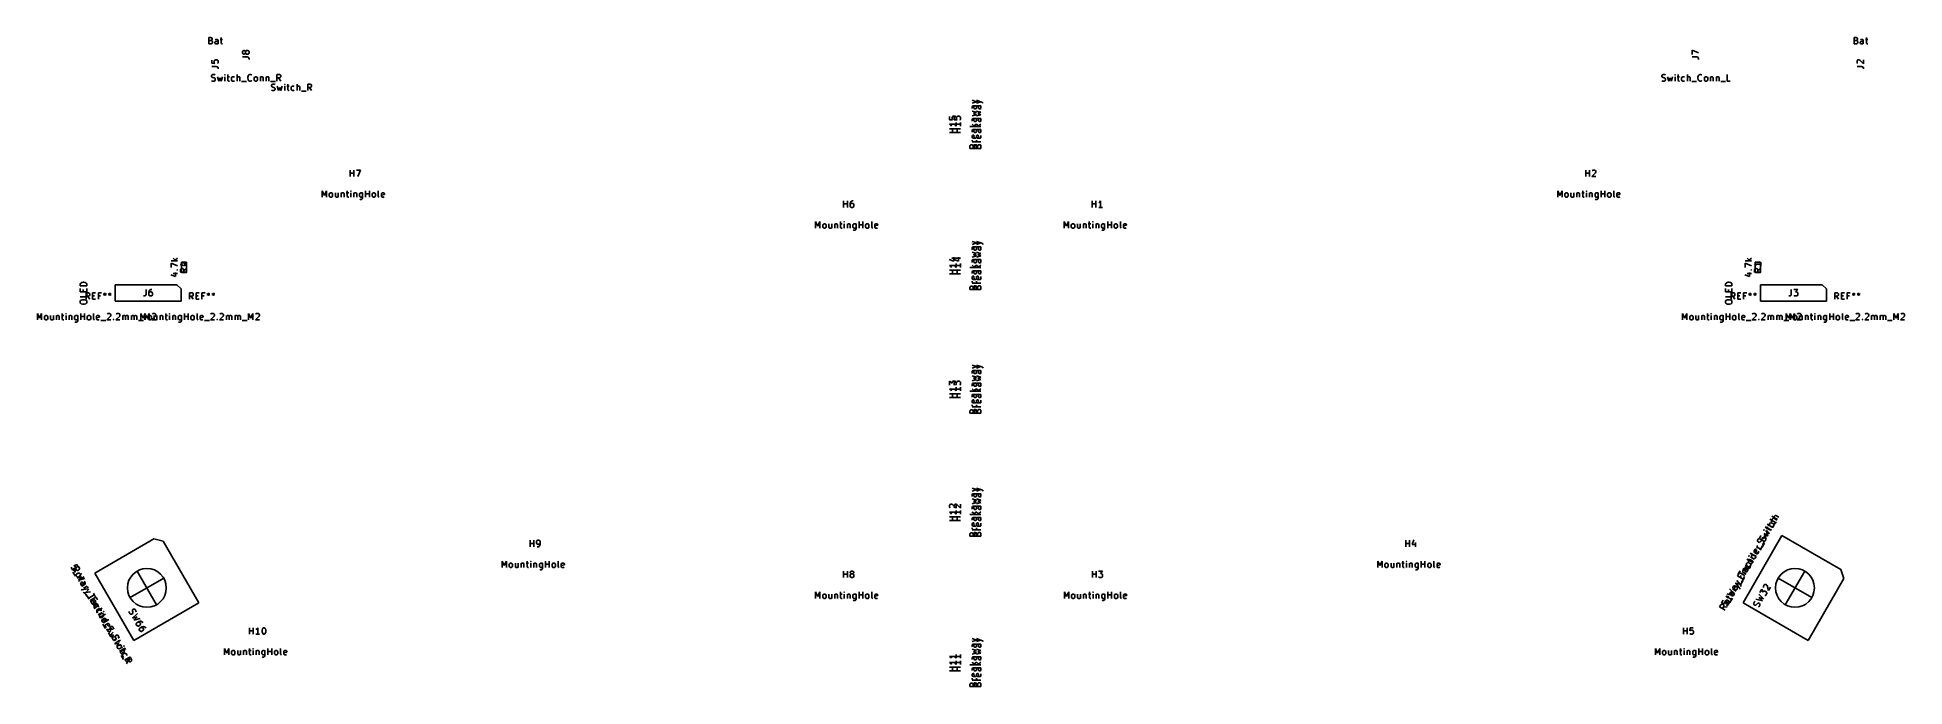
# Model space of a CAD drawing. Extents: x 64 to 353, y -155 to -55.
import ezdxf

# ---------------------------------------------------------------- set-up
doc = ezdxf.new("R2010")
doc.units = 0
doc.layers.add('BLACK', color=7, linetype='CONTINUOUS')

msp = doc.modelspace()

# ---------------------------------------------------------------- linework, layer by layer
at = {"layer": 'BLACK', "linetype": 'CONTINUOUS'}
for p, q in [((90.8824, -55.9336), (90.8824, -54.9336)), ((90.8824, -54.9336), (91.2157, -54.9336)), ((91.2157, -55.4098), (90.8824, -55.4098)), ((91.2633, -55.9336), (90.8824, -55.9336)), ((91.2157, -54.9336), (91.311, -54.9812)), ((91.311, -55.3622), (91.2157, -55.4098)), ((91.2157, -55.4098), (91.3586, -55.4574)), ((91.3586, -55.886), (91.2633, -55.9336)), ((91.311, -54.9812), (91.3586, -55.0288)), ((91.3586, -55.3145), (91.311, -55.3622)), ((91.3586, -55.0288), (91.4062, -55.1241)), ((91.4062, -55.2193), (91.3586, -55.3145)), ((91.3586, -55.4574), (91.4062, -55.505)), ((91.4062, -55.8383), (91.3586, -55.886)), ((91.4062, -55.1241), (91.4062, -55.2193)), ((91.4062, -55.505), (91.4538, -55.6002)), ((91.4538, -55.7431), (91.4062, -55.8383)), ((91.4538, -55.6002), (91.4538, -55.7431)), ((91.8348, -55.6955), (91.8824, -55.6002)), ((91.8348, -55.7907), (91.8348, -55.6955)), ((91.8824, -55.886), (91.8348, -55.7907)), ((91.9776, -55.2669), (91.8824, -55.3145)), ((91.8824, -55.6002), (91.9776, -55.5526)), ((91.9776, -55.9336), (91.8824, -55.886)), ((92.1681, -55.2669), (91.9776, -55.2669)), ((91.9776, -55.5526), (92.2157, -55.5526)), ((92.2157, -55.9336), (91.9776, -55.9336)), ((92.2633, -55.3145), (92.1681, -55.2669)), ((92.2157, -55.5526), (92.311, -55.505)), ((92.311, -55.886), (92.2157, -55.9336)), ((92.311, -55.4098), (92.2633, -55.3145)), ((92.311, -55.9336), (92.311, -55.4098)), ((92.6443, -55.2669), (93.0253, -55.2669)), ((92.7872, -54.9336), (92.7872, -55.7907)), ((92.7872, -55.7907), (92.8348, -55.886)), ((92.8348, -55.886), (92.93, -55.9336)), ((92.93, -55.9336), (93.0253, -55.9336)), ((96.1098, -57.1438), (96.1574, -57.0486)), ((96.1098, -57.3343), (96.1098, -57.1438)), ((96.1574, -57.4295), (96.1098, -57.3343)), ((96.1574, -57.0486), (96.205, -57.001)), ((96.205, -57.4771), (96.1574, -57.4295)), ((96.205, -57.001), (96.3002, -56.9533)), ((96.3002, -57.5248), (96.205, -57.4771)), ((96.3002, -56.9533), (96.3479, -56.9533)), ((96.3479, -57.5248), (96.3002, -57.5248)), ((96.3479, -56.9533), (96.4431, -57.001)), ((96.4431, -57.4771), (96.3479, -57.5248)), ((96.4431, -57.001), (96.4907, -57.0486)), ((96.4907, -57.4295), (96.4431, -57.4771)), ((96.4907, -57.0486), (96.5383, -57.1438)), ((96.5383, -57.3343), (96.4907, -57.4295)), ((96.586, -57.0486), (96.5383, -57.1438)), ((96.5383, -57.1438), (96.5383, -57.3343)), ((96.5383, -57.3343), (96.586, -57.4295)), ((96.6336, -57.001), (96.586, -57.0486)), ((96.586, -57.4295), (96.6336, -57.4771)), ((96.7288, -56.9533), (96.6336, -57.001)), ((96.6336, -57.4771), (96.7288, -57.5248)), ((96.9193, -56.9533), (96.7288, -56.9533)), ((96.7288, -57.5248), (96.9193, -57.5248)), ((97.0145, -57.001), (96.9193, -56.9533)), ((96.9193, -57.5248), (97.0145, -57.4771)), ((97.0622, -57.0486), (97.0145, -57.001)), ((97.0145, -57.4771), (97.0622, -57.4295)), ((97.1098, -57.1438), (97.0622, -57.0486)), ((97.0622, -57.4295), (97.1098, -57.3343)), ((97.1098, -57.3343), (97.1098, -57.1438)), ((319.949, -57.5724), (319.949, -56.9057)), ((319.949, -56.9057), (320.949, -57.3343)), ((344.953, -55.9336), (344.953, -54.9336)), ((344.953, -54.9336), (345.286, -54.9336)), ((345.286, -55.4098), (344.953, -55.4098)), ((345.334, -55.9336), (344.953, -55.9336)), ((345.286, -54.9336), (345.381, -54.9812)), ((345.381, -55.3622), (345.286, -55.4098)), ((345.286, -55.4098), (345.429, -55.4574)), ((345.429, -55.886), (345.334, -55.9336)), ((345.381, -54.9812), (345.429, -55.0288)), ((345.429, -55.3145), (345.381, -55.3622)), ((345.429, -55.0288), (345.476, -55.1241)), ((345.476, -55.2193), (345.429, -55.3145)), ((345.429, -55.4574), (345.476, -55.505)), ((345.476, -55.8383), (345.429, -55.886)), ((345.476, -55.1241), (345.476, -55.2193)), ((345.476, -55.505), (345.524, -55.6002)), ((345.524, -55.7431), (345.476, -55.8383)), ((345.524, -55.6002), (345.524, -55.7431)), ((345.905, -55.6955), (345.953, -55.6002)), ((345.905, -55.7907), (345.905, -55.6955)), ((345.953, -55.886), (345.905, -55.7907)), ((346.048, -55.2669), (345.953, -55.3145)), ((345.953, -55.6002), (346.048, -55.5526)), ((346.048, -55.9336), (345.953, -55.886)), ((346.238, -55.2669), (346.048, -55.2669)), ((346.048, -55.5526), (346.286, -55.5526)), ((346.286, -55.9336), (346.048, -55.9336)), ((346.334, -55.3145), (346.238, -55.2669)), ((346.286, -55.5526), (346.381, -55.505)), ((346.381, -55.886), (346.286, -55.9336)), ((346.381, -55.4098), (346.334, -55.3145)), ((346.381, -55.9336), (346.381, -55.4098)), ((346.715, -55.2669), (347.095, -55.2669)), ((346.857, -54.9336), (346.857, -55.7907)), ((346.857, -55.7907), (346.905, -55.886)), ((346.905, -55.886), (347, -55.9336)), ((347, -55.9336), (347.095, -55.9336)), ((91.3348, -58.4622), (91.3348, -58.9383)), ((91.3348, -58.9383), (91.811, -58.986)), ((91.3348, -59.4145), (92.0491, -59.4145)), ((91.7157, -58.605), (91.7633, -58.5098)), ((91.7157, -58.8431), (91.7157, -58.605)), ((91.7633, -58.9383), (91.7157, -58.8431)), ((91.7633, -58.5098), (91.811, -58.4622)), ((91.811, -58.986), (91.7633, -58.9383)), ((91.811, -58.4622), (91.9062, -58.4145)), ((91.9062, -58.4145), (92.1443, -58.4145)), ((92.0491, -59.4145), (92.1919, -59.4622)), ((92.1443, -58.4145), (92.2395, -58.4622)), ((92.1919, -59.4622), (92.2872, -59.5574)), ((92.2395, -58.4622), (92.2872, -58.5098)), ((92.2872, -58.9383), (92.2395, -58.986)), ((92.2872, -58.5098), (92.3348, -58.605)), ((92.3348, -58.8431), (92.2872, -58.9383)), ((92.2872, -59.5574), (92.3348, -59.7002)), ((92.3348, -58.605), (92.3348, -58.8431)), ((92.3348, -59.7002), (92.3348, -59.7955)), ((96.1098, -57.9533), (96.8241, -57.9533)), ((96.8241, -57.9533), (96.9669, -58.001)), ((96.9669, -58.001), (97.0622, -58.0962)), ((97.0622, -58.0962), (97.1098, -58.239)), ((97.1098, -58.239), (97.1098, -58.3343)), ((319.949, -57.9533), (320.663, -57.9533)), ((320.663, -57.9533), (320.806, -58.001)), ((320.806, -58.001), (320.901, -58.0962)), ((320.901, -58.0962), (320.949, -58.239)), ((320.949, -58.239), (320.949, -58.3343)), ((345.405, -58.605), (345.453, -58.5098)), ((345.405, -58.8431), (345.405, -58.605)), ((345.453, -58.9383), (345.405, -58.8431)), ((345.405, -59.4145), (346.119, -59.4145)), ((345.453, -58.5098), (345.5, -58.4622)), ((345.5, -58.986), (345.453, -58.9383)), ((345.5, -58.4622), (345.595, -58.4145)), ((345.595, -58.4145), (345.691, -58.4145)), ((345.691, -58.4145), (345.834, -58.4622)), ((345.834, -58.4622), (346.405, -59.0336)), ((346.119, -59.4145), (346.262, -59.4622)), ((346.262, -59.4622), (346.357, -59.5574)), ((346.357, -59.5574), (346.405, -59.7002)), ((346.405, -59.0336), (346.405, -58.4145)), ((346.405, -59.7002), (346.405, -59.7955)), ((91.3241, -60.8629), (91.3717, -60.7676)), ((91.3241, -60.9581), (91.3241, -60.8629)), ((91.3717, -61.0533), (91.3241, -60.9581)), ((91.3241, -61.6248), (91.4669, -61.6724)), ((91.3717, -60.7676), (91.4193, -60.72)), ((91.4193, -61.101), (91.3717, -61.0533)), ((91.4193, -60.72), (91.5145, -60.6724)), ((91.5145, -61.1486), (91.4193, -61.101)), ((91.4669, -61.6724), (91.705, -61.6724)), ((91.5145, -60.6724), (91.7526, -60.6724)), ((91.705, -61.1962), (91.5145, -61.1486)), ((91.8002, -61.2438), (91.705, -61.1962)), ((91.705, -61.6724), (91.8002, -61.6248)), ((91.7526, -60.6724), (91.8955, -60.72)), ((91.8479, -61.2914), (91.8002, -61.2438)), ((91.8002, -61.6248), (91.8479, -61.5771)), ((91.8955, -61.3867), (91.8479, -61.2914)), ((91.8479, -61.5771), (91.8955, -61.4819)), ((91.8955, -61.4819), (91.8955, -61.3867)), ((92.2288, -61.0057), (92.4193, -61.6724)), ((92.4193, -61.6724), (92.6098, -61.1962)), ((92.6098, -61.1962), (92.8002, -61.6724)), ((92.8002, -61.6724), (92.9907, -61.0057)), ((93.3717, -60.6724), (93.3241, -60.72)), ((93.3241, -60.72), (93.3717, -60.7676)), ((93.4193, -60.72), (93.3717, -60.6724)), ((93.3717, -60.6724), (93.3717, -60.7676)), ((93.3717, -60.7676), (93.4193, -60.72)), ((93.3717, -61.6724), (93.3717, -61.0057)), ((93.705, -61.0057), (94.086, -61.0057)), ((93.8479, -60.6724), (93.8479, -61.5295)), ((93.8479, -61.5295), (93.8955, -61.6248)), ((93.8955, -61.6248), (93.9907, -61.6724)), ((93.9907, -61.6724), (94.086, -61.6724)), ((94.3717, -61.1962), (94.4193, -61.101)), ((94.3717, -61.4819), (94.3717, -61.1962)), ((94.4193, -61.5771), (94.3717, -61.4819)), ((94.4193, -61.101), (94.4669, -61.0533)), ((94.4669, -61.6248), (94.4193, -61.5771)), ((94.4669, -61.0533), (94.5622, -61.0057)), ((94.5622, -61.6724), (94.4669, -61.6248)), ((94.5622, -61.0057), (94.7526, -61.0057)), ((94.7526, -61.6724), (94.5622, -61.6724)), ((94.7526, -61.0057), (94.8479, -61.0533)), ((94.8479, -61.6248), (94.7526, -61.6724)), ((95.2764, -61.6724), (95.2764, -60.6724)), ((95.3241, -61.0533), (95.2764, -61.101)), ((95.4193, -61.0057), (95.3241, -61.0533)), ((95.5622, -61.0057), (95.4193, -61.0057)), ((95.6574, -61.0533), (95.5622, -61.0057)), ((95.705, -61.1486), (95.6574, -61.0533)), ((95.705, -61.6724), (95.705, -61.1486)), ((95.9431, -61.7676), (96.705, -61.7676)), ((96.8955, -61.101), (96.9431, -60.9105)), ((96.8955, -61.2438), (96.8955, -61.101)), ((96.9431, -61.4343), (96.8955, -61.2438)), ((96.9431, -60.9105), (96.9907, -60.8152)), ((96.9907, -61.5295), (96.9431, -61.4343)), ((96.9907, -60.8152), (97.086, -60.72)), ((97.086, -61.6248), (96.9907, -61.5295)), ((97.086, -60.72), (97.2288, -60.6724)), ((97.2288, -61.6724), (97.086, -61.6248)), ((97.2288, -60.6724), (97.3241, -60.6724)), ((97.3241, -61.6724), (97.2288, -61.6724)), ((97.3241, -60.6724), (97.4669, -60.72)), ((97.4669, -61.6248), (97.3241, -61.6724)), ((97.4669, -60.72), (97.5145, -60.7676)), ((97.5145, -61.5771), (97.4669, -61.6248)), ((97.8955, -61.1962), (97.9431, -61.101)), ((97.8955, -61.4819), (97.8955, -61.1962)), ((97.9431, -61.5771), (97.8955, -61.4819)), ((97.9431, -61.101), (97.9907, -61.0533)), ((97.9907, -61.6248), (97.9431, -61.5771)), ((97.9907, -61.0533), (98.086, -61.0057)), ((98.086, -61.6724), (97.9907, -61.6248)), ((98.086, -61.0057), (98.2288, -61.0057)), ((98.2288, -61.6724), (98.086, -61.6724)), ((98.2288, -61.0057), (98.3241, -61.0533)), ((98.3241, -61.6248), (98.2288, -61.6724)), ((98.3241, -61.0533), (98.3717, -61.101)), ((98.3717, -61.5771), (98.3241, -61.6248)), ((98.3717, -61.101), (98.4193, -61.1962)), ((98.4193, -61.4819), (98.3717, -61.5771)), ((98.4193, -61.1962), (98.4193, -61.4819)), ((98.8479, -61.0057), (98.8479, -61.6724)), ((98.8479, -61.101), (98.8955, -61.0533)), ((98.8955, -61.0533), (98.9907, -61.0057)), ((98.9907, -61.0057), (99.1336, -61.0057)), ((99.1336, -61.0057), (99.2288, -61.0533)), ((99.2288, -61.0533), (99.2764, -61.1486)), ((99.2764, -61.1486), (99.2764, -61.6724)), ((99.7526, -61.0057), (99.7526, -61.6724)), ((99.7526, -61.101), (99.8002, -61.0533)), ((99.8002, -61.0533), (99.8955, -61.0057)), ((99.8955, -61.0057), (100.038, -61.0057)), ((100.038, -61.0057), (100.134, -61.0533)), ((100.134, -61.0533), (100.181, -61.1486)), ((100.181, -61.1486), (100.181, -61.6724)), ((100.419, -61.7676), (101.181, -61.7676)), ((100.562, -62.3269), (100.61, -62.2316)), ((100.562, -62.4221), (100.562, -62.3269)), ((100.61, -62.5173), (100.562, -62.4221)), ((100.562, -63.0888), (100.705, -63.1364)), ((100.61, -62.2316), (100.657, -62.184)), ((100.657, -62.565), (100.61, -62.5173)), ((100.657, -62.184), (100.753, -62.1364)), ((100.753, -62.6126), (100.657, -62.565)), ((100.705, -63.1364), (100.943, -63.1364)), ((100.753, -62.1364), (100.991, -62.1364)), ((100.943, -62.6602), (100.753, -62.6126)), ((101.038, -62.7078), (100.943, -62.6602)), ((100.943, -63.1364), (101.038, -63.0888)), ((100.991, -62.1364), (101.134, -62.184)), ((101.086, -62.7554), (101.038, -62.7078)), ((101.038, -63.0888), (101.086, -63.0411)), ((101.134, -62.8507), (101.086, -62.7554)), ((101.086, -63.0411), (101.134, -62.9459)), ((101.134, -62.9459), (101.134, -62.8507)), ((101.419, -61.6724), (101.419, -60.6724)), ((101.419, -60.6724), (101.8, -60.6724)), ((101.8, -61.1962), (101.419, -61.1962)), ((101.467, -62.4697), (101.657, -63.1364)), ((101.991, -61.6724), (101.657, -61.1962)), ((101.657, -63.1364), (101.848, -62.6602)), ((101.8, -60.6724), (101.895, -60.72)), ((101.895, -61.1486), (101.8, -61.1962)), ((101.848, -62.6602), (102.038, -63.1364)), ((101.895, -60.72), (101.943, -60.7676)), ((101.943, -61.101), (101.895, -61.1486)), ((101.943, -60.7676), (101.991, -60.8629)), ((101.991, -61.0057), (101.943, -61.101)), ((101.991, -60.8629), (101.991, -61.0057)), ((102.038, -63.1364), (102.229, -62.4697)), ((102.61, -62.1364), (102.562, -62.184)), ((102.562, -62.184), (102.61, -62.2316)), ((102.657, -62.184), (102.61, -62.1364)), ((102.61, -62.1364), (102.61, -62.2316)), ((102.61, -62.2316), (102.657, -62.184)), ((102.61, -63.1364), (102.61, -62.4697)), ((102.943, -62.4697), (103.324, -62.4697)), ((103.086, -62.1364), (103.086, -62.9935)), ((103.086, -62.9935), (103.134, -63.0888)), ((103.134, -63.0888), (103.229, -63.1364)), ((103.229, -63.1364), (103.324, -63.1364)), ((103.61, -62.6602), (103.657, -62.565)), ((103.61, -62.9459), (103.61, -62.6602)), ((103.657, -63.0411), (103.61, -62.9459)), ((103.657, -62.565), (103.705, -62.5173)), ((103.705, -63.0888), (103.657, -63.0411)), ((103.705, -62.5173), (103.8, -62.4697)), ((103.8, -63.1364), (103.705, -63.0888)), ((103.8, -62.4697), (103.991, -62.4697)), ((103.991, -63.1364), (103.8, -63.1364)), ((103.991, -62.4697), (104.086, -62.5173)), ((104.086, -63.0888), (103.991, -63.1364)), ((104.515, -63.1364), (104.515, -62.1364)), ((104.562, -62.5173), (104.515, -62.565)), ((104.657, -62.4697), (104.562, -62.5173)), ((104.8, -62.4697), (104.657, -62.4697)), ((104.895, -62.5173), (104.8, -62.4697)), ((104.943, -62.6126), (104.895, -62.5173)), ((104.943, -63.1364), (104.943, -62.6126)), ((105.181, -63.2316), (105.943, -63.2316)), ((106.181, -63.1364), (106.181, -62.1364)), ((106.181, -62.1364), (106.562, -62.1364)), ((106.562, -62.6602), (106.181, -62.6602)), ((106.753, -63.1364), (106.419, -62.6602)), ((106.562, -62.1364), (106.657, -62.184)), ((106.657, -62.6126), (106.562, -62.6602)), ((106.657, -62.184), (106.705, -62.2316)), ((106.705, -62.565), (106.657, -62.6126)), ((106.705, -62.2316), (106.753, -62.3269)), ((106.753, -62.4697), (106.705, -62.565)), ((106.753, -62.3269), (106.753, -62.4697)), ((315.258, -60.8629), (315.306, -60.7676)), ((315.258, -60.9581), (315.258, -60.8629)), ((315.306, -61.0533), (315.258, -60.9581)), ((315.258, -61.6248), (315.401, -61.6724)), ((315.306, -60.7676), (315.354, -60.72)), ((315.354, -61.101), (315.306, -61.0533)), ((315.354, -60.72), (315.449, -60.6724)), ((315.449, -61.1486), (315.354, -61.101)), ((315.401, -61.6724), (315.639, -61.6724)), ((315.449, -60.6724), (315.687, -60.6724)), ((315.639, -61.1962), (315.449, -61.1486)), ((315.734, -61.2438), (315.639, -61.1962)), ((315.639, -61.6724), (315.734, -61.6248)), ((315.687, -60.6724), (315.83, -60.72)), ((315.782, -61.2914), (315.734, -61.2438)), ((315.734, -61.6248), (315.782, -61.5771)), ((315.83, -61.3867), (315.782, -61.2914)), ((315.782, -61.5771), (315.83, -61.4819)), ((315.83, -61.4819), (315.83, -61.3867)), ((316.163, -61.0057), (316.354, -61.6724)), ((316.354, -61.6724), (316.544, -61.1962)), ((316.544, -61.1962), (316.734, -61.6724)), ((316.734, -61.6724), (316.925, -61.0057)), ((317.306, -60.6724), (317.258, -60.72)), ((317.258, -60.72), (317.306, -60.7676)), ((317.354, -60.72), (317.306, -60.6724)), ((317.306, -60.6724), (317.306, -60.7676)), ((317.306, -60.7676), (317.354, -60.72)), ((317.306, -61.6724), (317.306, -61.0057)), ((317.639, -61.0057), (318.02, -61.0057)), ((317.782, -60.6724), (317.782, -61.5295)), ((317.782, -61.5295), (317.83, -61.6248)), ((317.83, -61.6248), (317.925, -61.6724)), ((317.925, -61.6724), (318.02, -61.6724)), ((318.306, -61.1962), (318.354, -61.101)), ((318.306, -61.4819), (318.306, -61.1962)), ((318.354, -61.5771), (318.306, -61.4819)), ((318.354, -61.101), (318.401, -61.0533)), ((318.401, -61.6248), (318.354, -61.5771)), ((318.401, -61.0533), (318.496, -61.0057)), ((318.496, -61.6724), (318.401, -61.6248)), ((318.496, -61.0057), (318.687, -61.0057)), ((318.687, -61.6724), (318.496, -61.6724)), ((318.687, -61.0057), (318.782, -61.0533)), ((318.782, -61.6248), (318.687, -61.6724)), ((319.211, -61.6724), (319.211, -60.6724)), ((319.258, -61.0533), (319.211, -61.101)), ((319.354, -61.0057), (319.258, -61.0533)), ((319.496, -61.0057), (319.354, -61.0057)), ((319.592, -61.0533), (319.496, -61.0057)), ((319.639, -61.1486), (319.592, -61.0533)), ((319.639, -61.6724), (319.639, -61.1486)), ((319.877, -61.7676), (320.639, -61.7676)), ((320.83, -61.101), (320.877, -60.9105)), ((320.83, -61.2438), (320.83, -61.101)), ((320.877, -61.4343), (320.83, -61.2438)), ((320.877, -60.9105), (320.925, -60.8152)), ((320.925, -61.5295), (320.877, -61.4343)), ((320.925, -60.8152), (321.02, -60.72)), ((321.02, -61.6248), (320.925, -61.5295)), ((321.02, -60.72), (321.163, -60.6724)), ((321.163, -61.6724), (321.02, -61.6248)), ((321.163, -60.6724), (321.258, -60.6724)), ((321.258, -61.6724), (321.163, -61.6724)), ((321.258, -60.6724), (321.401, -60.72)), ((321.401, -61.6248), (321.258, -61.6724)), ((321.401, -60.72), (321.449, -60.7676)), ((321.449, -61.5771), (321.401, -61.6248)), ((321.83, -61.1962), (321.877, -61.101)), ((321.83, -61.4819), (321.83, -61.1962)), ((321.877, -61.5771), (321.83, -61.4819)), ((321.877, -61.101), (321.925, -61.0533)), ((321.925, -61.6248), (321.877, -61.5771)), ((321.925, -61.0533), (322.02, -61.0057)), ((322.02, -61.6724), (321.925, -61.6248)), ((322.02, -61.0057), (322.163, -61.0057)), ((322.163, -61.6724), (322.02, -61.6724)), ((322.163, -61.0057), (322.258, -61.0533)), ((322.258, -61.6248), (322.163, -61.6724)), ((322.258, -61.0533), (322.306, -61.101)), ((322.306, -61.5771), (322.258, -61.6248)), ((322.306, -61.101), (322.354, -61.1962)), ((322.354, -61.4819), (322.306, -61.5771)), ((322.354, -61.1962), (322.354, -61.4819)), ((322.782, -61.0057), (322.782, -61.6724)), ((322.782, -61.101), (322.83, -61.0533)), ((322.83, -61.0533), (322.925, -61.0057)), ((322.925, -61.0057), (323.068, -61.0057)), ((323.068, -61.0057), (323.163, -61.0533)), ((323.163, -61.0533), (323.211, -61.1486)), ((323.211, -61.1486), (323.211, -61.6724)), ((323.687, -61.0057), (323.687, -61.6724)), ((323.687, -61.101), (323.734, -61.0533)), ((323.734, -61.0533), (323.83, -61.0057)), ((323.83, -61.0057), (323.973, -61.0057)), ((323.973, -61.0057), (324.068, -61.0533)), ((324.068, -61.0533), (324.115, -61.1486)), ((324.115, -61.1486), (324.115, -61.6724)), ((324.354, -61.7676), (325.115, -61.7676)), ((325.354, -61.6724), (325.354, -60.6724)), ((325.83, -61.6724), (325.354, -61.6724)), ((208.763, -64.6395), (209.429, -64.8776)), ((208.763, -65.1157), (209.429, -64.8776)), ((208.81, -65.5443), (208.763, -65.6395)), ((208.763, -65.6395), (208.763, -65.83)), ((208.763, -65.83), (208.81, -65.9252)), ((209.429, -66.4966), (208.763, -66.3062)), ((208.906, -65.4966), (208.81, -65.5443)), ((209.429, -65.4966), (208.906, -65.4966)), ((209.048, -65.5919), (209.001, -65.4966)), ((209.048, -65.83), (209.048, -65.5919)), ((209.096, -65.9252), (209.048, -65.83)), ((209.191, -65.9728), (209.096, -65.9252)), ((209.287, -65.9728), (209.191, -65.9728)), ((209.382, -65.9252), (209.287, -65.9728)), ((209.382, -65.4966), (209.429, -65.5919)), ((209.429, -65.83), (209.382, -65.9252)), ((209.429, -64.8776), (209.667, -64.9728)), ((209.429, -65.5919), (209.429, -65.83)), ((209.463, -64.6395), (210.129, -64.8776)), ((209.463, -65.1157), (210.129, -64.8776)), ((209.51, -65.5443), (209.463, -65.6395)), ((209.463, -65.6395), (209.463, -65.83)), ((209.463, -65.83), (209.51, -65.9252)), ((210.129, -66.4966), (209.463, -66.3062)), ((209.606, -65.4966), (209.51, -65.5443)), ((210.129, -65.4966), (209.606, -65.4966)), ((209.667, -64.9728), (209.715, -65.0205)), ((209.748, -65.5919), (209.701, -65.4966)), ((209.715, -65.0205), (209.763, -65.1157)), ((209.748, -65.83), (209.748, -65.5919)), ((209.796, -65.9252), (209.748, -65.83)), ((209.891, -65.9728), (209.796, -65.9252)), ((209.987, -65.9728), (209.891, -65.9728)), ((210.082, -65.9252), (209.987, -65.9728)), ((210.082, -65.4966), (210.129, -65.5919)), ((210.129, -65.83), (210.082, -65.9252)), ((210.129, -64.8776), (210.367, -64.9728)), ((210.129, -65.5919), (210.129, -65.83)), ((210.367, -64.9728), (210.415, -65.0205)), ((210.415, -65.0205), (210.463, -65.1157)), ((205.279, -67.1633), (205.279, -67.6395)), ((205.279, -67.6395), (205.756, -67.6871)), ((206.279, -68.3538), (205.279, -68.3538)), ((205.279, -68.3538), (205.422, -68.449)), ((206.279, -69.0681), (205.279, -69.0681)), ((205.422, -68.449), (205.517, -68.5443)), ((205.517, -68.5443), (205.565, -68.6395)), ((205.66, -67.3062), (205.708, -67.2109)), ((205.66, -67.5443), (205.66, -67.3062)), ((205.708, -67.6395), (205.66, -67.5443)), ((205.708, -67.2109), (205.756, -67.1633)), ((205.756, -67.6871), (205.708, -67.6395)), ((205.756, -67.1633), (205.851, -67.1157)), ((205.756, -69.6395), (205.756, -69.0681)), ((205.851, -67.1157), (206.089, -67.1157)), ((205.979, -67.1633), (205.979, -67.6395)), ((205.979, -67.6395), (206.456, -67.6871)), ((206.979, -68.3538), (205.979, -68.3538)), ((205.979, -68.3538), (206.122, -68.449)), ((206.979, -69.0681), (205.979, -69.0681)), ((206.089, -67.1157), (206.184, -67.1633)), ((206.122, -68.449), (206.217, -68.5443)), ((206.184, -67.1633), (206.232, -67.2109)), ((206.232, -67.6395), (206.184, -67.6871)), ((206.217, -68.5443), (206.265, -68.6395)), ((206.232, -67.2109), (206.279, -67.3062)), ((206.279, -67.5443), (206.232, -67.6395)), ((206.279, -67.3062), (206.279, -67.5443)), ((206.279, -68.0681), (206.279, -68.6395)), ((206.36, -67.3062), (206.408, -67.2109)), ((206.36, -67.5443), (206.36, -67.3062)), ((206.408, -67.6395), (206.36, -67.5443)), ((206.408, -67.2109), (206.456, -67.1633)), ((206.456, -67.6871), (206.408, -67.6395)), ((206.456, -67.1633), (206.551, -67.1157)), ((206.456, -69.6395), (206.456, -69.0681)), ((206.551, -67.1157), (206.789, -67.1157)), ((206.789, -67.1157), (206.884, -67.1633)), ((206.884, -67.1633), (206.932, -67.2109)), ((206.932, -67.6395), (206.884, -67.6871)), ((206.932, -67.2109), (206.979, -67.3062)), ((206.979, -67.5443), (206.932, -67.6395)), ((206.979, -67.3062), (206.979, -67.5443)), ((206.979, -68.0681), (206.979, -68.6395)), ((209.429, -68.6871), (208.429, -68.6871)), ((208.763, -67.0681), (209.429, -66.8776)), ((208.81, -67.4966), (208.763, -67.5919)), ((208.763, -67.5919), (208.763, -67.7824)), ((208.763, -67.7824), (208.81, -67.8776)), ((208.763, -68.3062), (209.144, -68.6871)), ((208.906, -67.449), (208.81, -67.4966)), ((208.906, -69.1633), (208.81, -69.2109)), ((209.429, -67.449), (208.906, -67.449)), ((209.429, -69.1633), (208.906, -69.1633)), ((208.953, -66.6871), (209.429, -66.4966)), ((209.429, -66.8776), (208.953, -66.6871)), ((209.048, -67.5443), (209.001, -67.449)), ((209.048, -69.2585), (209.001, -69.1633)), ((209.048, -67.7824), (209.048, -67.5443)), ((209.096, -67.8776), (209.048, -67.7824)), ((209.048, -68.5919), (209.429, -68.3062)), ((209.191, -67.9252), (209.096, -67.8776)), ((210.129, -68.6871), (209.129, -68.6871)), ((209.287, -67.9252), (209.191, -67.9252)), ((209.382, -67.8776), (209.287, -67.9252)), ((209.382, -67.449), (209.429, -67.5443)), ((209.429, -67.7824), (209.382, -67.8776)), ((209.382, -69.1633), (209.429, -69.2585)), ((209.429, -67.5443), (209.429, -67.7824)), ((209.463, -67.0681), (210.129, -66.8776)), ((209.51, -67.4966), (209.463, -67.5919)), ((209.463, -67.5919), (209.463, -67.7824)), ((209.463, -67.7824), (209.51, -67.8776)), ((209.463, -68.3062), (209.844, -68.6871)), ((209.606, -67.449), (209.51, -67.4966)), ((209.606, -69.1633), (209.51, -69.2109)), ((210.129, -67.449), (209.606, -67.449)), ((210.129, -69.1633), (209.606, -69.1633)), ((209.653, -66.6871), (210.129, -66.4966)), ((210.129, -66.8776), (209.653, -66.6871)), ((209.748, -67.5443), (209.701, -67.449)), ((209.748, -69.2585), (209.701, -69.1633)), ((209.748, -67.7824), (209.748, -67.5443)), ((209.796, -67.8776), (209.748, -67.7824)), ((209.748, -68.5919), (210.129, -68.3062)), ((209.891, -67.9252), (209.796, -67.8776)), ((209.987, -67.9252), (209.891, -67.9252)), ((210.082, -67.8776), (209.987, -67.9252)), ((210.082, -67.449), (210.129, -67.5443)), ((210.129, -67.7824), (210.082, -67.8776)), ((210.082, -69.1633), (210.129, -69.2585)), ((210.129, -67.5443), (210.129, -67.7824)), ((206.279, -69.6395), (205.279, -69.6395)), ((206.979, -69.6395), (205.979, -69.6395)), ((208.429, -71.7347), (208.477, -71.6395)), ((208.429, -72.0681), (208.429, -71.7347)), ((209.429, -72.0681), (208.429, -72.0681)), ((208.477, -71.6395), (208.525, -71.5919)), ((208.525, -71.5919), (208.62, -71.5443)), ((208.62, -71.5443), (208.715, -71.5443)), ((208.715, -71.5443), (208.81, -71.5919)), ((208.81, -69.2109), (208.763, -69.3062)), ((208.763, -69.3062), (208.763, -69.4966)), ((208.763, -69.4966), (208.81, -69.5919)), ((208.763, -70.1633), (208.81, -70.0681)), ((208.763, -70.3538), (208.763, -70.1633)), ((208.81, -70.449), (208.763, -70.3538)), ((208.763, -70.8776), (208.763, -70.7824)), ((208.81, -70.9728), (208.763, -70.8776)), ((209.429, -71.0681), (208.763, -71.0681)), ((208.81, -70.0681), (208.906, -70.0205)), ((208.906, -70.4966), (208.81, -70.449)), ((208.858, -71.0205), (208.81, -70.9728)), ((208.81, -71.5919), (208.858, -71.6395)), ((208.953, -71.0681), (208.858, -71.0205)), ((208.858, -71.6395), (208.906, -71.7347)), ((208.906, -70.0205), (209.001, -70.0205)), ((209.287, -70.4966), (208.906, -70.4966)), ((208.906, -71.7347), (208.953, -71.5919)), ((208.906, -71.7347), (208.906, -72.0681)), ((208.953, -71.5919), (209.001, -71.5443)), ((209.001, -70.0205), (209.096, -70.4966)), ((209.001, -71.5443), (209.096, -71.4966)), ((209.048, -69.4966), (209.048, -69.2585)), ((209.096, -69.5919), (209.048, -69.4966)), ((209.191, -69.6395), (209.096, -69.5919)), ((209.096, -71.4966), (209.239, -71.4966)), ((209.129, -71.7347), (209.177, -71.6395)), ((209.129, -72.0681), (209.129, -71.7347)), ((210.129, -72.0681), (209.129, -72.0681)), ((209.177, -71.6395), (209.225, -71.5919)), ((209.287, -69.6395), (209.191, -69.6395)), ((209.225, -71.5919), (209.32, -71.5443)), ((209.239, -71.4966), (209.334, -71.5443)), ((209.382, -69.5919), (209.287, -69.6395)), ((209.382, -70.449), (209.287, -70.4966)), ((209.32, -71.5443), (209.415, -71.5443)), ((209.334, -71.5443), (209.382, -71.5919)), ((209.429, -69.4966), (209.382, -69.5919)), ((209.382, -70.0681), (209.429, -70.1633)), ((209.429, -70.3538), (209.382, -70.449)), ((209.382, -71.5919), (209.429, -71.6871)), ((209.415, -71.5443), (209.51, -71.5919)), ((209.429, -69.2585), (209.429, -69.4966)), ((209.429, -70.1633), (209.429, -70.3538)), ((209.429, -71.6871), (209.429, -72.0681)), ((209.51, -69.2109), (209.463, -69.3062)), ((209.463, -69.3062), (209.463, -69.4966)), ((209.463, -69.4966), (209.51, -69.5919)), ((209.463, -70.1633), (209.51, -70.0681)), ((209.463, -70.3538), (209.463, -70.1633)), ((209.51, -70.449), (209.463, -70.3538)), ((209.463, -70.8776), (209.463, -70.7824)), ((209.51, -70.9728), (209.463, -70.8776)), ((210.129, -71.0681), (209.463, -71.0681)), ((209.51, -70.0681), (209.606, -70.0205)), ((209.606, -70.4966), (209.51, -70.449)), ((209.558, -71.0205), (209.51, -70.9728)), ((209.51, -71.5919), (209.558, -71.6395)), ((209.653, -71.0681), (209.558, -71.0205)), ((209.558, -71.6395), (209.606, -71.7347)), ((209.606, -70.0205), (209.701, -70.0205)), ((209.987, -70.4966), (209.606, -70.4966)), ((209.606, -71.7347), (209.653, -71.5919)), ((209.606, -71.7347), (209.606, -72.0681)), ((209.653, -71.5919), (209.701, -71.5443)), ((209.701, -70.0205), (209.796, -70.4966)), ((209.701, -71.5443), (209.796, -71.4966)), ((209.748, -69.4966), (209.748, -69.2585)), ((209.796, -69.5919), (209.748, -69.4966)), ((209.891, -69.6395), (209.796, -69.5919)), ((209.796, -71.4966), (209.939, -71.4966)), ((209.987, -69.6395), (209.891, -69.6395)), ((209.939, -71.4966), (210.034, -71.5443)), ((210.082, -69.5919), (209.987, -69.6395)), ((210.082, -70.449), (209.987, -70.4966)), ((210.034, -71.5443), (210.082, -71.5919)), ((210.129, -69.4966), (210.082, -69.5919)), ((210.082, -70.0681), (210.129, -70.1633)), ((210.129, -70.3538), (210.082, -70.449)), ((210.082, -71.5919), (210.129, -71.6871)), ((210.129, -69.2585), (210.129, -69.4966)), ((210.129, -70.1633), (210.129, -70.3538)), ((210.129, -71.6871), (210.129, -72.0681)), ((112.72, -76.4111), (112.72, -75.4111)), ((112.72, -75.8873), (113.292, -75.8873)), ((113.292, -76.4111), (113.292, -75.4111)), ((113.673, -75.4111), (114.34, -75.4111)), ((114.34, -75.4111), (113.911, -76.4111)), ((303.51, -76.4111), (303.51, -75.4111)), ((303.51, -75.8873), (304.081, -75.8873)), ((304.081, -76.4111), (304.081, -75.4111)), ((305.034, -75.8397), (304.462, -76.4111)), ((304.462, -76.4111), (305.081, -76.4111)), ((304.51, -75.5063), (304.557, -75.4587)), ((304.557, -75.4587), (304.653, -75.4111)), ((304.653, -75.4111), (304.891, -75.4111)), ((304.891, -75.4111), (304.986, -75.4587)), ((304.986, -75.4587), (305.034, -75.5063)), ((305.034, -75.5063), (305.081, -75.6016)), ((305.081, -75.6968), (305.034, -75.8397)), ((305.081, -75.6016), (305.081, -75.6968)), ((108.397, -79.6111), (108.397, -78.6111)), ((108.397, -78.6111), (108.73, -79.3254)), ((108.73, -79.3254), (109.063, -78.6111)), ((109.063, -78.6111), (109.063, -79.6111)), ((109.492, -79.1349), (109.54, -79.0397)), ((109.492, -79.4206), (109.492, -79.1349)), ((109.54, -79.5158), (109.492, -79.4206)), ((109.54, -79.0397), (109.587, -78.992)), ((109.587, -79.5635), (109.54, -79.5158)), ((109.587, -78.992), (109.682, -78.9444)), ((109.682, -79.6111), (109.587, -79.5635)), ((109.682, -78.9444), (109.825, -78.9444)), ((109.825, -79.6111), (109.682, -79.6111)), ((109.825, -78.9444), (109.92, -78.992)), ((109.92, -79.5635), (109.825, -79.6111)), ((109.92, -78.992), (109.968, -79.0397)), ((109.968, -79.5158), (109.92, -79.5635)), ((109.968, -79.0397), (110.016, -79.1349)), ((110.016, -79.4206), (109.968, -79.5158)), ((110.016, -79.1349), (110.016, -79.4206)), ((110.444, -78.9444), (110.444, -79.4682)), ((110.444, -79.4682), (110.492, -79.5635)), ((110.492, -79.5635), (110.587, -79.6111)), ((110.587, -79.6111), (110.73, -79.6111)), ((110.73, -79.6111), (110.825, -79.5635)), ((110.825, -79.5635), (110.873, -79.5158)), ((110.873, -78.9444), (110.873, -79.6111)), ((111.349, -78.9444), (111.349, -79.6111)), ((111.349, -79.0397), (111.397, -78.992)), ((111.397, -78.992), (111.492, -78.9444)), ((111.492, -78.9444), (111.635, -78.9444)), ((111.635, -78.9444), (111.73, -78.992)), ((111.73, -78.992), (111.778, -79.0873)), ((111.778, -79.0873), (111.778, -79.6111)), ((112.111, -78.9444), (112.492, -78.9444)), ((112.254, -78.6111), (112.254, -79.4682)), ((112.254, -79.4682), (112.301, -79.5635)), ((112.301, -79.5635), (112.397, -79.6111)), ((112.397, -79.6111), (112.492, -79.6111)), ((112.825, -78.6111), (112.778, -78.6587)), ((112.778, -78.6587), (112.825, -78.7063)), ((112.873, -78.6587), (112.825, -78.6111)), ((112.825, -78.6111), (112.825, -78.7063)), ((112.825, -78.7063), (112.873, -78.6587)), ((112.825, -79.6111), (112.825, -78.9444)), ((113.301, -78.9444), (113.301, -79.6111)), ((113.301, -79.0397), (113.349, -78.992)), ((113.349, -78.992), (113.444, -78.9444)), ((113.444, -78.9444), (113.587, -78.9444)), ((113.587, -78.9444), (113.682, -78.992)), ((113.682, -78.992), (113.73, -79.0873)), ((113.73, -79.0873), (113.73, -79.6111)), ((114.159, -79.1349), (114.206, -79.0397)), ((114.159, -79.4206), (114.159, -79.1349)), ((114.206, -79.5158), (114.159, -79.4206)), ((114.206, -79.0397), (114.254, -78.992)), ((114.254, -79.5635), (114.206, -79.5158)), ((114.301, -79.9444), (114.206, -79.8968)), ((114.254, -78.992), (114.349, -78.9444)), ((114.349, -79.6111), (114.254, -79.5635)), ((114.444, -79.9444), (114.301, -79.9444)), ((114.349, -78.9444), (114.54, -78.9444)), ((114.54, -79.6111), (114.349, -79.6111)), ((114.54, -79.8968), (114.444, -79.9444)), ((114.54, -78.9444), (114.635, -78.992)), ((114.635, -79.5635), (114.54, -79.6111)), ((114.587, -79.8492), (114.54, -79.8968)), ((114.635, -79.7539), (114.587, -79.8492)), ((114.635, -78.9444), (114.635, -79.7539)), ((115.111, -79.6111), (115.111, -78.6111)), ((115.111, -79.0873), (115.682, -79.0873)), ((115.682, -79.6111), (115.682, -78.6111)), ((116.111, -79.1349), (116.159, -79.0397)), ((116.111, -79.4206), (116.111, -79.1349)), ((116.159, -79.5158), (116.111, -79.4206)), ((116.159, -79.0397), (116.206, -78.992)), ((116.206, -79.5635), (116.159, -79.5158)), ((116.206, -78.992), (116.301, -78.9444)), ((116.301, -79.6111), (116.206, -79.5635)), ((116.301, -78.9444), (116.444, -78.9444)), ((116.444, -79.6111), (116.301, -79.6111)), ((116.444, -78.9444), (116.54, -78.992)), ((116.54, -79.5635), (116.444, -79.6111)), ((116.54, -78.992), (116.587, -79.0397)), ((116.587, -79.5158), (116.54, -79.5635)), ((116.587, -79.0397), (116.635, -79.1349)), ((116.635, -79.4206), (116.587, -79.5158)), ((116.635, -79.1349), (116.635, -79.4206)), ((117.063, -79.4682), (117.063, -78.6111)), ((117.111, -79.5635), (117.063, -79.4682)), ((117.206, -79.6111), (117.111, -79.5635)), ((117.54, -79.0873), (117.587, -78.992)), ((117.54, -79.4682), (117.54, -79.0873)), ((118.016, -79.1825), (117.54, -79.2777)), ((117.587, -79.5635), (117.54, -79.4682)), ((117.587, -78.992), (117.682, -78.9444)), ((117.682, -79.6111), (117.587, -79.5635)), ((117.682, -78.9444), (117.873, -78.9444)), ((117.873, -79.6111), (117.682, -79.6111)), ((117.873, -78.9444), (117.968, -78.992)), ((117.968, -79.5635), (117.873, -79.6111)), ((117.968, -78.992), (118.016, -79.0873)), ((118.016, -79.0873), (118.016, -79.1825)), ((188.92, -81.1736), (188.92, -80.1736)), ((188.92, -80.6498), (189.492, -80.6498)), ((189.492, -81.1736), (189.492, -80.1736)), ((189.968, -80.4117), (189.92, -80.6022)), ((189.92, -80.6022), (189.92, -80.9831)), ((189.968, -80.6498), (189.92, -80.745)), ((190.063, -80.2688), (189.968, -80.4117)), ((190.016, -80.6022), (189.968, -80.6498)), ((190.111, -80.5545), (190.016, -80.6022)), ((190.111, -80.2212), (190.063, -80.2688)), ((190.206, -80.1736), (190.111, -80.2212)), ((190.301, -80.5545), (190.111, -80.5545)), ((190.397, -80.1736), (190.206, -80.1736)), ((190.397, -80.6022), (190.301, -80.5545)), ((190.444, -80.6498), (190.397, -80.6022)), ((190.492, -80.745), (190.444, -80.6498)), ((227.31, -81.1736), (227.31, -80.1736)), ((227.31, -80.6498), (227.881, -80.6498)), ((227.881, -81.1736), (227.881, -80.1736)), ((228.405, -80.4117), (228.31, -80.4593)), ((228.5, -80.3164), (228.405, -80.4117)), ((228.595, -80.1736), (228.5, -80.3164)), ((228.595, -81.1736), (228.595, -80.1736)), ((299.186, -79.6111), (299.186, -78.6111)), ((299.186, -78.6111), (299.519, -79.3254)), ((299.519, -79.3254), (299.853, -78.6111)), ((299.853, -78.6111), (299.853, -79.6111)), ((300.281, -79.1349), (300.329, -79.0397)), ((300.281, -79.4206), (300.281, -79.1349)), ((300.329, -79.5158), (300.281, -79.4206)), ((300.329, -79.0397), (300.376, -78.992)), ((300.376, -79.5635), (300.329, -79.5158)), ((300.376, -78.992), (300.472, -78.9444)), ((300.472, -79.6111), (300.376, -79.5635)), ((300.472, -78.9444), (300.614, -78.9444)), ((300.614, -79.6111), (300.472, -79.6111)), ((300.614, -78.9444), (300.71, -78.992)), ((300.71, -79.5635), (300.614, -79.6111)), ((300.71, -78.992), (300.757, -79.0397)), ((300.757, -79.5158), (300.71, -79.5635)), ((300.757, -79.0397), (300.805, -79.1349)), ((300.805, -79.4206), (300.757, -79.5158)), ((300.805, -79.1349), (300.805, -79.4206)), ((301.234, -78.9444), (301.234, -79.4682)), ((301.234, -79.4682), (301.281, -79.5635)), ((301.281, -79.5635), (301.376, -79.6111)), ((301.376, -79.6111), (301.519, -79.6111)), ((301.519, -79.6111), (301.614, -79.5635)), ((301.614, -79.5635), (301.662, -79.5158)), ((301.662, -78.9444), (301.662, -79.6111)), ((302.138, -78.9444), (302.138, -79.6111)), ((302.138, -79.0397), (302.186, -78.992)), ((302.186, -78.992), (302.281, -78.9444)), ((302.281, -78.9444), (302.424, -78.9444)), ((302.424, -78.9444), (302.519, -78.992)), ((302.519, -78.992), (302.567, -79.0873)), ((302.567, -79.0873), (302.567, -79.6111)), ((302.9, -78.9444), (303.281, -78.9444)), ((303.043, -78.6111), (303.043, -79.4682)), ((303.043, -79.4682), (303.091, -79.5635)), ((303.091, -79.5635), (303.186, -79.6111)), ((303.186, -79.6111), (303.281, -79.6111)), ((303.614, -78.6111), (303.567, -78.6587)), ((303.567, -78.6587), (303.614, -78.7063)), ((303.662, -78.6587), (303.614, -78.6111)), ((303.614, -78.6111), (303.614, -78.7063)), ((303.614, -78.7063), (303.662, -78.6587)), ((303.614, -79.6111), (303.614, -78.9444)), ((304.091, -78.9444), (304.091, -79.6111)), ((304.091, -79.0397), (304.138, -78.992)), ((304.138, -78.992), (304.234, -78.9444)), ((304.234, -78.9444), (304.376, -78.9444)), ((304.376, -78.9444), (304.472, -78.992)), ((304.472, -78.992), (304.519, -79.0873)), ((304.519, -79.0873), (304.519, -79.6111)), ((304.948, -79.1349), (304.995, -79.0397)), ((304.948, -79.4206), (304.948, -79.1349)), ((304.995, -79.5158), (304.948, -79.4206)), ((304.995, -79.0397), (305.043, -78.992)), ((305.043, -79.5635), (304.995, -79.5158)), ((305.091, -79.9444), (304.995, -79.8968)), ((305.043, -78.992), (305.138, -78.9444)), ((305.138, -79.6111), (305.043, -79.5635)), ((305.234, -79.9444), (305.091, -79.9444)), ((305.138, -78.9444), (305.329, -78.9444)), ((305.329, -79.6111), (305.138, -79.6111)), ((305.329, -79.8968), (305.234, -79.9444)), ((305.329, -78.9444), (305.424, -78.992)), ((305.424, -79.5635), (305.329, -79.6111)), ((305.376, -79.8492), (305.329, -79.8968)), ((305.424, -79.7539), (305.376, -79.8492)), ((305.424, -78.9444), (305.424, -79.7539)), ((305.9, -79.6111), (305.9, -78.6111)), ((305.9, -79.0873), (306.472, -79.0873)), ((306.472, -79.6111), (306.472, -78.6111)), ((306.9, -79.1349), (306.948, -79.0397)), ((306.9, -79.4206), (306.9, -79.1349)), ((306.948, -79.5158), (306.9, -79.4206)), ((306.948, -79.0397), (306.995, -78.992)), ((306.995, -79.5635), (306.948, -79.5158)), ((306.995, -78.992), (307.091, -78.9444)), ((307.091, -79.6111), (306.995, -79.5635)), ((307.091, -78.9444), (307.234, -78.9444)), ((307.234, -79.6111), (307.091, -79.6111)), ((307.234, -78.9444), (307.329, -78.992)), ((307.329, -79.5635), (307.234, -79.6111)), ((307.329, -78.992), (307.376, -79.0397)), ((307.376, -79.5158), (307.329, -79.5635)), ((307.376, -79.0397), (307.424, -79.1349)), ((307.424, -79.4206), (307.376, -79.5158)), ((307.424, -79.1349), (307.424, -79.4206)), ((307.853, -79.4682), (307.853, -78.6111)), ((307.9, -79.5635), (307.853, -79.4682)), ((307.995, -79.6111), (307.9, -79.5635)), ((308.329, -79.0873), (308.376, -78.992)), ((308.329, -79.4682), (308.329, -79.0873)), ((308.805, -79.1825), (308.329, -79.2777)), ((308.376, -79.5635), (308.329, -79.4682)), ((308.376, -78.992), (308.472, -78.9444)), ((308.472, -79.6111), (308.376, -79.5635)), ((308.472, -78.9444), (308.662, -78.9444)), ((308.662, -79.6111), (308.472, -79.6111)), ((308.662, -78.9444), (308.757, -78.992)), ((308.757, -79.5635), (308.662, -79.6111)), ((308.757, -78.992), (308.805, -79.0873)), ((308.805, -79.0873), (308.805, -79.1825)), ((184.597, -84.3736), (184.597, -83.3736)), ((184.597, -83.3736), (184.93, -84.0879)), ((184.93, -84.0879), (185.263, -83.3736)), ((185.263, -83.3736), (185.263, -84.3736)), ((188.454, -83.3736), (188.454, -84.2307)), ((189.025, -83.3736), (188.978, -83.4212)), ((188.978, -83.4212), (189.025, -83.4688)), ((189.073, -83.4212), (189.025, -83.3736)), ((189.025, -83.3736), (189.025, -83.4688)), ((189.025, -83.4688), (189.073, -83.4212)), ((189.92, -80.9831), (189.968, -81.0783)), ((189.968, -81.0783), (190.016, -81.126)), ((190.016, -81.126), (190.111, -81.1736)), ((190.111, -81.1736), (190.301, -81.1736)), ((190.301, -81.1736), (190.397, -81.126)), ((190.397, -81.126), (190.444, -81.0783)), ((190.444, -81.0783), (190.492, -80.9831)), ((190.492, -80.9831), (190.492, -80.745)), ((191.311, -84.3736), (191.311, -83.3736)), ((191.882, -84.3736), (191.882, -83.3736)), ((193.263, -84.2307), (193.263, -83.3736)), ((222.986, -84.3736), (222.986, -83.3736)), ((222.986, -83.3736), (223.319, -84.0879)), ((223.319, -84.0879), (223.653, -83.3736)), ((223.653, -83.3736), (223.653, -84.3736)), ((226.843, -83.3736), (226.843, -84.2307)), ((227.414, -83.3736), (227.367, -83.4212)), ((227.367, -83.4212), (227.414, -83.4688)), ((227.462, -83.4212), (227.414, -83.3736)), ((227.414, -83.3736), (227.414, -83.4688)), ((227.414, -83.4688), (227.462, -83.4212)), ((228.881, -81.1736), (228.31, -81.1736)), ((229.7, -84.3736), (229.7, -83.3736)), ((230.272, -84.3736), (230.272, -83.3736)), ((231.653, -84.2307), (231.653, -83.3736)), ((185.692, -83.8974), (185.74, -83.8022)), ((185.692, -84.1831), (185.692, -83.8974)), ((185.74, -84.2783), (185.692, -84.1831)), ((185.74, -83.8022), (185.787, -83.7545)), ((185.787, -84.326), (185.74, -84.2783)), ((185.787, -83.7545), (185.882, -83.7069)), ((185.882, -84.3736), (185.787, -84.326)), ((185.882, -83.7069), (186.025, -83.7069)), ((186.025, -84.3736), (185.882, -84.3736)), ((186.025, -83.7069), (186.12, -83.7545)), ((186.12, -84.326), (186.025, -84.3736)), ((186.12, -83.7545), (186.168, -83.8022)), ((186.168, -84.2783), (186.12, -84.326)), ((186.168, -83.8022), (186.216, -83.8974)), ((186.216, -84.1831), (186.168, -84.2783)), ((186.216, -83.8974), (186.216, -84.1831)), ((186.644, -83.7069), (186.644, -84.2307)), ((186.644, -84.2307), (186.692, -84.326)), ((186.692, -84.326), (186.787, -84.3736)), ((186.787, -84.3736), (186.93, -84.3736)), ((186.93, -84.3736), (187.025, -84.326)), ((187.025, -84.326), (187.073, -84.2783)), ((187.073, -83.7069), (187.073, -84.3736)), ((187.549, -83.7069), (187.549, -84.3736)), ((187.549, -83.8022), (187.597, -83.7545)), ((187.597, -83.7545), (187.692, -83.7069)), ((187.692, -83.7069), (187.835, -83.7069)), ((187.835, -83.7069), (187.93, -83.7545)), ((187.93, -83.7545), (187.978, -83.8498)), ((187.978, -83.8498), (187.978, -84.3736)), ((188.311, -83.7069), (188.692, -83.7069)), ((188.454, -84.2307), (188.501, -84.326)), ((188.501, -84.326), (188.597, -84.3736)), ((188.597, -84.3736), (188.692, -84.3736)), ((189.025, -84.3736), (189.025, -83.7069)), ((189.501, -83.7069), (189.501, -84.3736)), ((189.501, -83.8022), (189.549, -83.7545)), ((189.549, -83.7545), (189.644, -83.7069)), ((189.644, -83.7069), (189.787, -83.7069)), ((189.787, -83.7069), (189.882, -83.7545)), ((189.882, -83.7545), (189.93, -83.8498)), ((189.93, -83.8498), (189.93, -84.3736)), ((190.359, -83.8974), (190.406, -83.8022)), ((190.359, -84.1831), (190.359, -83.8974)), ((190.406, -84.2783), (190.359, -84.1831)), ((190.406, -83.8022), (190.454, -83.7545)), ((190.454, -84.326), (190.406, -84.2783)), ((190.501, -84.7069), (190.406, -84.6593)), ((190.454, -83.7545), (190.549, -83.7069)), ((190.549, -84.3736), (190.454, -84.326)), ((190.644, -84.7069), (190.501, -84.7069)), ((190.549, -83.7069), (190.74, -83.7069)), ((190.74, -84.3736), (190.549, -84.3736)), ((190.74, -84.6593), (190.644, -84.7069)), ((190.74, -83.7069), (190.835, -83.7545)), ((190.835, -84.326), (190.74, -84.3736)), ((190.787, -84.6117), (190.74, -84.6593)), ((190.835, -84.5164), (190.787, -84.6117)), ((190.835, -83.7069), (190.835, -84.5164)), ((191.311, -83.8498), (191.882, -83.8498)), ((192.311, -83.8974), (192.359, -83.8022)), ((192.311, -84.1831), (192.311, -83.8974)), ((192.359, -84.2783), (192.311, -84.1831)), ((192.359, -83.8022), (192.406, -83.7545)), ((192.406, -84.326), (192.359, -84.2783)), ((192.406, -83.7545), (192.501, -83.7069)), ((192.501, -84.3736), (192.406, -84.326)), ((192.501, -83.7069), (192.644, -83.7069)), ((192.644, -84.3736), (192.501, -84.3736)), ((192.644, -83.7069), (192.74, -83.7545)), ((192.74, -84.326), (192.644, -84.3736)), ((192.74, -83.7545), (192.787, -83.8022)), ((192.787, -84.2783), (192.74, -84.326)), ((192.787, -83.8022), (192.835, -83.8974)), ((192.835, -84.1831), (192.787, -84.2783)), ((192.835, -83.8974), (192.835, -84.1831)), ((193.311, -84.326), (193.263, -84.2307)), ((193.406, -84.3736), (193.311, -84.326)), ((193.74, -83.8498), (193.787, -83.7545)), ((193.74, -84.2307), (193.74, -83.8498)), ((194.216, -83.945), (193.74, -84.0402)), ((193.787, -84.326), (193.74, -84.2307)), ((193.787, -83.7545), (193.882, -83.7069)), ((193.882, -84.3736), (193.787, -84.326)), ((193.882, -83.7069), (194.073, -83.7069)), ((194.073, -84.3736), (193.882, -84.3736)), ((194.073, -83.7069), (194.168, -83.7545)), ((194.168, -84.326), (194.073, -84.3736)), ((194.168, -83.7545), (194.216, -83.8498)), ((194.216, -83.8498), (194.216, -83.945)), ((208.763, -86.4327), (209.429, -86.6708)), ((209.463, -86.4327), (210.129, -86.6708)), ((224.081, -83.8974), (224.129, -83.8022)), ((224.081, -84.1831), (224.081, -83.8974)), ((224.129, -84.2783), (224.081, -84.1831)), ((224.129, -83.8022), (224.176, -83.7545)), ((224.176, -84.326), (224.129, -84.2783)), ((224.176, -83.7545), (224.272, -83.7069)), ((224.272, -84.3736), (224.176, -84.326)), ((224.272, -83.7069), (224.414, -83.7069)), ((224.414, -84.3736), (224.272, -84.3736)), ((224.414, -83.7069), (224.51, -83.7545)), ((224.51, -84.326), (224.414, -84.3736)), ((224.51, -83.7545), (224.557, -83.8022)), ((224.557, -84.2783), (224.51, -84.326)), ((224.557, -83.8022), (224.605, -83.8974)), ((224.605, -84.1831), (224.557, -84.2783)), ((224.605, -83.8974), (224.605, -84.1831)), ((225.034, -83.7069), (225.034, -84.2307)), ((225.034, -84.2307), (225.081, -84.326)), ((225.081, -84.326), (225.176, -84.3736)), ((225.176, -84.3736), (225.319, -84.3736)), ((225.319, -84.3736), (225.414, -84.326)), ((225.414, -84.326), (225.462, -84.2783)), ((225.462, -83.7069), (225.462, -84.3736)), ((225.938, -83.7069), (225.938, -84.3736)), ((225.938, -83.8022), (225.986, -83.7545)), ((225.986, -83.7545), (226.081, -83.7069)), ((226.081, -83.7069), (226.224, -83.7069)), ((226.224, -83.7069), (226.319, -83.7545)), ((226.319, -83.7545), (226.367, -83.8498)), ((226.367, -83.8498), (226.367, -84.3736)), ((226.7, -83.7069), (227.081, -83.7069)), ((226.843, -84.2307), (226.891, -84.326)), ((226.891, -84.326), (226.986, -84.3736)), ((226.986, -84.3736), (227.081, -84.3736)), ((227.414, -84.3736), (227.414, -83.7069)), ((227.891, -83.7069), (227.891, -84.3736)), ((227.891, -83.8022), (227.938, -83.7545)), ((227.938, -83.7545), (228.034, -83.7069)), ((228.034, -83.7069), (228.176, -83.7069)), ((228.176, -83.7069), (228.272, -83.7545)), ((228.272, -83.7545), (228.319, -83.8498)), ((228.319, -83.8498), (228.319, -84.3736)), ((228.748, -83.8974), (228.795, -83.8022)), ((228.748, -84.1831), (228.748, -83.8974)), ((228.795, -84.2783), (228.748, -84.1831)), ((228.795, -83.8022), (228.843, -83.7545)), ((228.843, -84.326), (228.795, -84.2783)), ((228.891, -84.7069), (228.795, -84.6593)), ((228.843, -83.7545), (228.938, -83.7069)), ((228.938, -84.3736), (228.843, -84.326)), ((229.034, -84.7069), (228.891, -84.7069)), ((228.938, -83.7069), (229.129, -83.7069)), ((229.129, -84.3736), (228.938, -84.3736)), ((229.129, -84.6593), (229.034, -84.7069)), ((229.129, -83.7069), (229.224, -83.7545)), ((229.224, -84.326), (229.129, -84.3736)), ((229.176, -84.6117), (229.129, -84.6593)), ((229.224, -84.5164), (229.176, -84.6117)), ((229.224, -83.7069), (229.224, -84.5164)), ((229.7, -83.8498), (230.272, -83.8498)), ((230.7, -83.8974), (230.748, -83.8022)), ((230.7, -84.1831), (230.7, -83.8974)), ((230.748, -84.2783), (230.7, -84.1831)), ((230.748, -83.8022), (230.795, -83.7545)), ((230.795, -84.326), (230.748, -84.2783)), ((230.795, -83.7545), (230.891, -83.7069)), ((230.891, -84.3736), (230.795, -84.326)), ((230.891, -83.7069), (231.034, -83.7069)), ((231.034, -84.3736), (230.891, -84.3736)), ((231.034, -83.7069), (231.129, -83.7545)), ((231.129, -84.326), (231.034, -84.3736)), ((231.129, -83.7545), (231.176, -83.8022)), ((231.176, -84.2783), (231.129, -84.326)), ((231.176, -83.8022), (231.224, -83.8974)), ((231.224, -84.1831), (231.176, -84.2783)), ((231.224, -83.8974), (231.224, -84.1831)), ((231.7, -84.326), (231.653, -84.2307)), ((231.795, -84.3736), (231.7, -84.326)), ((232.129, -83.8498), (232.176, -83.7545)), ((232.129, -84.2307), (232.129, -83.8498)), ((232.605, -83.945), (232.129, -84.0402)), ((232.176, -84.326), (232.129, -84.2307)), ((232.176, -83.7545), (232.272, -83.7069)), ((232.272, -84.3736), (232.176, -84.326)), ((232.272, -83.7069), (232.462, -83.7069)), ((232.462, -84.3736), (232.272, -84.3736)), ((232.462, -83.7069), (232.557, -83.7545)), ((232.557, -84.326), (232.462, -84.3736)), ((232.557, -83.7545), (232.605, -83.8498)), ((232.605, -83.8498), (232.605, -83.945)), ((85.4071, -89.0289), (85.7881, -89.4099)), ((85.6928, -89.3147), (86.0738, -89.0289)), ((205.232, -89.2422), (205.946, -89.4803)), ((205.613, -89.0041), (206.279, -89.0041)), ((205.932, -89.2422), (206.646, -89.4803)), ((205.946, -89.4803), (205.946, -88.8613)), ((206.313, -89.0041), (206.979, -89.0041)), ((206.646, -89.4803), (206.646, -88.8613)), ((208.763, -86.9089), (209.429, -86.6708)), ((208.81, -87.3375), (208.763, -87.4327)), ((208.763, -87.4327), (208.763, -87.6232)), ((208.763, -87.6232), (208.81, -87.7184)), ((209.429, -88.2898), (208.763, -88.0994)), ((208.763, -88.8613), (209.429, -88.6708)), ((208.81, -89.2898), (208.763, -89.3851)), ((208.763, -89.3851), (208.763, -89.5756)), ((208.906, -87.2898), (208.81, -87.3375)), ((208.906, -89.2422), (208.81, -89.2898)), ((209.429, -87.2898), (208.906, -87.2898)), ((209.429, -89.2422), (208.906, -89.2422)), ((208.953, -88.4803), (209.429, -88.2898)), ((209.429, -88.6708), (208.953, -88.4803)), ((209.048, -87.3851), (209.001, -87.2898)), ((209.048, -89.3375), (209.001, -89.2422)), ((209.048, -87.6232), (209.048, -87.3851)), ((209.096, -87.7184), (209.048, -87.6232)), ((209.048, -89.5756), (209.048, -89.3375)), ((209.191, -87.766), (209.096, -87.7184)), ((209.287, -87.766), (209.191, -87.766)), ((209.382, -87.7184), (209.287, -87.766)), ((209.382, -87.2898), (209.429, -87.3851)), ((209.429, -87.6232), (209.382, -87.7184)), ((209.382, -89.2422), (209.429, -89.3375)), ((209.429, -86.6708), (209.667, -86.766)), ((209.429, -87.3851), (209.429, -87.6232)), ((209.429, -89.3375), (209.429, -89.5756)), ((209.463, -86.9089), (210.129, -86.6708)), ((209.51, -87.3375), (209.463, -87.4327)), ((209.463, -87.4327), (209.463, -87.6232)), ((209.463, -87.6232), (209.51, -87.7184)), ((210.129, -88.2898), (209.463, -88.0994)), ((209.463, -88.8613), (210.129, -88.6708)), ((209.51, -89.2898), (209.463, -89.3851)), ((209.463, -89.3851), (209.463, -89.5756)), ((209.606, -87.2898), (209.51, -87.3375)), ((209.606, -89.2422), (209.51, -89.2898)), ((210.129, -87.2898), (209.606, -87.2898)), ((210.129, -89.2422), (209.606, -89.2422)), ((209.653, -88.4803), (210.129, -88.2898)), ((210.129, -88.6708), (209.653, -88.4803)), ((209.667, -86.766), (209.715, -86.8137)), ((209.748, -87.3851), (209.701, -87.2898)), ((209.748, -89.3375), (209.701, -89.2422)), ((209.715, -86.8137), (209.763, -86.9089)), ((209.748, -87.6232), (209.748, -87.3851)), ((209.796, -87.7184), (209.748, -87.6232)), ((209.748, -89.5756), (209.748, -89.3375)), ((209.891, -87.766), (209.796, -87.7184)), ((209.987, -87.766), (209.891, -87.766)), ((210.082, -87.7184), (209.987, -87.766)), ((210.082, -87.2898), (210.129, -87.3851)), ((210.129, -87.6232), (210.082, -87.7184)), ((210.082, -89.2422), (210.129, -89.3375)), ((210.129, -86.6708), (210.367, -86.766)), ((210.129, -87.3851), (210.129, -87.6232)), ((210.129, -89.3375), (210.129, -89.5756)), ((210.367, -86.766), (210.415, -86.8137)), ((210.415, -86.8137), (210.463, -86.9089)), ((328.458, -89.0289), (328.839, -89.4099)), ((328.744, -89.3147), (329.125, -89.0289)), ((85.0262, -91.6004), (85.7404, -91.8385)), ((86.0738, -89.4099), (85.0738, -89.4099)), ((85.0738, -90.4575), (85.0738, -89.7908)), ((85.0738, -89.7908), (86.0738, -90.2194)), ((85.4071, -91.3623), (86.0738, -91.3623)), ((85.7404, -91.8385), (85.7404, -91.2194)), ((85.9785, -90.8385), (86.0262, -90.7908)), ((86.0262, -90.8861), (85.9785, -90.8385)), ((85.9785, -90.8385), (86.0738, -90.8385)), ((86.0262, -90.7908), (86.0738, -90.8385)), ((86.0738, -90.8385), (86.0262, -90.8861)), ((86.4562, -89.9813), (87.1704, -90.2194)), ((86.5038, -90.7908), (86.5514, -90.6956)), ((86.5038, -91.1718), (86.5038, -90.7908)), ((87.5038, -91.1718), (86.5038, -91.1718)), ((86.5514, -90.6956), (86.599, -90.648)), ((86.599, -90.648), (86.6943, -90.6004)), ((86.6514, -89.6337), (87.4514, -89.6337)), ((86.6514, -91.2337), (86.6514, -89.6337)), ((87.4514, -91.2337), (86.6514, -91.2337)), ((86.6943, -90.6004), (86.8371, -90.6004)), ((86.8371, -89.7432), (87.5038, -89.7432)), ((86.8371, -90.6004), (86.9323, -90.648)), ((86.9323, -90.648), (86.98, -90.6956)), ((86.98, -90.6956), (87.0276, -90.7908)), ((87.5038, -90.6004), (87.0276, -90.9337)), ((87.0276, -90.7908), (87.0276, -91.1718)), ((87.1704, -90.2194), (87.1704, -89.6004)), ((87.4514, -89.6337), (87.4514, -91.2337)), ((206.279, -90.147), (205.279, -90.147)), ((205.279, -90.147), (205.422, -90.2422)), ((206.279, -90.8613), (205.279, -90.8613)), ((206.279, -91.4327), (205.279, -91.4327)), ((205.422, -90.2422), (205.517, -90.3375)), ((205.517, -90.3375), (205.565, -90.4327)), ((205.756, -91.4327), (205.756, -90.8613)), ((206.979, -90.147), (205.979, -90.147)), ((205.979, -90.147), (206.122, -90.2422)), ((206.979, -90.8613), (205.979, -90.8613)), ((206.979, -91.4327), (205.979, -91.4327)), ((206.122, -90.2422), (206.217, -90.3375)), ((206.217, -90.3375), (206.265, -90.4327)), ((206.279, -89.8613), (206.279, -90.4327)), ((206.456, -91.4327), (206.456, -90.8613)), ((206.979, -89.8613), (206.979, -90.4327)), ((209.429, -90.4803), (208.429, -90.4803)), ((208.763, -89.5756), (208.81, -89.6708)), ((208.763, -90.0994), (209.144, -90.4803)), ((208.81, -91.0041), (208.763, -91.0994)), ((208.763, -91.0994), (208.763, -91.2898)), ((208.763, -91.2898), (208.81, -91.3851)), ((208.763, -91.9565), (208.81, -91.8613)), ((208.763, -92.147), (208.763, -91.9565)), ((208.81, -92.2422), (208.763, -92.147)), ((208.906, -90.9565), (208.81, -91.0041)), ((208.81, -91.8613), (208.906, -91.8137)), ((208.906, -92.2898), (208.81, -92.2422)), ((209.429, -90.9565), (208.906, -90.9565)), ((208.906, -91.8137), (209.001, -91.8137)), ((209.048, -91.0517), (209.001, -90.9565)), ((209.001, -91.8137), (209.096, -92.2898)), ((209.096, -89.6708), (209.048, -89.5756)), ((209.048, -90.3851), (209.429, -90.0994)), ((209.048, -91.2898), (209.048, -91.0517)), ((209.096, -91.3851), (209.048, -91.2898)), ((209.191, -89.7184), (209.096, -89.6708)), ((209.191, -91.4327), (209.096, -91.3851)), ((210.129, -90.4803), (209.129, -90.4803)), ((209.287, -89.7184), (209.191, -89.7184)), ((209.287, -91.4327), (209.191, -91.4327)), ((209.382, -89.6708), (209.287, -89.7184)), ((209.382, -91.3851), (209.287, -91.4327)), ((209.382, -92.2422), (209.287, -92.2898)), ((209.429, -89.5756), (209.382, -89.6708)), ((209.382, -90.9565), (209.429, -91.0517)), ((209.429, -91.2898), (209.382, -91.3851)), ((209.382, -91.8613), (209.429, -91.9565)), ((209.429, -92.147), (209.382, -92.2422)), ((209.429, -91.0517), (209.429, -91.2898)), ((209.429, -91.9565), (209.429, -92.147)), ((209.463, -89.5756), (209.51, -89.6708)), ((209.463, -90.0994), (209.844, -90.4803)), ((209.51, -91.0041), (209.463, -91.0994)), ((209.463, -91.0994), (209.463, -91.2898)), ((209.463, -91.2898), (209.51, -91.3851)), ((209.463, -91.9565), (209.51, -91.8613)), ((209.463, -92.147), (209.463, -91.9565)), ((209.51, -92.2422), (209.463, -92.147)), ((209.606, -90.9565), (209.51, -91.0041)), ((209.51, -91.8613), (209.606, -91.8137)), ((209.606, -92.2898), (209.51, -92.2422)), ((210.129, -90.9565), (209.606, -90.9565)), ((209.606, -91.8137), (209.701, -91.8137)), ((209.748, -91.0517), (209.701, -90.9565)), ((209.701, -91.8137), (209.796, -92.2898)), ((209.796, -89.6708), (209.748, -89.5756)), ((209.748, -90.3851), (210.129, -90.0994)), ((209.748, -91.2898), (209.748, -91.0517)), ((209.796, -91.3851), (209.748, -91.2898)), ((209.891, -89.7184), (209.796, -89.6708)), ((209.891, -91.4327), (209.796, -91.3851)), ((209.987, -89.7184), (209.891, -89.7184)), ((209.987, -91.4327), (209.891, -91.4327)), ((210.082, -89.6708), (209.987, -89.7184)), ((210.082, -91.3851), (209.987, -91.4327)), ((210.082, -92.2422), (209.987, -92.2898)), ((210.129, -89.5756), (210.082, -89.6708)), ((210.082, -90.9565), (210.129, -91.0517)), ((210.129, -91.2898), (210.082, -91.3851)), ((210.082, -91.8613), (210.129, -91.9565)), ((210.129, -92.147), (210.082, -92.2422)), ((210.129, -91.0517), (210.129, -91.2898)), ((210.129, -91.9565), (210.129, -92.147)), ((328.077, -91.6004), (328.792, -91.8385)), ((329.125, -89.4099), (328.125, -89.4099)), ((328.125, -90.4575), (328.125, -89.7908)), ((328.125, -89.7908), (329.125, -90.2194)), ((328.458, -91.3623), (329.125, -91.3623)), ((328.792, -91.8385), (328.792, -91.2194)), ((329.03, -90.8385), (329.077, -90.7908)), ((329.077, -90.8861), (329.03, -90.8385)), ((329.03, -90.8385), (329.125, -90.8385)), ((329.077, -90.7908), (329.125, -90.8385)), ((329.125, -90.8385), (329.077, -90.8861)), ((330.555, -89.9337), (329.555, -89.9337)), ((329.555, -89.9337), (329.698, -90.0289)), ((329.555, -90.7908), (329.603, -90.6956)), ((329.555, -91.1718), (329.555, -90.7908)), ((330.555, -91.1718), (329.555, -91.1718)), ((329.603, -90.6956), (329.65, -90.648)), ((329.65, -90.648), (329.745, -90.6004)), ((329.698, -90.0289), (329.793, -90.1242)), ((329.703, -89.6337), (330.503, -89.6337)), ((329.703, -91.2337), (329.703, -89.6337)), ((330.503, -91.2337), (329.703, -91.2337)), ((329.745, -90.6004), (329.888, -90.6004)), ((329.793, -90.1242), (329.841, -90.2194)), ((329.888, -90.6004), (329.984, -90.648)), ((329.984, -90.648), (330.031, -90.6956)), ((330.031, -90.6956), (330.079, -90.7908)), ((330.555, -90.6004), (330.079, -90.9337)), ((330.079, -90.7908), (330.079, -91.1718)), ((330.503, -89.6337), (330.503, -91.2337)), ((330.555, -89.648), (330.555, -90.2194)), ((71.0348, -93.0429), (71.0824, -92.9)), ((71.0348, -93.281), (71.0348, -93.0429)), ((72.0348, -93.281), (71.0348, -93.281)), ((71.0348, -94.1857), (71.0348, -93.7095)), ((72.0348, -94.1857), (71.0348, -94.1857)), ((72.0348, -94.9952), (71.0348, -94.9952)), ((71.0824, -92.9), (71.1776, -92.8048)), ((71.1776, -92.8048), (71.2729, -92.7571)), ((71.2729, -92.7571), (71.4633, -92.7095)), ((71.4633, -92.7095), (71.6062, -92.7095)), ((71.511, -94.1857), (71.511, -93.8524)), ((71.6062, -92.7095), (71.7967, -92.7571)), ((71.7967, -92.7571), (71.8919, -92.8048)), ((71.8919, -92.8048), (71.9872, -92.9)), ((71.9276, -95.3524), (71.9276, -94.3524)), ((71.9276, -94.3524), (72.3086, -94.3524)), ((72.3086, -94.8762), (71.9276, -94.8762)), ((71.9872, -92.9), (72.0348, -93.0429)), ((72.0348, -93.0429), (72.0348, -93.281)), ((72.0348, -93.7095), (72.0348, -94.1857)), ((72.0348, -94.519), (72.0348, -94.9952)), ((72.4991, -95.3524), (72.1657, -94.8762)), ((72.3086, -94.3524), (72.4038, -94.4)), ((72.4038, -94.8286), (72.3086, -94.8762)), ((72.4038, -94.4), (72.4514, -94.4476)), ((72.4514, -94.781), (72.4038, -94.8286)), ((72.4514, -94.4476), (72.4991, -94.5429)), ((72.4991, -94.6857), (72.4514, -94.781)), ((72.4991, -94.5429), (72.4991, -94.6857)), ((72.9276, -95.3524), (72.9276, -94.3524)), ((72.9276, -94.3524), (73.4038, -94.3524)), ((72.9276, -94.8286), (73.261, -94.8286)), ((73.8324, -95.3524), (73.8324, -94.3524)), ((73.8324, -94.3524), (74.3086, -94.3524)), ((74.1657, -94.8286), (73.8324, -94.8286)), ((74.5943, -94.4952), (74.8324, -94.5905)), ((74.6895, -94.781), (74.8324, -94.5905)), ((74.8324, -94.3524), (74.8324, -94.5905)), ((74.8324, -94.5905), (75.0705, -94.4952)), ((74.8324, -94.5905), (74.9753, -94.781)), ((75.3562, -94.4952), (75.5943, -94.5905)), ((75.4514, -94.781), (75.5943, -94.5905)), ((75.5943, -94.3524), (75.5943, -94.5905)), ((75.5943, -94.5905), (75.8324, -94.4952)), ((75.5943, -94.5905), (75.7372, -94.781)), ((76.4524, -95.67), (76.4524, -93.13)), ((76.4524, -93.13), (85.9774, -93.13)), ((80.9133, -94.8524), (80.8181, -94.8524)), ((81.0562, -94.8048), (80.9133, -94.8524)), ((81.1514, -94.7095), (81.0562, -94.8048)), ((81.1991, -94.5667), (81.1514, -94.7095)), ((81.1991, -93.8524), (81.1991, -94.5667)), ((81.6753, -94.0905), (81.6276, -94.281)), ((81.6276, -94.281), (81.6276, -94.6619)), ((81.6753, -94.3286), (81.6276, -94.4238)), ((81.6276, -94.6619), (81.6753, -94.7571)), ((81.7705, -93.9476), (81.6753, -94.0905)), ((81.7229, -94.281), (81.6753, -94.3286)), ((81.6753, -94.7571), (81.7229, -94.8048)), ((81.8181, -94.2333), (81.7229, -94.281)), ((81.7229, -94.8048), (81.8181, -94.8524)), ((81.8181, -93.9), (81.7705, -93.9476)), ((81.9133, -93.8524), (81.8181, -93.9)), ((82.0086, -94.2333), (81.8181, -94.2333)), ((81.8181, -94.8524), (82.0086, -94.8524)), ((82.1038, -93.8524), (81.9133, -93.8524)), ((82.1038, -94.281), (82.0086, -94.2333)), ((82.0086, -94.8524), (82.1038, -94.8048)), ((82.1514, -94.3286), (82.1038, -94.281)), ((82.1038, -94.8048), (82.1514, -94.7571)), ((82.1991, -94.4238), (82.1514, -94.3286)), ((82.1514, -94.7571), (82.1991, -94.6619)), ((82.1991, -94.6619), (82.1991, -94.4238)), ((85.9774, -93.13), (86.6124, -93.765)), ((86.6124, -93.765), (86.6124, -95.67)), ((87.9276, -95.3524), (87.9276, -94.3524)), ((87.9276, -94.3524), (88.3086, -94.3524)), ((88.3086, -94.8762), (87.9276, -94.8762)), ((88.4991, -95.3524), (88.1657, -94.8762)), ((88.3086, -94.3524), (88.4038, -94.4)), ((88.4038, -94.8286), (88.3086, -94.8762)), ((88.4038, -94.4), (88.4514, -94.4476)), ((88.4514, -94.781), (88.4038, -94.8286)), ((88.4514, -94.4476), (88.4991, -94.5429)), ((88.4991, -94.6857), (88.4514, -94.781)), ((88.4991, -94.5429), (88.4991, -94.6857)), ((88.9276, -95.3524), (88.9276, -94.3524)), ((88.9276, -94.3524), (89.4038, -94.3524)), ((88.9276, -94.8286), (89.261, -94.8286)), ((89.8324, -95.3524), (89.8324, -94.3524)), ((89.8324, -94.3524), (90.3086, -94.3524)), ((90.1657, -94.8286), (89.8324, -94.8286)), ((90.5943, -94.4952), (90.8324, -94.5905)), ((90.6895, -94.781), (90.8324, -94.5905)), ((90.8324, -94.3524), (90.8324, -94.5905)), ((90.8324, -94.5905), (91.0705, -94.4952)), ((90.8324, -94.5905), (90.9753, -94.781)), ((91.3562, -94.4952), (91.5943, -94.5905)), ((91.4514, -94.781), (91.5943, -94.5905)), ((91.5943, -94.3524), (91.5943, -94.5905)), ((91.5943, -94.5905), (91.8324, -94.4952)), ((91.5943, -94.5905), (91.7372, -94.781)), ((208.429, -93.5279), (208.477, -93.4327)), ((208.429, -93.8613), (208.429, -93.5279)), ((209.429, -93.8613), (208.429, -93.8613)), ((208.477, -93.4327), (208.525, -93.3851)), ((208.525, -93.3851), (208.62, -93.3375)), ((208.62, -93.3375), (208.715, -93.3375)), ((208.715, -93.3375), (208.81, -93.3851)), ((208.763, -92.6708), (208.763, -92.5756)), ((208.81, -92.766), (208.763, -92.6708)), ((209.429, -92.8613), (208.763, -92.8613)), ((208.858, -92.8137), (208.81, -92.766)), ((208.81, -93.3851), (208.858, -93.4327)), ((208.953, -92.8613), (208.858, -92.8137)), ((208.858, -93.4327), (208.906, -93.5279)), ((209.287, -92.2898), (208.906, -92.2898)), ((208.906, -93.5279), (208.953, -93.3851)), ((208.906, -93.5279), (208.906, -93.8613)), ((208.953, -93.3851), (209.001, -93.3375)), ((209.001, -93.3375), (209.096, -93.2898)), ((209.096, -93.2898), (209.239, -93.2898)), ((209.129, -93.5279), (209.177, -93.4327)), ((209.129, -93.8613), (209.129, -93.5279)), ((210.129, -93.8613), (209.129, -93.8613)), ((209.177, -93.4327), (209.225, -93.3851)), ((209.225, -93.3851), (209.32, -93.3375)), ((209.239, -93.2898), (209.334, -93.3375)), ((209.32, -93.3375), (209.415, -93.3375)), ((209.334, -93.3375), (209.382, -93.3851)), ((209.382, -93.3851), (209.429, -93.4803)), ((209.415, -93.3375), (209.51, -93.3851)), ((209.429, -93.4803), (209.429, -93.8613)), ((209.463, -92.6708), (209.463, -92.5756)), ((209.51, -92.766), (209.463, -92.6708)), ((210.129, -92.8613), (209.463, -92.8613)), ((209.558, -92.8137), (209.51, -92.766)), ((209.51, -93.3851), (209.558, -93.4327)), ((209.653, -92.8613), (209.558, -92.8137)), ((209.558, -93.4327), (209.606, -93.5279)), ((209.987, -92.2898), (209.606, -92.2898)), ((209.606, -93.5279), (209.653, -93.3851)), ((209.606, -93.5279), (209.606, -93.8613)), ((209.653, -93.3851), (209.701, -93.3375)), ((209.701, -93.3375), (209.796, -93.2898)), ((209.796, -93.2898), (209.939, -93.2898)), ((209.939, -93.2898), (210.034, -93.3375)), ((210.034, -93.3375), (210.082, -93.3851)), ((210.082, -93.3851), (210.129, -93.4803)), ((210.129, -93.4803), (210.129, -93.8613)), ((325.099, -93.0429), (325.146, -92.9)), ((325.099, -93.281), (325.099, -93.0429)), ((326.099, -93.281), (325.099, -93.281)), ((325.099, -94.1857), (325.099, -93.7095)), ((326.099, -94.1857), (325.099, -94.1857)), ((326.099, -94.9952), (325.099, -94.9952)), ((325.146, -92.9), (325.242, -92.8048)), ((325.242, -92.8048), (325.337, -92.7571)), ((325.337, -92.7571), (325.527, -92.7095)), ((325.527, -92.7095), (325.67, -92.7095)), ((325.575, -94.1857), (325.575, -93.8524)), ((325.67, -92.7095), (325.861, -92.7571)), ((325.861, -92.7571), (325.956, -92.8048)), ((325.956, -92.8048), (326.051, -92.9)), ((325.992, -95.3524), (325.992, -94.3524)), ((325.992, -94.3524), (326.373, -94.3524)), ((326.373, -94.8762), (325.992, -94.8762)), ((326.051, -92.9), (326.099, -93.0429)), ((326.099, -93.0429), (326.099, -93.281)), ((326.099, -93.7095), (326.099, -94.1857)), ((326.099, -94.519), (326.099, -94.9952)), ((326.563, -95.3524), (326.23, -94.8762)), ((326.373, -94.3524), (326.468, -94.4)), ((326.468, -94.8286), (326.373, -94.8762)), ((326.468, -94.4), (326.515, -94.4476)), ((326.515, -94.781), (326.468, -94.8286)), ((326.515, -94.4476), (326.563, -94.5429)), ((326.563, -94.6857), (326.515, -94.781)), ((326.563, -94.5429), (326.563, -94.6857)), ((326.992, -95.3524), (326.992, -94.3524)), ((326.992, -94.3524), (327.468, -94.3524)), ((326.992, -94.8286), (327.325, -94.8286)), ((327.896, -95.3524), (327.896, -94.3524)), ((327.896, -94.3524), (328.373, -94.3524)), ((328.23, -94.8286), (327.896, -94.8286)), ((328.658, -94.4952), (328.896, -94.5905)), ((328.754, -94.781), (328.896, -94.5905)), ((328.896, -94.3524), (328.896, -94.5905)), ((328.896, -94.5905), (329.134, -94.4952)), ((328.896, -94.5905), (329.039, -94.781)), ((329.42, -94.4952), (329.658, -94.5905)), ((329.515, -94.781), (329.658, -94.5905)), ((329.658, -94.3524), (329.658, -94.5905)), ((329.658, -94.5905), (329.896, -94.4952)), ((329.658, -94.5905), (329.801, -94.781)), ((330.516, -95.67), (330.516, -93.13)), ((330.516, -93.13), (340.041, -93.13)), ((334.977, -94.8524), (334.882, -94.8524)), ((335.12, -94.8048), (334.977, -94.8524)), ((335.215, -94.7095), (335.12, -94.8048)), ((335.263, -94.5667), (335.215, -94.7095)), ((335.263, -93.8524), (335.263, -94.5667)), ((335.644, -93.8524), (336.263, -93.8524)), ((335.692, -94.8048), (335.644, -94.7571)), ((335.787, -94.8524), (335.692, -94.8048)), ((336.073, -94.8524), (335.787, -94.8524)), ((336.263, -93.8524), (335.93, -94.2333)), ((335.93, -94.2333), (336.073, -94.2333)), ((336.073, -94.2333), (336.168, -94.281)), ((336.168, -94.8048), (336.073, -94.8524)), ((336.168, -94.281), (336.215, -94.3286)), ((336.215, -94.7571), (336.168, -94.8048)), ((336.215, -94.3286), (336.263, -94.4238)), ((336.263, -94.6619), (336.215, -94.7571)), ((336.263, -94.4238), (336.263, -94.6619)), ((340.041, -93.13), (340.676, -93.765)), ((340.676, -93.765), (340.676, -95.67)), ((341.992, -95.3524), (341.992, -94.3524)), ((341.992, -94.3524), (342.373, -94.3524)), ((342.373, -94.8762), (341.992, -94.8762)), ((342.563, -95.3524), (342.23, -94.8762)), ((342.373, -94.3524), (342.468, -94.4)), ((342.468, -94.8286), (342.373, -94.8762)), ((342.468, -94.4), (342.515, -94.4476)), ((342.515, -94.781), (342.468, -94.8286)), ((342.515, -94.4476), (342.563, -94.5429)), ((342.563, -94.6857), (342.515, -94.781)), ((342.563, -94.5429), (342.563, -94.6857)), ((342.992, -95.3524), (342.992, -94.3524)), ((342.992, -94.3524), (343.468, -94.3524)), ((342.992, -94.8286), (343.325, -94.8286)), ((343.896, -95.3524), (343.896, -94.3524)), ((343.896, -94.3524), (344.373, -94.3524)), ((344.23, -94.8286), (343.896, -94.8286)), ((344.658, -94.4952), (344.896, -94.5905)), ((344.754, -94.781), (344.896, -94.5905)), ((344.896, -94.3524), (344.896, -94.5905)), ((344.896, -94.5905), (345.134, -94.4952)), ((344.896, -94.5905), (345.039, -94.781)), ((345.42, -94.4952), (345.658, -94.5905)), ((345.515, -94.781), (345.658, -94.5905)), ((345.658, -94.3524), (345.658, -94.5905)), ((345.658, -94.5905), (345.896, -94.4952)), ((345.658, -94.5905), (345.801, -94.781)), ((64.4133, -98.5524), (64.4133, -97.5524)), ((64.4133, -97.5524), (64.7467, -98.2667)), ((64.7467, -98.2667), (65.08, -97.5524)), ((65.08, -97.5524), (65.08, -98.5524)), ((65.5086, -98.0762), (65.5562, -97.981)), ((65.5562, -97.981), (65.6038, -97.9333)), ((65.6038, -97.9333), (65.6991, -97.8857)), ((65.6991, -97.8857), (65.8419, -97.8857)), ((65.8419, -97.8857), (65.9372, -97.9333)), ((65.9372, -97.9333), (65.9848, -97.981)), ((65.9848, -97.981), (66.0324, -98.0762)), ((66.461, -97.8857), (66.461, -98.4095)), ((66.8895, -97.8857), (66.8895, -98.5524)), ((67.3657, -97.8857), (67.3657, -98.5524)), ((67.3657, -97.981), (67.4133, -97.9333)), ((67.4133, -97.9333), (67.5086, -97.8857)), ((67.5086, -97.8857), (67.6514, -97.8857)), ((67.6514, -97.8857), (67.7467, -97.9333)), ((67.7467, -97.9333), (67.7943, -98.0286)), ((67.7943, -98.0286), (67.7943, -98.5524)), ((68.1276, -97.8857), (68.5086, -97.8857)), ((68.2705, -97.5524), (68.2705, -98.4095)), ((68.8419, -97.5524), (68.7943, -97.6)), ((68.7943, -97.6), (68.8419, -97.6476)), ((68.8895, -97.6), (68.8419, -97.5524)), ((68.8419, -97.5524), (68.8419, -97.6476)), ((68.8419, -97.6476), (68.8895, -97.6)), ((68.8419, -98.5524), (68.8419, -97.8857)), ((69.3181, -97.8857), (69.3181, -98.5524)), ((69.3181, -97.981), (69.3657, -97.9333)), ((69.3657, -97.9333), (69.461, -97.8857)), ((69.461, -97.8857), (69.6038, -97.8857)), ((69.6038, -97.8857), (69.6991, -97.9333)), ((69.6991, -97.9333), (69.7467, -98.0286)), ((69.7467, -98.0286), (69.7467, -98.5524)), ((70.1753, -98.0762), (70.2229, -97.981)), ((70.2229, -97.981), (70.2705, -97.9333)), ((70.2705, -97.9333), (70.3657, -97.8857)), ((70.3657, -97.8857), (70.5562, -97.8857)), ((70.5562, -97.8857), (70.6514, -97.9333)), ((70.6514, -97.8857), (70.6514, -98.6952)), ((71.0348, -95.6619), (71.0824, -95.5667)), ((71.0348, -95.8524), (71.0348, -95.6619)), ((71.0824, -95.9476), (71.0348, -95.8524)), ((71.0824, -95.5667), (71.1776, -95.4714)), ((71.1776, -96.0429), (71.0824, -95.9476)), ((71.1276, -98.5524), (71.1276, -97.5524)), ((71.1276, -98.0286), (71.6991, -98.0286)), ((71.1776, -95.4714), (71.3681, -95.4238)), ((71.3681, -96.0905), (71.1776, -96.0429)), ((71.3681, -95.4238), (71.7014, -95.4238)), ((71.7014, -96.0905), (71.3681, -96.0905)), ((71.6991, -98.5524), (71.6991, -97.5524)), ((71.7014, -95.4238), (71.8919, -95.4714)), ((71.8919, -96.0429), (71.7014, -96.0905)), ((71.8919, -95.4714), (71.9872, -95.5667)), ((71.9872, -95.9476), (71.8919, -96.0429)), ((71.9872, -95.5667), (72.0348, -95.6619)), ((72.0348, -95.8524), (71.9872, -95.9476)), ((72.0348, -95.6619), (72.0348, -95.8524)), ((72.1276, -98.0762), (72.1753, -97.981)), ((72.1753, -97.981), (72.2229, -97.9333)), ((72.2229, -97.9333), (72.3181, -97.8857)), ((72.3181, -97.8857), (72.461, -97.8857)), ((72.461, -97.8857), (72.5562, -97.9333)), ((72.5562, -97.9333), (72.6038, -97.981)), ((72.6038, -97.981), (72.6514, -98.0762)), ((73.4038, -95.3524), (72.9276, -95.3524)), ((73.08, -98.4095), (73.08, -97.5524)), ((73.5562, -98.0286), (73.6038, -97.9333)), ((73.5562, -98.4095), (73.5562, -98.0286)), ((73.6038, -97.9333), (73.6991, -97.8857)), ((73.6991, -97.8857), (73.8895, -97.8857)), ((73.8895, -97.8857), (73.9848, -97.9333)), ((73.9848, -97.9333), (74.0324, -98.0286)), ((74.0324, -98.0286), (74.0324, -98.1238)), ((75.6991, -97.981), (75.1276, -98.5524)), ((75.1753, -97.6476), (75.2229, -97.6)), ((75.2229, -97.6), (75.3181, -97.5524)), ((75.3181, -97.5524), (75.5562, -97.5524)), ((75.5562, -97.5524), (75.6514, -97.6)), ((75.6514, -97.6), (75.6991, -97.6476)), ((75.6991, -97.6476), (75.7467, -97.7429)), ((75.7467, -97.8381), (75.6991, -97.981)), ((75.7467, -97.7429), (75.7467, -97.8381)), ((86.6124, -95.67), (76.4524, -95.67)), ((77.1276, -97.981), (76.5562, -98.5524)), ((76.6038, -97.6476), (76.6514, -97.6)), ((76.6514, -97.6), (76.7467, -97.5524)), ((76.7467, -97.5524), (76.9848, -97.5524)), ((76.9848, -97.5524), (77.08, -97.6)), ((77.08, -97.6), (77.1276, -97.6476)), ((77.1276, -97.6476), (77.1753, -97.7429)), ((77.1753, -97.8381), (77.1276, -97.981)), ((77.1753, -97.7429), (77.1753, -97.8381)), ((77.6038, -98.5524), (77.6038, -97.8857)), ((77.6038, -97.981), (77.6514, -97.9333)), ((77.6514, -97.9333), (77.7467, -97.8857)), ((77.7467, -97.8857), (77.8895, -97.8857)), ((77.8895, -97.8857), (77.9848, -97.9333)), ((77.9848, -97.9333), (78.0324, -98.0286)), ((78.0324, -98.0286), (78.08, -97.9333)), ((78.0324, -98.0286), (78.0324, -98.5524)), ((78.08, -97.9333), (78.1753, -97.8857)), ((78.1753, -97.8857), (78.3181, -97.8857)), ((78.3181, -97.8857), (78.4133, -97.9333)), ((78.4133, -97.9333), (78.461, -98.0286)), ((78.461, -98.0286), (78.461, -98.5524)), ((78.9372, -98.5524), (78.9372, -97.8857)), ((78.9372, -97.981), (78.9848, -97.9333)), ((78.9848, -97.9333), (79.08, -97.8857)), ((79.08, -97.8857), (79.2229, -97.8857)), ((79.2229, -97.8857), (79.3181, -97.9333)), ((79.3181, -97.9333), (79.3657, -98.0286)), ((79.3657, -98.0286), (79.4133, -97.9333)), ((79.3657, -98.0286), (79.3657, -98.5524)), ((79.4133, -97.9333), (79.5086, -97.8857)), ((79.5086, -97.8857), (79.6514, -97.8857)), ((79.6514, -97.8857), (79.7467, -97.9333)), ((79.7467, -97.9333), (79.7943, -98.0286)), ((79.7943, -98.0286), (79.7943, -98.5524)), ((80.4133, -98.5524), (80.4133, -97.5524)), ((80.4133, -97.5524), (80.7467, -98.2667)), ((80.7467, -98.2667), (81.08, -97.5524)), ((81.0324, -98.5524), (81.0324, -97.5524)), ((81.0324, -97.5524), (81.3657, -98.2667)), ((81.08, -97.5524), (81.08, -98.5524)), ((81.3657, -98.2667), (81.6991, -97.5524)), ((81.5086, -98.0762), (81.5562, -97.981)), ((81.5562, -97.981), (81.6038, -97.9333)), ((81.6038, -97.9333), (81.6991, -97.8857)), ((81.6991, -97.5524), (81.6991, -98.5524)), ((81.6991, -97.8857), (81.8419, -97.8857)), ((81.8419, -97.8857), (81.9372, -97.9333)), ((81.9372, -97.9333), (81.9848, -97.981)), ((81.9848, -97.981), (82.0324, -98.0762)), ((82.6514, -97.981), (82.08, -98.5524)), ((82.1276, -97.6476), (82.1753, -97.6)), ((82.1753, -97.6), (82.2705, -97.5524)), ((82.2705, -97.5524), (82.5086, -97.5524)), ((82.461, -97.8857), (82.461, -98.4095)), ((82.5086, -97.5524), (82.6038, -97.6)), ((82.6038, -97.6), (82.6514, -97.6476)), ((82.6514, -97.6476), (82.6991, -97.7429)), ((82.6991, -97.8381), (82.6514, -97.981)), ((82.6991, -97.7429), (82.6991, -97.8381)), ((82.8895, -97.8857), (82.8895, -98.5524)), ((83.3657, -97.8857), (83.3657, -98.5524)), ((83.3657, -97.981), (83.4133, -97.9333)), ((83.4133, -97.9333), (83.5086, -97.8857)), ((83.5086, -97.8857), (83.6514, -97.8857)), ((83.6514, -97.8857), (83.7467, -97.9333)), ((83.7467, -97.9333), (83.7943, -98.0286)), ((83.7943, -98.0286), (83.7943, -98.5524)), ((84.1276, -97.8857), (84.5086, -97.8857)), ((84.2705, -97.5524), (84.2705, -98.4095)), ((84.8419, -97.5524), (84.7943, -97.6)), ((84.7943, -97.6), (84.8419, -97.6476)), ((84.8895, -97.6), (84.8419, -97.5524)), ((84.8419, -97.5524), (84.8419, -97.6476)), ((84.8419, -97.6476), (84.8895, -97.6)), ((84.8419, -98.5524), (84.8419, -97.8857)), ((85.3181, -97.8857), (85.3181, -98.5524)), ((85.3181, -97.981), (85.3657, -97.9333)), ((85.3657, -97.9333), (85.461, -97.8857)), ((85.461, -97.8857), (85.6038, -97.8857)), ((85.6038, -97.8857), (85.6991, -97.9333)), ((85.6991, -97.9333), (85.7467, -98.0286)), ((85.7467, -98.0286), (85.7467, -98.5524)), ((86.1753, -98.0762), (86.2229, -97.981)), ((86.2229, -97.981), (86.2705, -97.9333)), ((86.2705, -97.9333), (86.3657, -97.8857)), ((86.3657, -97.8857), (86.5562, -97.8857)), ((86.5562, -97.8857), (86.6514, -97.9333)), ((86.6514, -97.8857), (86.6514, -98.6952)), ((87.1276, -98.5524), (87.1276, -97.5524)), ((87.1276, -98.0286), (87.6991, -98.0286)), ((87.6991, -98.5524), (87.6991, -97.5524)), ((88.1276, -98.0762), (88.1753, -97.981)), ((88.1753, -97.981), (88.2229, -97.9333)), ((88.2229, -97.9333), (88.3181, -97.8857)), ((88.3181, -97.8857), (88.461, -97.8857)), ((88.461, -97.8857), (88.5562, -97.9333)), ((88.5562, -97.9333), (88.6038, -97.981)), ((88.6038, -97.981), (88.6514, -98.0762)), ((89.4038, -95.3524), (88.9276, -95.3524)), ((89.08, -98.4095), (89.08, -97.5524)), ((89.5562, -98.0286), (89.6038, -97.9333)), ((89.5562, -98.4095), (89.5562, -98.0286)), ((89.6038, -97.9333), (89.6991, -97.8857)), ((89.6991, -97.8857), (89.8895, -97.8857)), ((89.8895, -97.8857), (89.9848, -97.9333)), ((89.9848, -97.9333), (90.0324, -98.0286)), ((90.0324, -98.0286), (90.0324, -98.1238)), ((91.6991, -97.981), (91.1276, -98.5524)), ((91.1753, -97.6476), (91.2229, -97.6)), ((91.2229, -97.6), (91.3181, -97.5524)), ((91.3181, -97.5524), (91.5562, -97.5524)), ((91.5562, -97.5524), (91.6514, -97.6)), ((91.6514, -97.6), (91.6991, -97.6476)), ((91.6991, -97.6476), (91.7467, -97.7429)), ((91.7467, -97.8381), (91.6991, -97.981)), ((91.7467, -97.7429), (91.7467, -97.8381)), ((93.1276, -97.981), (92.5562, -98.5524)), ((92.6038, -97.6476), (92.6514, -97.6)), ((92.6514, -97.6), (92.7467, -97.5524)), ((92.7467, -97.5524), (92.9848, -97.5524)), ((92.9848, -97.5524), (93.08, -97.6)), ((93.08, -97.6), (93.1276, -97.6476)), ((93.1276, -97.6476), (93.1753, -97.7429)), ((93.1753, -97.8381), (93.1276, -97.981)), ((93.1753, -97.7429), (93.1753, -97.8381)), ((93.6038, -98.5524), (93.6038, -97.8857)), ((93.6038, -97.981), (93.6514, -97.9333)), ((93.6514, -97.9333), (93.7467, -97.8857)), ((93.7467, -97.8857), (93.8895, -97.8857)), ((93.8895, -97.8857), (93.9848, -97.9333)), ((93.9848, -97.9333), (94.0324, -98.0286)), ((94.0324, -98.0286), (94.08, -97.9333)), ((94.0324, -98.0286), (94.0324, -98.5524)), ((94.08, -97.9333), (94.1753, -97.8857)), ((94.1753, -97.8857), (94.3181, -97.8857)), ((94.3181, -97.8857), (94.4133, -97.9333)), ((94.4133, -97.9333), (94.461, -98.0286)), ((94.461, -98.0286), (94.461, -98.5524)), ((94.9372, -98.5524), (94.9372, -97.8857)), ((94.9372, -97.981), (94.9848, -97.9333)), ((94.9848, -97.9333), (95.08, -97.8857)), ((95.08, -97.8857), (95.2229, -97.8857)), ((95.2229, -97.8857), (95.3181, -97.9333)), ((95.3181, -97.9333), (95.3657, -98.0286)), ((95.3657, -98.0286), (95.4133, -97.9333)), ((95.3657, -98.0286), (95.3657, -98.5524)), ((95.4133, -97.9333), (95.5086, -97.8857)), ((95.5086, -97.8857), (95.6514, -97.8857)), ((95.6514, -97.8857), (95.7467, -97.9333)), ((95.7467, -97.9333), (95.7943, -98.0286)), ((95.7943, -98.0286), (95.7943, -98.5524)), ((97.0324, -98.5524), (97.0324, -97.5524)), ((97.0324, -97.5524), (97.3657, -98.2667)), ((97.3657, -98.2667), (97.6991, -97.5524)), ((97.6991, -97.5524), (97.6991, -98.5524)), ((98.6514, -97.981), (98.08, -98.5524)), ((98.1276, -97.6476), (98.1753, -97.6)), ((98.1753, -97.6), (98.2705, -97.5524)), ((98.2705, -97.5524), (98.5086, -97.5524)), ((98.5086, -97.5524), (98.6038, -97.6)), ((98.6038, -97.6), (98.6514, -97.6476)), ((98.6514, -97.6476), (98.6991, -97.7429)), ((98.6991, -97.8381), (98.6514, -97.981)), ((98.6991, -97.7429), (98.6991, -97.8381)), ((318.477, -98.5524), (318.477, -97.5524)), ((318.477, -97.5524), (318.811, -98.2667)), ((318.811, -98.2667), (319.144, -97.5524)), ((319.144, -97.5524), (319.144, -98.5524)), ((319.573, -98.0762), (319.62, -97.981)), ((319.62, -97.981), (319.668, -97.9333)), ((319.668, -97.9333), (319.763, -97.8857)), ((319.763, -97.8857), (319.906, -97.8857)), ((319.906, -97.8857), (320.001, -97.9333)), ((320.001, -97.9333), (320.049, -97.981)), ((320.049, -97.981), (320.096, -98.0762)), ((320.525, -97.8857), (320.525, -98.4095)), ((320.954, -97.8857), (320.954, -98.5524)), ((321.43, -97.8857), (321.43, -98.5524)), ((321.43, -97.981), (321.477, -97.9333)), ((321.477, -97.9333), (321.573, -97.8857)), ((321.573, -97.8857), (321.715, -97.8857)), ((321.715, -97.8857), (321.811, -97.9333)), ((321.811, -97.9333), (321.858, -98.0286)), ((321.858, -98.0286), (321.858, -98.5524)), ((322.192, -97.8857), (322.573, -97.8857)), ((322.334, -97.5524), (322.334, -98.4095)), ((322.906, -97.5524), (322.858, -97.6)), ((322.858, -97.6), (322.906, -97.6476)), ((322.954, -97.6), (322.906, -97.5524)), ((322.906, -97.5524), (322.906, -97.6476)), ((322.906, -97.6476), (322.954, -97.6)), ((322.906, -98.5524), (322.906, -97.8857)), ((323.382, -97.8857), (323.382, -98.5524)), ((323.382, -97.981), (323.43, -97.9333)), ((323.43, -97.9333), (323.525, -97.8857)), ((323.525, -97.8857), (323.668, -97.8857)), ((323.668, -97.8857), (323.763, -97.9333)), ((323.763, -97.9333), (323.811, -98.0286)), ((323.811, -98.0286), (323.811, -98.5524)), ((324.239, -98.0762), (324.287, -97.981)), ((324.287, -97.981), (324.334, -97.9333)), ((324.334, -97.9333), (324.43, -97.8857)), ((324.43, -97.8857), (324.62, -97.8857)), ((324.62, -97.8857), (324.715, -97.9333)), ((324.715, -97.8857), (324.715, -98.6952)), ((325.099, -95.6619), (325.146, -95.5667)), ((325.099, -95.8524), (325.099, -95.6619)), ((325.146, -95.9476), (325.099, -95.8524)), ((325.146, -95.5667), (325.242, -95.4714)), ((325.242, -96.0429), (325.146, -95.9476)), ((325.192, -98.5524), (325.192, -97.5524)), ((325.192, -98.0286), (325.763, -98.0286)), ((325.242, -95.4714), (325.432, -95.4238)), ((325.432, -96.0905), (325.242, -96.0429)), ((325.432, -95.4238), (325.765, -95.4238)), ((325.765, -96.0905), (325.432, -96.0905)), ((325.763, -98.5524), (325.763, -97.5524)), ((325.765, -95.4238), (325.956, -95.4714)), ((325.956, -96.0429), (325.765, -96.0905)), ((325.956, -95.4714), (326.051, -95.5667)), ((326.051, -95.9476), (325.956, -96.0429)), ((326.051, -95.5667), (326.099, -95.6619)), ((326.099, -95.8524), (326.051, -95.9476)), ((326.099, -95.6619), (326.099, -95.8524)), ((326.192, -98.0762), (326.239, -97.981)), ((326.239, -97.981), (326.287, -97.9333)), ((326.287, -97.9333), (326.382, -97.8857)), ((326.382, -97.8857), (326.525, -97.8857)), ((326.525, -97.8857), (326.62, -97.9333)), ((326.62, -97.9333), (326.668, -97.981)), ((326.668, -97.981), (326.715, -98.0762)), ((327.468, -95.3524), (326.992, -95.3524)), ((327.144, -98.4095), (327.144, -97.5524)), ((327.62, -98.0286), (327.668, -97.9333)), ((327.62, -98.4095), (327.62, -98.0286)), ((327.668, -97.9333), (327.763, -97.8857)), ((327.763, -97.8857), (327.954, -97.8857)), ((327.954, -97.8857), (328.049, -97.9333)), ((328.049, -97.9333), (328.096, -98.0286)), ((328.096, -98.0286), (328.096, -98.1238)), ((329.763, -97.981), (329.192, -98.5524)), ((329.239, -97.6476), (329.287, -97.6)), ((329.287, -97.6), (329.382, -97.5524)), ((329.382, -97.5524), (329.62, -97.5524)), ((329.62, -97.5524), (329.715, -97.6)), ((329.715, -97.6), (329.763, -97.6476)), ((329.763, -97.6476), (329.811, -97.7429)), ((329.811, -97.8381), (329.763, -97.981)), ((329.811, -97.7429), (329.811, -97.8381)), ((340.676, -95.67), (330.516, -95.67)), ((331.192, -97.981), (330.62, -98.5524)), ((330.668, -97.6476), (330.715, -97.6)), ((330.715, -97.6), (330.811, -97.5524)), ((330.811, -97.5524), (331.049, -97.5524)), ((331.049, -97.5524), (331.144, -97.6)), ((331.144, -97.6), (331.192, -97.6476)), ((331.192, -97.6476), (331.239, -97.7429)), ((331.239, -97.8381), (331.192, -97.981)), ((331.239, -97.7429), (331.239, -97.8381)), ((331.668, -98.5524), (331.668, -97.8857)), ((331.668, -97.981), (331.715, -97.9333)), ((331.715, -97.9333), (331.811, -97.8857)), ((331.811, -97.8857), (331.954, -97.8857)), ((331.954, -97.8857), (332.049, -97.9333)), ((332.049, -97.9333), (332.096, -98.0286)), ((332.096, -98.0286), (332.144, -97.9333)), ((332.096, -98.0286), (332.096, -98.5524)), ((332.144, -97.9333), (332.239, -97.8857)), ((332.239, -97.8857), (332.382, -97.8857)), ((332.382, -97.8857), (332.477, -97.9333)), ((332.477, -97.9333), (332.525, -98.0286)), ((332.525, -98.0286), (332.525, -98.5524)), ((333.001, -98.5524), (333.001, -97.8857)), ((333.001, -97.981), (333.049, -97.9333)), ((333.049, -97.9333), (333.144, -97.8857)), ((333.144, -97.8857), (333.287, -97.8857)), ((333.287, -97.8857), (333.382, -97.9333)), ((333.382, -97.9333), (333.43, -98.0286)), ((333.43, -98.0286), (333.477, -97.9333)), ((333.43, -98.0286), (333.43, -98.5524)), ((333.477, -97.9333), (333.573, -97.8857)), ((333.573, -97.8857), (333.715, -97.8857)), ((333.715, -97.8857), (333.811, -97.9333)), ((333.811, -97.9333), (333.858, -98.0286)), ((333.858, -98.0286), (333.858, -98.5524)), ((334.477, -98.5524), (334.477, -97.5524)), ((334.477, -97.5524), (334.811, -98.2667)), ((334.811, -98.2667), (335.144, -97.5524)), ((335.096, -98.5524), (335.096, -97.5524)), ((335.096, -97.5524), (335.43, -98.2667)), ((335.144, -97.5524), (335.144, -98.5524)), ((335.43, -98.2667), (335.763, -97.5524)), ((335.573, -98.0762), (335.62, -97.981)), ((335.62, -97.981), (335.668, -97.9333)), ((335.668, -97.9333), (335.763, -97.8857)), ((335.763, -97.5524), (335.763, -98.5524)), ((335.763, -97.8857), (335.906, -97.8857)), ((335.906, -97.8857), (336.001, -97.9333)), ((336.001, -97.9333), (336.049, -97.981)), ((336.049, -97.981), (336.096, -98.0762)), ((336.715, -97.981), (336.144, -98.5524)), ((336.192, -97.6476), (336.239, -97.6)), ((336.239, -97.6), (336.334, -97.5524)), ((336.334, -97.5524), (336.573, -97.5524)), ((336.525, -97.8857), (336.525, -98.4095)), ((336.573, -97.5524), (336.668, -97.6)), ((336.668, -97.6), (336.715, -97.6476)), ((336.715, -97.6476), (336.763, -97.7429)), ((336.763, -97.8381), (336.715, -97.981)), ((336.763, -97.7429), (336.763, -97.8381)), ((336.954, -97.8857), (336.954, -98.5524)), ((337.43, -97.8857), (337.43, -98.5524)), ((337.43, -97.981), (337.477, -97.9333)), ((337.477, -97.9333), (337.573, -97.8857)), ((337.573, -97.8857), (337.715, -97.8857)), ((337.715, -97.8857), (337.811, -97.9333)), ((337.811, -97.9333), (337.858, -98.0286)), ((337.858, -98.0286), (337.858, -98.5524)), ((338.192, -97.8857), (338.573, -97.8857)), ((338.334, -97.5524), (338.334, -98.4095)), ((338.906, -97.5524), (338.858, -97.6)), ((338.858, -97.6), (338.906, -97.6476)), ((338.954, -97.6), (338.906, -97.5524)), ((338.906, -97.5524), (338.906, -97.6476)), ((338.906, -97.6476), (338.954, -97.6)), ((338.906, -98.5524), (338.906, -97.8857)), ((339.382, -97.8857), (339.382, -98.5524)), ((339.382, -97.981), (339.43, -97.9333)), ((339.43, -97.9333), (339.525, -97.8857)), ((339.525, -97.8857), (339.668, -97.8857)), ((339.668, -97.8857), (339.763, -97.9333)), ((339.763, -97.9333), (339.811, -98.0286)), ((339.811, -98.0286), (339.811, -98.5524)), ((340.239, -98.0762), (340.287, -97.981)), ((340.287, -97.981), (340.334, -97.9333)), ((340.334, -97.9333), (340.43, -97.8857)), ((340.43, -97.8857), (340.62, -97.8857)), ((340.62, -97.8857), (340.715, -97.9333)), ((340.715, -97.8857), (340.715, -98.6952)), ((341.192, -98.5524), (341.192, -97.5524)), ((341.192, -98.0286), (341.763, -98.0286)), ((341.763, -98.5524), (341.763, -97.5524)), ((342.192, -98.0762), (342.239, -97.981)), ((342.239, -97.981), (342.287, -97.9333)), ((342.287, -97.9333), (342.382, -97.8857)), ((342.382, -97.8857), (342.525, -97.8857)), ((342.525, -97.8857), (342.62, -97.9333)), ((342.62, -97.9333), (342.668, -97.981)), ((342.668, -97.981), (342.715, -98.0762)), ((343.468, -95.3524), (342.992, -95.3524)), ((343.144, -98.4095), (343.144, -97.5524)), ((343.62, -98.0286), (343.668, -97.9333)), ((343.62, -98.4095), (343.62, -98.0286)), ((343.668, -97.9333), (343.763, -97.8857)), ((343.763, -97.8857), (343.954, -97.8857)), ((343.954, -97.8857), (344.049, -97.9333)), ((344.049, -97.9333), (344.096, -98.0286)), ((344.096, -98.0286), (344.096, -98.1238)), ((345.763, -97.981), (345.192, -98.5524)), ((345.239, -97.6476), (345.287, -97.6)), ((345.287, -97.6), (345.382, -97.5524)), ((345.382, -97.5524), (345.62, -97.5524)), ((345.62, -97.5524), (345.715, -97.6)), ((345.715, -97.6), (345.763, -97.6476)), ((345.763, -97.6476), (345.811, -97.7429)), ((345.811, -97.8381), (345.763, -97.981)), ((345.811, -97.7429), (345.811, -97.8381)), ((347.192, -97.981), (346.62, -98.5524)), ((346.668, -97.6476), (346.715, -97.6)), ((346.715, -97.6), (346.811, -97.5524)), ((346.811, -97.5524), (347.049, -97.5524)), ((347.049, -97.5524), (347.144, -97.6)), ((347.144, -97.6), (347.192, -97.6476)), ((347.192, -97.6476), (347.239, -97.7429)), ((347.239, -97.8381), (347.192, -97.981)), ((347.239, -97.7429), (347.239, -97.8381)), ((347.668, -98.5524), (347.668, -97.8857)), ((347.668, -97.981), (347.715, -97.9333)), ((347.715, -97.9333), (347.811, -97.8857)), ((347.811, -97.8857), (347.954, -97.8857)), ((347.954, -97.8857), (348.049, -97.9333)), ((348.049, -97.9333), (348.096, -98.0286)), ((348.096, -98.0286), (348.144, -97.9333)), ((348.096, -98.0286), (348.096, -98.5524)), ((348.144, -97.9333), (348.239, -97.8857)), ((348.239, -97.8857), (348.382, -97.8857)), ((348.382, -97.8857), (348.477, -97.9333)), ((348.477, -97.9333), (348.525, -98.0286)), ((348.525, -98.0286), (348.525, -98.5524)), ((349.001, -98.5524), (349.001, -97.8857)), ((349.001, -97.981), (349.049, -97.9333)), ((349.049, -97.9333), (349.144, -97.8857)), ((349.144, -97.8857), (349.287, -97.8857)), ((349.287, -97.8857), (349.382, -97.9333)), ((349.382, -97.9333), (349.43, -98.0286)), ((349.43, -98.0286), (349.477, -97.9333)), ((349.43, -98.0286), (349.43, -98.5524)), ((349.477, -97.9333), (349.573, -97.8857)), ((349.573, -97.8857), (349.715, -97.8857)), ((349.715, -97.8857), (349.811, -97.9333)), ((349.811, -97.9333), (349.858, -98.0286)), ((349.858, -98.0286), (349.858, -98.5524)), ((351.096, -98.5524), (351.096, -97.5524)), ((351.096, -97.5524), (351.43, -98.2667)), ((351.43, -98.2667), (351.763, -97.5524)), ((351.763, -97.5524), (351.763, -98.5524)), ((352.715, -97.981), (352.144, -98.5524)), ((352.192, -97.6476), (352.239, -97.6)), ((352.239, -97.6), (352.334, -97.5524)), ((352.334, -97.5524), (352.573, -97.5524)), ((352.573, -97.5524), (352.668, -97.6)), ((352.668, -97.6), (352.715, -97.6476)), ((352.715, -97.6476), (352.763, -97.7429)), ((352.763, -97.8381), (352.715, -97.981)), ((352.763, -97.7429), (352.763, -97.8381)), ((65.5086, -98.3619), (65.5086, -98.0762)), ((65.5562, -98.4571), (65.5086, -98.3619)), ((65.6038, -98.5048), (65.5562, -98.4571)), ((65.6991, -98.5524), (65.6038, -98.5048)), ((65.8419, -98.5524), (65.6991, -98.5524)), ((65.9372, -98.5048), (65.8419, -98.5524)), ((65.9848, -98.4571), (65.9372, -98.5048)), ((66.0324, -98.3619), (65.9848, -98.4571)), ((66.0324, -98.0762), (66.0324, -98.3619)), ((66.461, -98.4095), (66.5086, -98.5048)), ((66.5086, -98.5048), (66.6038, -98.5524)), ((66.6038, -98.5524), (66.7467, -98.5524)), ((66.7467, -98.5524), (66.8419, -98.5048)), ((66.8419, -98.5048), (66.8895, -98.4571)), ((68.2705, -98.4095), (68.3181, -98.5048)), ((68.3181, -98.5048), (68.4133, -98.5524)), ((68.4133, -98.5524), (68.5086, -98.5524)), ((70.1753, -98.3619), (70.1753, -98.0762)), ((70.2229, -98.4571), (70.1753, -98.3619)), ((70.2705, -98.5048), (70.2229, -98.4571)), ((70.3181, -98.8857), (70.2229, -98.8381)), ((70.3657, -98.5524), (70.2705, -98.5048)), ((70.461, -98.8857), (70.3181, -98.8857)), ((70.5562, -98.5524), (70.3657, -98.5524)), ((70.5562, -98.8381), (70.461, -98.8857)), ((70.6514, -98.5048), (70.5562, -98.5524)), ((70.6038, -98.7905), (70.5562, -98.8381)), ((70.6514, -98.6952), (70.6038, -98.7905)), ((72.1276, -98.3619), (72.1276, -98.0762)), ((72.1753, -98.4571), (72.1276, -98.3619)), ((72.2229, -98.5048), (72.1753, -98.4571)), ((72.3181, -98.5524), (72.2229, -98.5048)), ((72.461, -98.5524), (72.3181, -98.5524)), ((72.5562, -98.5048), (72.461, -98.5524)), ((72.6038, -98.4571), (72.5562, -98.5048)), ((72.6514, -98.3619), (72.6038, -98.4571)), ((72.6514, -98.0762), (72.6514, -98.3619)), ((73.1276, -98.5048), (73.08, -98.4095)), ((73.2229, -98.5524), (73.1276, -98.5048)), ((74.0324, -98.1238), (73.5562, -98.219)), ((73.6038, -98.5048), (73.5562, -98.4095)), ((73.6991, -98.5524), (73.6038, -98.5048)), ((73.8895, -98.5524), (73.6991, -98.5524)), ((73.9848, -98.5048), (73.8895, -98.5524)), ((74.2229, -98.6476), (74.9848, -98.6476)), ((75.1276, -98.5524), (75.7467, -98.5524)), ((76.1276, -98.5048), (76.1753, -98.4571)), ((76.1753, -98.5524), (76.1276, -98.5048)), ((76.1753, -98.4571), (76.2229, -98.5048)), ((76.1753, -98.4571), (76.1753, -98.5524)), ((76.2229, -98.5048), (76.1753, -98.5524)), ((76.5562, -98.5524), (77.1753, -98.5524)), ((80.0324, -98.6476), (80.7943, -98.6476)), ((81.5086, -98.3619), (81.5086, -98.0762)), ((81.5562, -98.4571), (81.5086, -98.3619)), ((81.6038, -98.5048), (81.5562, -98.4571)), ((81.6991, -98.5524), (81.6038, -98.5048)), ((81.8419, -98.5524), (81.6991, -98.5524)), ((81.9372, -98.5048), (81.8419, -98.5524)), ((81.9848, -98.4571), (81.9372, -98.5048)), ((82.0324, -98.3619), (81.9848, -98.4571)), ((82.0324, -98.0762), (82.0324, -98.3619)), ((82.08, -98.5524), (82.6991, -98.5524)), ((82.461, -98.4095), (82.5086, -98.5048)), ((82.5086, -98.5048), (82.6038, -98.5524)), ((82.6038, -98.5524), (82.7467, -98.5524)), ((82.7467, -98.5524), (82.8419, -98.5048)), ((82.8419, -98.5048), (82.8895, -98.4571)), ((84.2705, -98.4095), (84.3181, -98.5048)), ((84.3181, -98.5048), (84.4133, -98.5524)), ((84.4133, -98.5524), (84.5086, -98.5524)), ((86.1753, -98.3619), (86.1753, -98.0762)), ((86.2229, -98.4571), (86.1753, -98.3619)), ((86.2705, -98.5048), (86.2229, -98.4571)), ((86.3181, -98.8857), (86.2229, -98.8381)), ((86.3657, -98.5524), (86.2705, -98.5048)), ((86.461, -98.8857), (86.3181, -98.8857)), ((86.5562, -98.5524), (86.3657, -98.5524)), ((86.5562, -98.8381), (86.461, -98.8857)), ((86.6514, -98.5048), (86.5562, -98.5524)), ((86.6038, -98.7905), (86.5562, -98.8381)), ((86.6514, -98.6952), (86.6038, -98.7905)), ((88.1276, -98.3619), (88.1276, -98.0762)), ((88.1753, -98.4571), (88.1276, -98.3619)), ((88.2229, -98.5048), (88.1753, -98.4571)), ((88.3181, -98.5524), (88.2229, -98.5048)), ((88.461, -98.5524), (88.3181, -98.5524)), ((88.5562, -98.5048), (88.461, -98.5524)), ((88.6038, -98.4571), (88.5562, -98.5048)), ((88.6514, -98.3619), (88.6038, -98.4571)), ((88.6514, -98.0762), (88.6514, -98.3619)), ((89.1276, -98.5048), (89.08, -98.4095)), ((89.2229, -98.5524), (89.1276, -98.5048)), ((90.0324, -98.1238), (89.5562, -98.219)), ((89.6038, -98.5048), (89.5562, -98.4095)), ((89.6991, -98.5524), (89.6038, -98.5048)), ((89.8895, -98.5524), (89.6991, -98.5524)), ((89.9848, -98.5048), (89.8895, -98.5524)), ((90.2229, -98.6476), (90.9848, -98.6476)), ((91.1276, -98.5524), (91.7467, -98.5524)), ((92.1276, -98.5048), (92.1753, -98.4571)), ((92.1753, -98.5524), (92.1276, -98.5048)), ((92.1753, -98.4571), (92.2229, -98.5048)), ((92.1753, -98.4571), (92.1753, -98.5524)), ((92.2229, -98.5048), (92.1753, -98.5524)), ((92.5562, -98.5524), (93.1753, -98.5524)), ((96.0324, -98.6476), (96.7943, -98.6476)), ((98.08, -98.5524), (98.6991, -98.5524)), ((319.573, -98.3619), (319.573, -98.0762)), ((319.62, -98.4571), (319.573, -98.3619)), ((319.668, -98.5048), (319.62, -98.4571)), ((319.763, -98.5524), (319.668, -98.5048)), ((319.906, -98.5524), (319.763, -98.5524)), ((320.001, -98.5048), (319.906, -98.5524)), ((320.049, -98.4571), (320.001, -98.5048)), ((320.096, -98.3619), (320.049, -98.4571)), ((320.096, -98.0762), (320.096, -98.3619)), ((320.525, -98.4095), (320.573, -98.5048)), ((320.573, -98.5048), (320.668, -98.5524)), ((320.668, -98.5524), (320.811, -98.5524)), ((320.811, -98.5524), (320.906, -98.5048)), ((320.906, -98.5048), (320.954, -98.4571)), ((322.334, -98.4095), (322.382, -98.5048)), ((322.382, -98.5048), (322.477, -98.5524)), ((322.477, -98.5524), (322.573, -98.5524)), ((324.239, -98.3619), (324.239, -98.0762)), ((324.287, -98.4571), (324.239, -98.3619)), ((324.334, -98.5048), (324.287, -98.4571)), ((324.382, -98.8857), (324.287, -98.8381)), ((324.43, -98.5524), (324.334, -98.5048)), ((324.525, -98.8857), (324.382, -98.8857)), ((324.62, -98.5524), (324.43, -98.5524)), ((324.62, -98.8381), (324.525, -98.8857)), ((324.715, -98.5048), (324.62, -98.5524)), ((324.668, -98.7905), (324.62, -98.8381)), ((324.715, -98.6952), (324.668, -98.7905)), ((326.192, -98.3619), (326.192, -98.0762)), ((326.239, -98.4571), (326.192, -98.3619)), ((326.287, -98.5048), (326.239, -98.4571)), ((326.382, -98.5524), (326.287, -98.5048)), ((326.525, -98.5524), (326.382, -98.5524)), ((326.62, -98.5048), (326.525, -98.5524)), ((326.668, -98.4571), (326.62, -98.5048)), ((326.715, -98.3619), (326.668, -98.4571)), ((326.715, -98.0762), (326.715, -98.3619)), ((327.192, -98.5048), (327.144, -98.4095)), ((327.287, -98.5524), (327.192, -98.5048)), ((328.096, -98.1238), (327.62, -98.219)), ((327.668, -98.5048), (327.62, -98.4095)), ((327.763, -98.5524), (327.668, -98.5048)), ((327.954, -98.5524), (327.763, -98.5524)), ((328.049, -98.5048), (327.954, -98.5524)), ((328.287, -98.6476), (329.049, -98.6476)), ((329.192, -98.5524), (329.811, -98.5524)), ((330.192, -98.5048), (330.239, -98.4571)), ((330.239, -98.5524), (330.192, -98.5048)), ((330.239, -98.4571), (330.287, -98.5048)), ((330.239, -98.4571), (330.239, -98.5524)), ((330.287, -98.5048), (330.239, -98.5524)), ((330.62, -98.5524), (331.239, -98.5524)), ((334.096, -98.6476), (334.858, -98.6476)), ((335.573, -98.3619), (335.573, -98.0762)), ((335.62, -98.4571), (335.573, -98.3619)), ((335.668, -98.5048), (335.62, -98.4571)), ((335.763, -98.5524), (335.668, -98.5048)), ((335.906, -98.5524), (335.763, -98.5524)), ((336.001, -98.5048), (335.906, -98.5524)), ((336.049, -98.4571), (336.001, -98.5048)), ((336.096, -98.3619), (336.049, -98.4571)), ((336.096, -98.0762), (336.096, -98.3619)), ((336.144, -98.5524), (336.763, -98.5524)), ((336.525, -98.4095), (336.573, -98.5048)), ((336.573, -98.5048), (336.668, -98.5524)), ((336.668, -98.5524), (336.811, -98.5524)), ((336.811, -98.5524), (336.906, -98.5048)), ((336.906, -98.5048), (336.954, -98.4571)), ((338.334, -98.4095), (338.382, -98.5048)), ((338.382, -98.5048), (338.477, -98.5524)), ((338.477, -98.5524), (338.573, -98.5524)), ((340.239, -98.3619), (340.239, -98.0762)), ((340.287, -98.4571), (340.239, -98.3619)), ((340.334, -98.5048), (340.287, -98.4571)), ((340.382, -98.8857), (340.287, -98.8381)), ((340.43, -98.5524), (340.334, -98.5048)), ((340.525, -98.8857), (340.382, -98.8857)), ((340.62, -98.5524), (340.43, -98.5524)), ((340.62, -98.8381), (340.525, -98.8857)), ((340.715, -98.5048), (340.62, -98.5524)), ((340.668, -98.7905), (340.62, -98.8381)), ((340.715, -98.6952), (340.668, -98.7905)), ((342.192, -98.3619), (342.192, -98.0762)), ((342.239, -98.4571), (342.192, -98.3619)), ((342.287, -98.5048), (342.239, -98.4571)), ((342.382, -98.5524), (342.287, -98.5048)), ((342.525, -98.5524), (342.382, -98.5524)), ((342.62, -98.5048), (342.525, -98.5524)), ((342.668, -98.4571), (342.62, -98.5048)), ((342.715, -98.3619), (342.668, -98.4571)), ((342.715, -98.0762), (342.715, -98.3619)), ((343.192, -98.5048), (343.144, -98.4095)), ((343.287, -98.5524), (343.192, -98.5048)), ((344.096, -98.1238), (343.62, -98.219)), ((343.668, -98.5048), (343.62, -98.4095)), ((343.763, -98.5524), (343.668, -98.5048)), ((343.954, -98.5524), (343.763, -98.5524)), ((344.049, -98.5048), (343.954, -98.5524)), ((344.287, -98.6476), (345.049, -98.6476)), ((345.192, -98.5524), (345.811, -98.5524)), ((346.192, -98.5048), (346.239, -98.4571)), ((346.239, -98.5524), (346.192, -98.5048)), ((346.239, -98.4571), (346.287, -98.5048)), ((346.239, -98.4571), (346.239, -98.5524)), ((346.287, -98.5048), (346.239, -98.5524)), ((346.62, -98.5524), (347.239, -98.5524)), ((350.096, -98.6476), (350.858, -98.6476)), ((352.144, -98.5524), (352.763, -98.5524)), ((208.763, -105.508), (209.429, -105.746)), ((208.763, -105.984), (209.429, -105.746)), ((208.81, -106.413), (208.763, -106.508)), ((208.763, -106.508), (208.763, -106.699)), ((208.906, -106.365), (208.81, -106.413)), ((209.429, -106.365), (208.906, -106.365)), ((209.048, -106.46), (209.001, -106.365)), ((209.048, -106.699), (209.048, -106.46)), ((209.382, -106.365), (209.429, -106.46)), ((209.429, -105.746), (209.667, -105.841)), ((209.429, -106.46), (209.429, -106.699)), ((209.463, -105.508), (210.129, -105.746)), ((209.463, -105.984), (210.129, -105.746)), ((209.51, -106.413), (209.463, -106.508)), ((209.463, -106.508), (209.463, -106.699)), ((209.606, -106.365), (209.51, -106.413)), ((210.129, -106.365), (209.606, -106.365)), ((209.667, -105.841), (209.715, -105.889)), ((209.748, -106.46), (209.701, -106.365)), ((209.715, -105.889), (209.763, -105.984)), ((209.748, -106.699), (209.748, -106.46)), ((210.082, -106.365), (210.129, -106.46)), ((210.129, -105.746), (210.367, -105.841)), ((210.129, -106.46), (210.129, -106.699)), ((210.367, -105.841), (210.415, -105.889)), ((210.415, -105.889), (210.463, -105.984)), ((205.279, -108.603), (205.279, -107.984)), ((205.279, -107.984), (205.66, -108.318)), ((206.279, -109.222), (205.279, -109.222)), ((205.279, -109.222), (205.422, -109.318)), ((205.422, -109.318), (205.517, -109.413)), ((205.517, -109.413), (205.565, -109.508)), ((205.66, -108.175), (205.708, -108.08)), ((205.66, -108.318), (205.66, -108.175)), ((205.708, -108.08), (205.756, -108.032)), ((205.756, -108.032), (205.851, -107.984)), ((205.851, -107.984), (206.089, -107.984)), ((205.979, -108.603), (205.979, -107.984)), ((205.979, -107.984), (206.36, -108.318)), ((206.979, -109.222), (205.979, -109.222)), ((205.979, -109.222), (206.122, -109.318)), ((206.089, -107.984), (206.184, -108.032)), ((206.122, -109.318), (206.217, -109.413)), ((206.184, -108.032), (206.232, -108.08)), ((206.232, -108.556), (206.184, -108.603)), ((206.217, -109.413), (206.265, -109.508)), ((206.232, -108.08), (206.279, -108.175)), ((206.279, -108.46), (206.232, -108.556)), ((206.279, -108.175), (206.279, -108.46)), ((206.279, -108.937), (206.279, -109.508)), ((206.36, -108.175), (206.408, -108.08)), ((206.36, -108.318), (206.36, -108.175)), ((206.408, -108.08), (206.456, -108.032)), ((206.456, -108.032), (206.551, -107.984)), ((206.551, -107.984), (206.789, -107.984)), ((206.789, -107.984), (206.884, -108.032)), ((206.884, -108.032), (206.932, -108.08)), ((206.932, -108.556), (206.884, -108.603)), ((206.932, -108.08), (206.979, -108.175)), ((206.979, -108.46), (206.932, -108.556)), ((206.979, -108.175), (206.979, -108.46)), ((206.979, -108.937), (206.979, -109.508)), ((209.429, -109.556), (208.429, -109.556)), ((208.763, -106.699), (208.81, -106.794)), ((209.429, -107.365), (208.763, -107.175)), ((208.763, -107.937), (209.429, -107.746)), ((208.81, -108.365), (208.763, -108.46)), ((208.763, -108.46), (208.763, -108.651)), ((208.763, -108.651), (208.81, -108.746)), ((208.763, -109.175), (209.144, -109.556)), ((208.906, -108.318), (208.81, -108.365)), ((209.429, -108.318), (208.906, -108.318)), ((208.953, -107.556), (209.429, -107.365)), ((209.429, -107.746), (208.953, -107.556)), ((209.048, -108.413), (209.001, -108.318)), ((209.096, -106.794), (209.048, -106.699)), ((209.048, -108.651), (209.048, -108.413)), ((209.096, -108.746), (209.048, -108.651)), ((209.048, -109.46), (209.429, -109.175)), ((209.191, -106.841), (209.096, -106.794)), ((209.191, -108.794), (209.096, -108.746)), ((210.129, -109.556), (209.129, -109.556)), ((209.287, -106.841), (209.191, -106.841)), ((209.287, -108.794), (209.191, -108.794)), ((209.382, -106.794), (209.287, -106.841)), ((209.382, -108.746), (209.287, -108.794)), ((209.429, -106.699), (209.382, -106.794)), ((209.382, -108.318), (209.429, -108.413)), ((209.429, -108.651), (209.382, -108.746)), ((209.429, -108.413), (209.429, -108.651)), ((209.463, -106.699), (209.51, -106.794)), ((210.129, -107.365), (209.463, -107.175)), ((209.463, -107.937), (210.129, -107.746)), ((209.51, -108.365), (209.463, -108.46)), ((209.463, -108.46), (209.463, -108.651)), ((209.463, -108.651), (209.51, -108.746)), ((209.463, -109.175), (209.844, -109.556)), ((209.606, -108.318), (209.51, -108.365)), ((210.129, -108.318), (209.606, -108.318)), ((209.653, -107.556), (210.129, -107.365)), ((210.129, -107.746), (209.653, -107.556)), ((209.748, -108.413), (209.701, -108.318)), ((209.796, -106.794), (209.748, -106.699)), ((209.748, -108.651), (209.748, -108.413)), ((209.796, -108.746), (209.748, -108.651)), ((209.748, -109.46), (210.129, -109.175)), ((209.891, -106.841), (209.796, -106.794)), ((209.891, -108.794), (209.796, -108.746)), ((209.987, -106.841), (209.891, -106.841)), ((209.987, -108.794), (209.891, -108.794)), ((210.082, -106.794), (209.987, -106.841)), ((210.082, -108.746), (209.987, -108.794)), ((210.129, -106.699), (210.082, -106.794)), ((210.082, -108.318), (210.129, -108.413)), ((210.129, -108.651), (210.082, -108.746)), ((210.129, -108.413), (210.129, -108.651)), ((206.279, -109.937), (205.279, -109.937)), ((206.279, -110.508), (205.279, -110.508)), ((205.756, -110.508), (205.756, -109.937)), ((206.979, -109.937), (205.979, -109.937)), ((206.979, -110.508), (205.979, -110.508)), ((206.456, -110.508), (206.456, -109.937)), ((208.525, -112.46), (208.62, -112.413)), ((208.62, -112.413), (208.715, -112.413)), ((208.715, -112.413), (208.81, -112.46)), ((208.81, -110.08), (208.763, -110.175)), ((208.763, -110.175), (208.763, -110.365)), ((208.763, -110.365), (208.81, -110.46)), ((208.763, -111.032), (208.81, -110.937)), ((208.763, -111.222), (208.763, -111.032)), ((208.81, -111.318), (208.763, -111.222)), ((208.763, -111.746), (208.763, -111.651)), ((208.81, -111.841), (208.763, -111.746)), ((209.429, -111.937), (208.763, -111.937)), ((208.906, -110.032), (208.81, -110.08)), ((208.81, -110.937), (208.906, -110.889)), ((208.906, -111.365), (208.81, -111.318)), ((208.858, -111.889), (208.81, -111.841)), ((208.953, -111.937), (208.858, -111.889)), ((209.429, -110.032), (208.906, -110.032)), ((208.906, -110.889), (209.001, -110.889)), ((209.287, -111.365), (208.906, -111.365)), ((208.953, -112.46), (209.001, -112.413)), ((209.048, -110.127), (209.001, -110.032)), ((209.001, -110.889), (209.096, -111.365)), ((209.001, -112.413), (209.096, -112.365)), ((209.048, -110.365), (209.048, -110.127)), ((209.096, -110.46), (209.048, -110.365)), ((209.191, -110.508), (209.096, -110.46)), ((209.096, -112.365), (209.239, -112.365)), ((209.287, -110.508), (209.191, -110.508)), ((209.225, -112.46), (209.32, -112.413)), ((209.239, -112.365), (209.334, -112.413)), ((209.382, -110.46), (209.287, -110.508)), ((209.382, -111.318), (209.287, -111.365)), ((209.32, -112.413), (209.415, -112.413)), ((209.334, -112.413), (209.382, -112.46)), ((209.382, -110.032), (209.429, -110.127)), ((209.429, -110.365), (209.382, -110.46)), ((209.382, -110.937), (209.429, -111.032)), ((209.429, -111.222), (209.382, -111.318)), ((209.415, -112.413), (209.51, -112.46)), ((209.429, -110.127), (209.429, -110.365)), ((209.429, -111.032), (209.429, -111.222)), ((209.51, -110.08), (209.463, -110.175)), ((209.463, -110.175), (209.463, -110.365)), ((209.463, -110.365), (209.51, -110.46)), ((209.463, -111.032), (209.51, -110.937)), ((209.463, -111.222), (209.463, -111.032)), ((209.51, -111.318), (209.463, -111.222)), ((209.463, -111.746), (209.463, -111.651)), ((209.51, -111.841), (209.463, -111.746)), ((210.129, -111.937), (209.463, -111.937)), ((209.606, -110.032), (209.51, -110.08)), ((209.51, -110.937), (209.606, -110.889)), ((209.606, -111.365), (209.51, -111.318)), ((209.558, -111.889), (209.51, -111.841)), ((209.653, -111.937), (209.558, -111.889)), ((210.129, -110.032), (209.606, -110.032)), ((209.606, -110.889), (209.701, -110.889)), ((209.987, -111.365), (209.606, -111.365)), ((209.653, -112.46), (209.701, -112.413)), ((209.748, -110.127), (209.701, -110.032)), ((209.701, -110.889), (209.796, -111.365)), ((209.701, -112.413), (209.796, -112.365)), ((209.748, -110.365), (209.748, -110.127)), ((209.796, -110.46), (209.748, -110.365)), ((209.891, -110.508), (209.796, -110.46)), ((209.796, -112.365), (209.939, -112.365)), ((209.987, -110.508), (209.891, -110.508)), ((209.939, -112.365), (210.034, -112.413)), ((210.082, -110.46), (209.987, -110.508)), ((210.082, -111.318), (209.987, -111.365)), ((210.034, -112.413), (210.082, -112.46)), ((210.082, -110.032), (210.129, -110.127)), ((210.129, -110.365), (210.082, -110.46)), ((210.082, -110.937), (210.129, -111.032)), ((210.129, -111.222), (210.082, -111.318)), ((210.129, -110.127), (210.129, -110.365)), ((210.129, -111.032), (210.129, -111.222)), ((208.429, -112.603), (208.477, -112.508)), ((208.429, -112.937), (208.429, -112.603)), ((209.429, -112.937), (208.429, -112.937)), ((208.477, -112.508), (208.525, -112.46)), ((208.81, -112.46), (208.858, -112.508)), ((208.858, -112.508), (208.906, -112.603)), ((208.906, -112.603), (208.953, -112.46)), ((208.906, -112.603), (208.906, -112.937)), ((209.129, -112.603), (209.177, -112.508)), ((209.129, -112.937), (209.129, -112.603)), ((210.129, -112.937), (209.129, -112.937)), ((209.177, -112.508), (209.225, -112.46)), ((209.382, -112.46), (209.429, -112.556)), ((209.429, -112.556), (209.429, -112.937)), ((209.51, -112.46), (209.558, -112.508)), ((209.558, -112.508), (209.606, -112.603)), ((209.606, -112.603), (209.653, -112.46)), ((209.606, -112.603), (209.606, -112.937)), ((210.082, -112.46), (210.129, -112.556)), ((210.129, -112.556), (210.129, -112.937)), ((208.763, -124.507), (209.429, -124.745)), ((208.763, -124.983), (209.429, -124.745)), ((208.81, -125.412), (208.763, -125.507)), ((208.763, -125.507), (208.763, -125.698)), ((208.763, -125.698), (208.81, -125.793)), ((209.429, -126.364), (208.763, -126.174)), ((208.763, -126.936), (209.429, -126.745)), ((208.906, -125.364), (208.81, -125.412)), ((209.429, -125.364), (208.906, -125.364)), ((208.953, -126.555), (209.429, -126.364)), ((209.429, -126.745), (208.953, -126.555)), ((209.048, -125.46), (209.001, -125.364)), ((209.048, -125.698), (209.048, -125.46)), ((209.096, -125.793), (209.048, -125.698)), ((209.191, -125.841), (209.096, -125.793)), ((209.287, -125.841), (209.191, -125.841)), ((209.382, -125.793), (209.287, -125.841)), ((209.382, -125.364), (209.429, -125.46)), ((209.429, -125.698), (209.382, -125.793)), ((209.429, -124.745), (209.667, -124.841)), ((209.429, -125.46), (209.429, -125.698)), ((209.463, -124.507), (210.129, -124.745)), ((209.463, -124.983), (210.129, -124.745)), ((209.51, -125.412), (209.463, -125.507)), ((209.463, -125.507), (209.463, -125.698)), ((209.463, -125.698), (209.51, -125.793)), ((210.129, -126.364), (209.463, -126.174)), ((209.463, -126.936), (210.129, -126.745)), ((209.606, -125.364), (209.51, -125.412)), ((210.129, -125.364), (209.606, -125.364)), ((209.653, -126.555), (210.129, -126.364)), ((210.129, -126.745), (209.653, -126.555)), ((209.667, -124.841), (209.715, -124.888)), ((209.748, -125.46), (209.701, -125.364)), ((209.715, -124.888), (209.763, -124.983)), ((209.748, -125.698), (209.748, -125.46)), ((209.796, -125.793), (209.748, -125.698)), ((209.891, -125.841), (209.796, -125.793)), ((209.987, -125.841), (209.891, -125.841)), ((210.082, -125.793), (209.987, -125.841)), ((210.082, -125.364), (210.129, -125.46)), ((210.129, -125.698), (210.082, -125.793)), ((210.129, -124.745), (210.367, -124.841)), ((210.129, -125.46), (210.129, -125.698)), ((210.367, -124.841), (210.415, -124.888)), ((210.415, -124.888), (210.463, -124.983)), ((205.279, -127.174), (205.327, -127.079)), ((205.279, -127.412), (205.279, -127.174)), ((205.327, -127.507), (205.279, -127.412)), ((206.279, -128.222), (205.279, -128.222)), ((205.279, -128.222), (205.422, -128.317)), ((206.279, -128.936), (205.279, -128.936)), ((206.279, -129.507), (205.279, -129.507)), ((205.327, -127.079), (205.375, -127.031)), ((205.375, -127.555), (205.327, -127.507)), ((205.375, -127.031), (205.47, -126.983)), ((205.422, -128.317), (205.517, -128.412)), ((205.47, -126.983), (205.565, -126.983)), ((205.517, -128.412), (205.565, -128.507)), ((205.565, -126.983), (205.708, -127.031)), ((205.708, -127.031), (206.279, -127.603)), ((205.756, -129.507), (205.756, -128.936)), ((205.979, -127.174), (206.027, -127.079)), ((205.979, -127.412), (205.979, -127.174)), ((206.027, -127.507), (205.979, -127.412)), ((206.979, -128.222), (205.979, -128.222)), ((205.979, -128.222), (206.122, -128.317)), ((206.979, -128.936), (205.979, -128.936)), ((206.979, -129.507), (205.979, -129.507)), ((206.027, -127.079), (206.075, -127.031)), ((206.075, -127.555), (206.027, -127.507)), ((206.075, -127.031), (206.17, -126.983)), ((206.122, -128.317), (206.217, -128.412)), ((206.17, -126.983), (206.265, -126.983)), ((206.217, -128.412), (206.265, -128.507)), ((206.265, -126.983), (206.408, -127.031)), ((206.279, -127.603), (206.279, -126.983)), ((206.279, -127.936), (206.279, -128.507)), ((206.408, -127.031), (206.979, -127.603)), ((206.456, -129.507), (206.456, -128.936)), ((206.979, -127.603), (206.979, -126.983)), ((206.979, -127.936), (206.979, -128.507)), ((209.429, -128.555), (208.429, -128.555)), ((208.81, -127.364), (208.763, -127.46)), ((208.763, -127.46), (208.763, -127.65)), ((208.763, -127.65), (208.81, -127.745)), ((208.763, -128.174), (209.144, -128.555)), ((208.81, -129.079), (208.763, -129.174)), ((208.763, -129.174), (208.763, -129.364)), ((208.763, -129.364), (208.81, -129.46)), ((208.906, -127.317), (208.81, -127.364)), ((208.906, -129.031), (208.81, -129.079)), ((209.429, -127.317), (208.906, -127.317)), ((209.429, -129.031), (208.906, -129.031)), ((209.048, -127.412), (209.001, -127.317)), ((209.048, -129.126), (209.001, -129.031)), ((209.048, -127.65), (209.048, -127.412)), ((209.096, -127.745), (209.048, -127.65)), ((209.048, -128.46), (209.429, -128.174)), ((209.048, -129.364), (209.048, -129.126)), ((209.096, -129.46), (209.048, -129.364)), ((209.191, -127.793), (209.096, -127.745)), ((209.191, -129.507), (209.096, -129.46)), ((210.129, -128.555), (209.129, -128.555)), ((209.287, -127.793), (209.191, -127.793)), ((209.287, -129.507), (209.191, -129.507)), ((209.382, -127.745), (209.287, -127.793)), ((209.382, -129.46), (209.287, -129.507)), ((209.382, -127.317), (209.429, -127.412)), ((209.429, -127.65), (209.382, -127.745)), ((209.382, -129.031), (209.429, -129.126)), ((209.429, -129.364), (209.382, -129.46)), ((209.429, -127.412), (209.429, -127.65)), ((209.429, -129.126), (209.429, -129.364)), ((209.51, -127.364), (209.463, -127.46)), ((209.463, -127.46), (209.463, -127.65)), ((209.463, -127.65), (209.51, -127.745)), ((209.463, -128.174), (209.844, -128.555)), ((209.51, -129.079), (209.463, -129.174)), ((209.463, -129.174), (209.463, -129.364)), ((209.463, -129.364), (209.51, -129.46)), ((209.606, -127.317), (209.51, -127.364)), ((209.606, -129.031), (209.51, -129.079)), ((210.129, -127.317), (209.606, -127.317)), ((210.129, -129.031), (209.606, -129.031)), ((209.748, -127.412), (209.701, -127.317)), ((209.748, -129.126), (209.701, -129.031)), ((209.748, -127.65), (209.748, -127.412)), ((209.796, -127.745), (209.748, -127.65)), ((209.748, -128.46), (210.129, -128.174)), ((209.748, -129.364), (209.748, -129.126)), ((209.796, -129.46), (209.748, -129.364)), ((209.891, -127.793), (209.796, -127.745)), ((209.891, -129.507), (209.796, -129.46)), ((209.987, -127.793), (209.891, -127.793)), ((209.987, -129.507), (209.891, -129.507)), ((210.082, -127.745), (209.987, -127.793)), ((210.082, -129.46), (209.987, -129.507)), ((210.082, -127.317), (210.129, -127.412)), ((210.129, -127.65), (210.082, -127.745)), ((210.082, -129.031), (210.129, -129.126)), ((210.129, -129.364), (210.082, -129.46)), ((210.129, -127.412), (210.129, -127.65)), ((210.129, -129.126), (210.129, -129.364)), ((332.802, -129.803), (331.936, -129.303)), ((332.187, -129.742), (332.194, -129.635)), ((332.205, -129.807), (332.187, -129.742)), ((332.194, -129.635), (332.289, -129.47)), ((333.128, -129.35), (332.262, -128.85)), ((332.289, -129.47), (332.378, -129.412)), ((332.296, -129.346), (332.29, -129.453)), ((332.29, -129.453), (332.308, -129.518)), ((332.368, -129.223), (332.296, -129.346)), ((332.457, -129.164), (332.368, -129.223)), ((332.563, -129.17), (332.457, -129.164)), ((333.017, -129.432), (332.563, -129.17)), ((332.622, -128.893), (332.616, -128.999)), ((332.616, -128.999), (332.633, -129.064)), ((332.694, -128.769), (332.622, -128.893)), ((332.783, -128.711), (332.694, -128.769)), ((332.889, -128.717), (332.783, -128.711)), ((332.873, -129.697), (332.866, -129.804)), ((333.342, -128.979), (332.889, -128.717)), ((73.3074, -137.609), (82.4006, -132.359)), ((82.4006, -132.359), (83.8533, -132.676)), ((140.502, -133.561), (140.502, -132.561)), ((141.073, -133.561), (141.073, -132.561)), ((141.597, -132.609), (141.549, -132.656)), ((141.692, -132.561), (141.597, -132.609)), ((141.883, -132.561), (141.692, -132.561)), ((141.978, -132.609), (141.883, -132.561)), ((142.026, -132.656), (141.978, -132.609)), ((208.429, -131.603), (208.477, -131.507)), ((208.429, -131.936), (208.429, -131.603)), ((209.429, -131.936), (208.429, -131.936)), ((208.477, -131.507), (208.525, -131.46)), ((208.525, -131.46), (208.62, -131.412)), ((208.62, -131.412), (208.715, -131.412)), ((208.715, -131.412), (208.81, -131.46)), ((208.763, -130.031), (208.81, -129.936)), ((208.763, -130.222), (208.763, -130.031)), ((208.81, -130.317), (208.763, -130.222)), ((208.763, -130.745), (208.763, -130.65)), ((208.81, -130.841), (208.763, -130.745)), ((209.429, -130.936), (208.763, -130.936)), ((208.81, -129.936), (208.906, -129.888)), ((208.906, -130.364), (208.81, -130.317)), ((208.858, -130.888), (208.81, -130.841)), ((208.81, -131.46), (208.858, -131.507)), ((208.953, -130.936), (208.858, -130.888)), ((208.858, -131.507), (208.906, -131.603)), ((208.906, -129.888), (209.001, -129.888)), ((209.287, -130.364), (208.906, -130.364)), ((208.906, -131.603), (208.953, -131.46)), ((208.906, -131.603), (208.906, -131.936)), ((208.953, -131.46), (209.001, -131.412)), ((209.001, -129.888), (209.096, -130.364)), ((209.001, -131.412), (209.096, -131.364)), ((209.096, -131.364), (209.239, -131.364)), ((209.129, -131.603), (209.177, -131.507)), ((209.129, -131.936), (209.129, -131.603)), ((210.129, -131.936), (209.129, -131.936)), ((209.177, -131.507), (209.225, -131.46)), ((209.225, -131.46), (209.32, -131.412)), ((209.239, -131.364), (209.334, -131.412)), ((209.382, -130.317), (209.287, -130.364)), ((209.32, -131.412), (209.415, -131.412)), ((209.334, -131.412), (209.382, -131.46)), ((209.382, -129.936), (209.429, -130.031)), ((209.429, -130.222), (209.382, -130.317)), ((209.382, -131.46), (209.429, -131.555)), ((209.415, -131.412), (209.51, -131.46)), ((209.429, -130.031), (209.429, -130.222)), ((209.429, -131.555), (209.429, -131.936)), ((209.463, -130.031), (209.51, -129.936)), ((209.463, -130.222), (209.463, -130.031)), ((209.51, -130.317), (209.463, -130.222)), ((209.463, -130.745), (209.463, -130.65)), ((209.51, -130.841), (209.463, -130.745)), ((210.129, -130.936), (209.463, -130.936)), ((209.51, -129.936), (209.606, -129.888)), ((209.606, -130.364), (209.51, -130.317)), ((209.558, -130.888), (209.51, -130.841)), ((209.51, -131.46), (209.558, -131.507)), ((209.653, -130.936), (209.558, -130.888)), ((209.558, -131.507), (209.606, -131.603)), ((209.606, -129.888), (209.701, -129.888)), ((209.987, -130.364), (209.606, -130.364)), ((209.606, -131.603), (209.653, -131.46)), ((209.606, -131.603), (209.606, -131.936)), ((209.653, -131.46), (209.701, -131.412)), ((209.701, -129.888), (209.796, -130.364)), ((209.701, -131.412), (209.796, -131.364)), ((209.796, -131.364), (209.939, -131.364)), ((209.939, -131.364), (210.034, -131.412)), ((210.082, -130.317), (209.987, -130.364)), ((210.034, -131.412), (210.082, -131.46)), ((210.082, -129.936), (210.129, -130.031)), ((210.129, -130.222), (210.082, -130.317)), ((210.082, -131.46), (210.129, -131.555)), ((210.129, -130.031), (210.129, -130.222)), ((210.129, -131.555), (210.129, -131.936)), ((275.728, -133.561), (275.728, -132.561)), ((276.3, -133.561), (276.3, -132.561)), ((276.967, -132.513), (276.728, -133.228)), ((327.801, -142.202), (333.801, -131.809)), ((330.049, -132.668), (330.055, -132.561)), ((330.055, -132.561), (330.174, -132.355)), ((330.174, -132.355), (330.287, -132.255)), ((330.375, -132.214), (330.381, -132.108)), ((330.392, -132.279), (330.375, -132.214)), ((330.381, -132.108), (330.5, -131.902)), ((330.451, -132.368), (330.392, -132.279)), ((330.533, -132.416), (330.451, -132.368)), ((330.5, -131.902), (330.613, -131.802)), ((330.64, -132.422), (330.533, -132.416)), ((330.693, -132.6), (330.604, -132.658)), ((330.705, -132.405), (330.64, -132.422)), ((330.758, -132.582), (330.693, -132.6)), ((330.701, -132.109), (331.374, -132.278)), ((330.794, -132.346), (330.705, -132.405)), ((330.864, -132.589), (330.758, -132.582)), ((330.93, -132.205), (330.794, -132.346)), ((330.947, -132.636), (330.864, -132.589)), ((331.019, -132.146), (330.93, -132.205)), ((331.006, -132.725), (330.947, -132.636)), ((331.049, -130.936), (330.984, -130.953)), ((330.984, -130.953), (331.001, -131.018)), ((330.984, -130.953), (331.066, -131.001)), ((331.001, -131.018), (331.066, -131.001)), ((331.084, -132.129), (331.019, -132.146)), ((331.027, -131.656), (331.7, -131.824)), ((331.066, -131.001), (331.049, -130.936)), ((331.374, -132.278), (331.057, -131.875)), ((331.057, -131.875), (331.564, -131.948)), ((331.564, -131.948), (331.082, -131.45)), ((331.19, -132.135), (331.084, -132.129)), ((331.273, -132.183), (331.19, -132.135)), ((331.222, -130.541), (331.964, -130.969)), ((331.223, -132.649), (331.342, -132.443)), ((331.85, -131.453), (331.273, -131.12)), ((331.331, -132.272), (331.273, -132.183)), ((331.375, -130.482), (331.31, -130.5)), ((331.31, -130.5), (331.327, -130.565)), ((331.31, -130.5), (331.392, -130.547)), ((331.327, -130.565), (331.392, -130.547)), ((331.349, -132.337), (331.331, -132.272)), ((331.342, -132.443), (331.349, -132.337)), ((331.392, -130.547), (331.375, -130.482)), ((331.7, -131.824), (331.382, -131.421)), ((331.382, -131.421), (331.89, -131.495)), ((331.89, -131.495), (331.408, -130.996)), ((331.439, -130.831), (331.63, -130.501)), ((331.548, -130.087), (332.29, -130.516)), ((332.176, -131), (331.598, -130.666)), ((331.765, -130.378), (331.956, -130.048)), ((331.862, -130.195), (331.868, -130.089)), ((331.879, -130.26), (331.862, -130.195)), ((331.868, -130.089), (331.963, -129.924)), ((331.938, -130.349), (331.879, -130.26)), ((332.185, -130.492), (331.938, -130.349)), ((331.963, -129.924), (332.052, -129.865)), ((331.964, -130.969), (332.071, -130.976)), ((332.071, -130.976), (332.16, -130.917)), ((332.16, -130.917), (332.207, -130.834)), ((332.291, -130.498), (332.185, -130.492)), ((332.263, -129.896), (332.205, -129.807)), ((332.511, -130.038), (332.263, -129.896)), ((332.29, -130.516), (332.396, -130.522)), ((332.356, -130.481), (332.291, -130.498)), ((332.445, -130.422), (332.356, -130.481)), ((332.396, -130.522), (332.485, -130.464)), ((332.54, -130.257), (332.445, -130.422)), ((332.485, -130.464), (332.533, -130.381)), ((332.617, -130.045), (332.511, -130.038)), ((332.547, -130.151), (332.54, -130.257)), ((332.682, -130.027), (332.617, -130.045)), ((332.771, -129.969), (332.682, -130.027)), ((332.866, -129.804), (332.771, -129.969)), ((333.801, -131.809), (342.894, -137.059)), ((83.8533, -132.676), (89.3533, -142.202)), ((140.502, -133.037), (141.073, -133.037)), ((141.549, -132.656), (141.502, -132.752)), ((141.502, -132.752), (141.502, -132.99)), ((141.502, -132.99), (141.549, -133.085)), ((141.549, -133.085), (141.597, -133.133)), ((141.597, -133.133), (141.692, -133.18)), ((141.597, -133.561), (141.787, -133.561)), ((141.692, -133.18), (141.883, -133.18)), ((141.787, -133.561), (141.883, -133.513)), ((141.883, -133.18), (141.978, -133.133)), ((141.883, -133.513), (141.93, -133.466)), ((141.93, -133.466), (142.026, -133.323)), ((141.978, -133.133), (142.026, -133.085)), ((142.073, -132.752), (142.026, -132.656)), ((142.026, -133.085), (142.073, -132.99)), ((142.026, -133.323), (142.073, -133.133)), ((142.073, -133.133), (142.073, -132.752)), ((275.728, -133.037), (276.3, -133.037)), ((276.728, -133.228), (277.347, -133.228)), ((277.205, -132.894), (277.205, -133.561)), ((328.389, -135.448), (329.131, -135.877)), ((328.606, -135.738), (328.796, -135.409)), ((328.739, -134.936), (328.674, -134.953)), ((328.674, -134.953), (328.692, -135.018)), ((328.674, -134.953), (328.757, -135.001)), ((328.692, -135.018), (328.757, -135.001)), ((328.757, -135.001), (328.739, -134.936)), ((329.655, -134.969), (328.913, -134.541)), ((329.819, -135.082), (328.953, -134.582)), ((329.54, -135.453), (328.963, -135.12)), ((329.092, -135.103), (329.098, -134.996)), ((329.11, -135.168), (329.092, -135.103)), ((329.098, -134.996), (329.194, -134.831)), ((329.168, -135.257), (329.11, -135.168)), ((329.416, -135.4), (329.168, -135.257)), ((329.194, -134.831), (329.283, -134.773)), ((329.522, -135.406), (329.416, -135.4)), ((329.504, -134.278), (329.511, -134.171)), ((329.563, -134.367), (329.504, -134.278)), ((329.511, -134.171), (329.606, -134.006)), ((329.521, -134.36), (329.527, -134.254)), ((329.579, -134.449), (329.521, -134.36)), ((329.587, -135.388), (329.522, -135.406)), ((329.527, -134.254), (329.622, -134.089)), ((329.893, -134.557), (329.563, -134.367)), ((329.909, -134.64), (329.579, -134.449)), ((329.676, -135.33), (329.587, -135.388)), ((329.606, -134.006), (329.695, -133.948)), ((329.622, -134.089), (329.711, -134.031)), ((329.761, -134.976), (329.655, -134.969)), ((329.771, -135.165), (329.676, -135.33)), ((329.695, -133.948), (329.801, -133.954)), ((329.711, -134.031), (329.817, -134.037)), ((329.884, -134.002), (329.728, -134.462)), ((329.9, -134.085), (329.744, -134.545)), ((329.85, -134.917), (329.761, -134.976)), ((329.777, -135.059), (329.771, -135.165)), ((329.801, -133.954), (329.884, -134.002)), ((329.817, -134.037), (329.9, -134.085)), ((329.999, -134.563), (329.893, -134.557)), ((330.485, -133.928), (329.908, -133.594)), ((330.016, -134.646), (329.909, -134.64)), ((329.997, -133.536), (330.003, -133.429)), ((330.014, -133.601), (329.997, -133.536)), ((330.088, -134.505), (329.999, -134.563)), ((330.003, -133.429), (330.051, -133.347)), ((330.073, -133.69), (330.014, -133.601)), ((330.104, -134.587), (330.016, -134.646)), ((330.066, -132.733), (330.049, -132.668)), ((330.125, -132.822), (330.066, -132.733)), ((330.183, -134.34), (330.088, -134.505)), ((330.2, -134.423), (330.104, -134.587)), ((330.208, -132.869), (330.125, -132.822)), ((330.19, -134.233), (330.183, -134.34)), ((330.206, -134.316), (330.2, -134.423)), ((330.314, -132.876), (330.208, -132.869)), ((330.379, -132.858), (330.314, -132.876)), ((330.468, -132.799), (330.379, -132.858)), ((330.432, -134.099), (330.813, -133.439)), ((330.604, -132.658), (330.468, -132.799)), ((330.758, -133.645), (331.139, -132.986)), ((330.785, -133.203), (330.898, -133.103)), ((330.898, -133.103), (331.017, -132.896)), ((331.023, -132.79), (331.006, -132.725)), ((331.017, -132.896), (331.023, -132.79)), ((331.111, -132.749), (331.223, -132.649)), ((69.6738, -136.766), (69.6913, -136.701)), ((69.6802, -136.872), (69.6738, -136.766)), ((69.7993, -137.078), (69.6802, -136.872)), ((69.8881, -137.137), (69.7993, -137.078)), ((69.8434, -137.043), (70.7094, -136.543)), ((69.9532, -137.154), (69.8881, -137.137)), ((69.9073, -137.456), (70.2882, -138.115)), ((70.0595, -137.148), (69.9532, -137.154)), ((70.2657, -137.029), (70.0595, -137.148)), ((70.4986, -136.289), (70.0624, -136.486)), ((70.0624, -136.486), (70.1275, -136.504)), ((70.1275, -136.504), (70.2163, -136.562)), ((70.1291, -137.538), (70.3748, -137.012)), ((70.2163, -136.562), (70.3354, -136.769)), ((70.4462, -137.135), (70.2558, -136.805)), ((70.3243, -136.94), (70.2657, -137.029)), ((70.3418, -136.875), (70.3243, -136.94)), ((70.3354, -136.769), (70.3418, -136.875)), ((70.4084, -137.927), (70.4258, -137.862)), ((70.4148, -138.033), (70.4084, -137.927)), ((70.4862, -138.157), (70.4148, -138.033)), ((70.4258, -137.862), (70.4845, -137.773)), ((70.5351, -137.194), (70.4462, -137.135)), ((70.4845, -137.773), (70.7319, -137.63)), ((70.5751, -138.216), (70.4862, -138.157)), ((70.7367, -136.702), (70.4986, -136.289)), ((70.6001, -137.211), (70.5351, -137.194)), ((71.3081, -137.692), (70.5612, -138.398)), ((70.5612, -138.398), (71.275, -138.206)), ((70.6401, -138.233), (70.5751, -138.216)), ((70.7064, -137.205), (70.6001, -137.211)), ((70.7464, -138.227), (70.6401, -138.233)), ((70.8301, -137.134), (70.7064, -137.205)), ((70.7094, -136.543), (70.8999, -136.873)), ((70.7319, -137.63), (70.8382, -137.624)), ((70.9939, -138.084), (70.7464, -138.227)), ((71.275, -138.206), (70.7516, -138.728)), ((70.8888, -137.045), (70.8301, -137.134)), ((70.8382, -137.624), (70.9033, -137.641)), ((70.9062, -136.98), (70.8888, -137.045)), ((70.8999, -136.873), (70.9062, -136.98)), ((70.9033, -137.641), (70.9921, -137.7)), ((71.6618, -138.193), (70.9195, -138.622)), ((70.9921, -137.7), (71.0636, -137.824)), ((71.0525, -137.995), (70.9939, -138.084)), ((71.07, -137.93), (71.0525, -137.995)), ((71.0636, -137.824), (71.07, -137.93)), ((71.3017, -138.236), (71.4921, -138.566)), ((79.3074, -148.002), (73.3074, -137.609)), ((83.9284, -138.406), (78.7322, -141.406)), ((79.8303, -137.308), (82.8303, -142.504)), ((136.178, -136.761), (136.178, -135.761)), ((136.178, -135.761), (136.511, -136.475)), ((136.511, -136.475), (136.845, -135.761)), ((136.845, -135.761), (136.845, -136.761)), ((137.273, -136.285), (137.321, -136.19)), ((137.273, -136.571), (137.273, -136.285)), ((137.321, -136.666), (137.273, -136.571)), ((137.321, -136.19), (137.368, -136.142)), ((137.368, -136.713), (137.321, -136.666)), ((137.368, -136.142), (137.464, -136.094)), ((137.464, -136.761), (137.368, -136.713)), ((137.464, -136.094), (137.607, -136.094)), ((137.607, -136.761), (137.464, -136.761)), ((137.607, -136.094), (137.702, -136.142)), ((137.702, -136.713), (137.607, -136.761)), ((137.702, -136.142), (137.749, -136.19)), ((137.749, -136.666), (137.702, -136.713)), ((137.749, -136.19), (137.797, -136.285)), ((137.797, -136.571), (137.749, -136.666)), ((137.797, -136.285), (137.797, -136.571)), ((138.226, -136.094), (138.226, -136.618)), ((138.226, -136.618), (138.273, -136.713)), ((138.273, -136.713), (138.368, -136.761)), ((138.368, -136.761), (138.511, -136.761)), ((138.511, -136.761), (138.607, -136.713)), ((138.607, -136.713), (138.654, -136.666)), ((138.654, -136.094), (138.654, -136.761)), ((139.13, -136.094), (139.13, -136.761)), ((139.13, -136.19), (139.178, -136.142)), ((139.178, -136.142), (139.273, -136.094)), ((139.273, -136.094), (139.416, -136.094)), ((139.416, -136.094), (139.511, -136.142)), ((139.511, -136.142), (139.559, -136.237)), ((139.559, -136.237), (139.559, -136.761)), ((139.892, -136.094), (140.273, -136.094)), ((140.035, -135.761), (140.035, -136.618)), ((140.035, -136.618), (140.083, -136.713)), ((140.083, -136.713), (140.178, -136.761)), ((140.178, -136.761), (140.273, -136.761)), ((140.607, -135.761), (140.559, -135.809)), ((140.559, -135.809), (140.607, -135.856)), ((140.654, -135.809), (140.607, -135.761)), ((140.607, -135.761), (140.607, -135.856)), ((140.607, -135.856), (140.654, -135.809)), ((140.607, -136.761), (140.607, -136.094)), ((141.083, -136.094), (141.083, -136.761)), ((141.083, -136.19), (141.13, -136.142)), ((141.13, -136.142), (141.226, -136.094)), ((141.226, -136.094), (141.368, -136.094)), ((141.368, -136.094), (141.464, -136.142)), ((141.464, -136.142), (141.511, -136.237)), ((141.511, -136.237), (141.511, -136.761)), ((141.94, -136.285), (141.987, -136.19)), ((141.94, -136.571), (141.94, -136.285)), ((141.987, -136.666), (141.94, -136.571)), ((141.987, -136.19), (142.035, -136.142)), ((142.035, -136.713), (141.987, -136.666)), ((142.083, -137.094), (141.987, -137.047)), ((142.035, -136.142), (142.13, -136.094)), ((142.13, -136.761), (142.035, -136.713)), ((142.226, -137.094), (142.083, -137.094)), ((142.13, -136.094), (142.321, -136.094)), ((142.321, -136.761), (142.13, -136.761)), ((142.321, -137.047), (142.226, -137.094)), ((142.321, -136.094), (142.416, -136.142)), ((142.416, -136.713), (142.321, -136.761)), ((142.368, -136.999), (142.321, -137.047)), ((142.416, -136.904), (142.368, -136.999)), ((142.416, -136.094), (142.416, -136.904)), ((142.892, -136.761), (142.892, -135.761)), ((142.892, -136.237), (143.464, -136.237)), ((143.464, -136.761), (143.464, -135.761)), ((143.892, -136.285), (143.94, -136.19)), ((143.892, -136.571), (143.892, -136.285)), ((143.94, -136.666), (143.892, -136.571)), ((143.94, -136.19), (143.987, -136.142)), ((143.987, -136.713), (143.94, -136.666)), ((143.987, -136.142), (144.083, -136.094)), ((144.083, -136.761), (143.987, -136.713)), ((144.083, -136.094), (144.226, -136.094)), ((144.226, -136.761), (144.083, -136.761)), ((144.226, -136.094), (144.321, -136.142)), ((144.321, -136.713), (144.226, -136.761)), ((144.321, -136.142), (144.368, -136.19)), ((144.368, -136.666), (144.321, -136.713)), ((144.368, -136.19), (144.416, -136.285)), ((144.416, -136.571), (144.368, -136.666)), ((144.416, -136.285), (144.416, -136.571)), ((144.845, -136.618), (144.845, -135.761)), ((144.892, -136.713), (144.845, -136.618)), ((144.987, -136.761), (144.892, -136.713)), ((145.321, -136.237), (145.368, -136.142)), ((145.321, -136.618), (145.321, -136.237)), ((145.797, -136.333), (145.321, -136.428)), ((145.368, -136.713), (145.321, -136.618)), ((145.368, -136.142), (145.464, -136.094)), ((145.464, -136.761), (145.368, -136.713)), ((145.464, -136.094), (145.654, -136.094)), ((145.654, -136.761), (145.464, -136.761)), ((145.654, -136.094), (145.749, -136.142)), ((145.749, -136.713), (145.654, -136.761)), ((145.749, -136.142), (145.797, -136.237)), ((145.797, -136.237), (145.797, -136.333)), ((188.92, -138.324), (188.92, -137.324)), ((188.92, -137.8), (189.492, -137.8)), ((189.492, -138.324), (189.492, -137.324)), ((189.92, -137.514), (189.968, -137.419)), ((189.92, -137.562), (189.92, -137.514)), ((189.968, -137.657), (189.92, -137.562)), ((189.968, -137.847), (189.92, -137.943)), ((189.92, -137.943), (189.92, -138.133)), ((189.92, -138.133), (189.968, -138.228)), ((189.968, -137.419), (190.016, -137.371)), ((190.016, -137.705), (189.968, -137.657)), ((190.016, -137.8), (189.968, -137.847)), ((189.968, -138.228), (190.016, -138.276)), ((190.016, -137.371), (190.111, -137.324)), ((190.111, -137.752), (190.016, -137.705)), ((190.111, -137.752), (190.016, -137.8)), ((190.016, -138.276), (190.111, -138.324)), ((190.111, -137.324), (190.301, -137.324)), ((190.301, -137.752), (190.111, -137.752)), ((190.111, -138.324), (190.301, -138.324)), ((190.301, -137.324), (190.397, -137.371)), ((190.397, -137.705), (190.301, -137.752)), ((190.397, -137.8), (190.301, -137.752)), ((190.301, -138.324), (190.397, -138.276)), ((190.397, -137.371), (190.444, -137.419)), ((190.444, -137.657), (190.397, -137.705)), ((190.444, -137.847), (190.397, -137.8)), ((190.397, -138.276), (190.444, -138.228)), ((190.444, -137.419), (190.492, -137.514)), ((190.492, -137.562), (190.444, -137.657)), ((190.492, -137.943), (190.444, -137.847)), ((190.444, -138.228), (190.492, -138.133)), ((190.492, -137.514), (190.492, -137.562)), ((190.492, -138.133), (190.492, -137.943)), ((227.335, -138.324), (227.335, -137.324)), ((227.335, -137.8), (227.907, -137.8)), ((227.907, -138.324), (227.907, -137.324)), ((228.287, -137.324), (228.907, -137.324)), ((228.335, -138.276), (228.287, -138.228)), ((228.43, -138.324), (228.335, -138.276)), ((228.716, -138.324), (228.43, -138.324)), ((228.907, -137.324), (228.573, -137.705)), ((228.573, -137.705), (228.716, -137.705)), ((228.716, -137.705), (228.811, -137.752)), ((228.811, -138.276), (228.716, -138.324)), ((228.811, -137.752), (228.859, -137.8)), ((228.859, -138.228), (228.811, -138.276)), ((228.859, -137.8), (228.907, -137.895)), ((228.907, -138.133), (228.859, -138.228)), ((228.907, -137.895), (228.907, -138.133)), ((271.405, -136.761), (271.405, -135.761)), ((271.405, -135.761), (271.738, -136.475)), ((271.738, -136.475), (272.071, -135.761)), ((272.071, -135.761), (272.071, -136.761)), ((272.5, -136.285), (272.548, -136.19)), ((272.5, -136.571), (272.5, -136.285)), ((272.548, -136.666), (272.5, -136.571)), ((272.548, -136.19), (272.595, -136.142)), ((272.595, -136.713), (272.548, -136.666)), ((272.595, -136.142), (272.69, -136.094)), ((272.69, -136.761), (272.595, -136.713)), ((272.69, -136.094), (272.833, -136.094)), ((272.833, -136.761), (272.69, -136.761)), ((272.833, -136.094), (272.928, -136.142)), ((272.928, -136.713), (272.833, -136.761)), ((272.928, -136.142), (272.976, -136.19)), ((272.976, -136.666), (272.928, -136.713)), ((272.976, -136.19), (273.024, -136.285)), ((273.024, -136.571), (272.976, -136.666)), ((273.024, -136.285), (273.024, -136.571)), ((273.452, -136.094), (273.452, -136.618)), ((273.452, -136.618), (273.5, -136.713)), ((273.5, -136.713), (273.595, -136.761)), ((273.595, -136.761), (273.738, -136.761)), ((273.738, -136.761), (273.833, -136.713)), ((273.833, -136.713), (273.881, -136.666)), ((273.881, -136.094), (273.881, -136.761)), ((274.357, -136.094), (274.357, -136.761)), ((274.357, -136.19), (274.405, -136.142)), ((274.405, -136.142), (274.5, -136.094)), ((274.5, -136.094), (274.643, -136.094)), ((274.643, -136.094), (274.738, -136.142)), ((274.738, -136.142), (274.786, -136.237)), ((274.786, -136.237), (274.786, -136.761)), ((275.119, -136.094), (275.5, -136.094)), ((275.262, -135.761), (275.262, -136.618)), ((275.262, -136.618), (275.309, -136.713)), ((275.309, -136.713), (275.405, -136.761)), ((275.405, -136.761), (275.5, -136.761)), ((275.833, -135.761), (275.786, -135.809)), ((275.786, -135.809), (275.833, -135.856)), ((275.881, -135.809), (275.833, -135.761)), ((275.833, -135.761), (275.833, -135.856)), ((275.833, -135.856), (275.881, -135.809)), ((275.833, -136.761), (275.833, -136.094)), ((276.309, -136.094), (276.309, -136.761)), ((276.309, -136.19), (276.357, -136.142)), ((276.357, -136.142), (276.452, -136.094)), ((276.452, -136.094), (276.595, -136.094)), ((276.595, -136.094), (276.69, -136.142)), ((276.69, -136.142), (276.738, -136.237)), ((276.738, -136.237), (276.738, -136.761)), ((277.167, -136.285), (277.214, -136.19)), ((277.167, -136.571), (277.167, -136.285)), ((277.214, -136.666), (277.167, -136.571)), ((277.214, -136.19), (277.262, -136.142)), ((277.262, -136.713), (277.214, -136.666)), ((277.309, -137.094), (277.214, -137.047)), ((277.262, -136.142), (277.357, -136.094)), ((277.357, -136.761), (277.262, -136.713)), ((277.452, -137.094), (277.309, -137.094)), ((277.357, -136.094), (277.548, -136.094)), ((277.548, -136.761), (277.357, -136.761)), ((277.548, -137.047), (277.452, -137.094)), ((277.548, -136.094), (277.643, -136.142)), ((277.643, -136.713), (277.548, -136.761)), ((277.595, -136.999), (277.548, -137.047)), ((277.643, -136.904), (277.595, -136.999)), ((277.643, -136.094), (277.643, -136.904)), ((278.119, -136.761), (278.119, -135.761)), ((278.119, -136.237), (278.69, -136.237)), ((278.69, -136.761), (278.69, -135.761)), ((279.119, -136.285), (279.167, -136.19)), ((279.119, -136.571), (279.119, -136.285)), ((279.167, -136.666), (279.119, -136.571)), ((279.167, -136.19), (279.214, -136.142)), ((279.214, -136.713), (279.167, -136.666)), ((279.214, -136.142), (279.309, -136.094)), ((279.309, -136.761), (279.214, -136.713)), ((279.309, -136.094), (279.452, -136.094)), ((279.452, -136.761), (279.309, -136.761)), ((279.452, -136.094), (279.548, -136.142)), ((279.548, -136.713), (279.452, -136.761)), ((279.548, -136.142), (279.595, -136.19)), ((279.595, -136.666), (279.548, -136.713)), ((279.595, -136.19), (279.643, -136.285)), ((279.643, -136.571), (279.595, -136.666)), ((279.643, -136.285), (279.643, -136.571)), ((280.071, -136.618), (280.071, -135.761)), ((280.119, -136.713), (280.071, -136.618)), ((280.214, -136.761), (280.119, -136.713)), ((280.548, -136.237), (280.595, -136.142)), ((280.548, -136.618), (280.548, -136.237)), ((281.024, -136.333), (280.548, -136.428)), ((280.595, -136.713), (280.548, -136.618)), ((280.595, -136.142), (280.69, -136.094)), ((280.69, -136.761), (280.595, -136.713)), ((280.69, -136.094), (280.881, -136.094)), ((280.881, -136.761), (280.69, -136.761)), ((280.881, -136.094), (280.976, -136.142)), ((280.976, -136.713), (280.881, -136.761)), ((280.976, -136.142), (281.024, -136.237)), ((281.024, -136.237), (281.024, -136.333)), ((326.953, -138.046), (327.191, -137.634)), ((327.819, -138.546), (326.953, -138.046)), ((327.055, -137.758), (327.341, -137.263)), ((328.064, -138.01), (327.198, -137.51)), ((327.365, -138.285), (327.532, -137.996)), ((327.575, -139.047), (327.956, -138.388)), ((327.694, -137.43), (328.271, -137.763)), ((327.759, -137.412), (327.765, -137.306)), ((327.776, -137.477), (327.759, -137.412)), ((327.765, -137.306), (327.837, -137.182)), ((328.057, -138.134), (327.819, -138.546)), ((327.837, -137.182), (327.925, -137.123)), ((327.844, -137.058), (327.838, -137.164)), ((327.939, -136.893), (327.844, -137.058)), ((327.925, -137.123), (328.032, -137.13)), ((328.028, -136.835), (327.939, -136.893)), ((328.134, -136.841), (328.028, -136.835)), ((328.032, -137.13), (328.485, -137.392)), ((328.085, -137.307), (328.092, -137.201)), ((328.144, -137.396), (328.085, -137.307)), ((328.092, -137.201), (328.211, -136.995)), ((328.588, -137.103), (328.134, -136.841)), ((328.226, -137.444), (328.144, -137.396)), ((328.211, -136.629), (328.218, -136.522)), ((328.229, -136.694), (328.211, -136.629)), ((328.211, -136.995), (328.217, -136.889)), ((328.218, -136.522), (328.313, -136.357)), ((328.333, -137.45), (328.226, -137.444)), ((328.287, -136.783), (328.229, -136.694)), ((328.535, -136.925), (328.287, -136.783)), ((328.313, -136.357), (328.402, -136.299)), ((328.314, -136.34), (328.32, -136.233)), ((328.331, -136.405), (328.314, -136.34)), ((328.32, -136.233), (328.416, -136.068)), ((328.39, -136.494), (328.331, -136.405)), ((328.421, -137.391), (328.333, -137.45)), ((328.637, -136.636), (328.39, -136.494)), ((328.416, -136.068), (328.504, -136.01)), ((328.54, -137.185), (328.421, -137.391)), ((328.641, -136.932), (328.535, -136.925)), ((328.547, -137.079), (328.54, -137.185)), ((328.744, -136.643), (328.637, -136.636)), ((328.64, -135.886), (328.646, -135.78)), ((328.657, -135.951), (328.64, -135.886)), ((328.706, -136.914), (328.641, -136.932)), ((328.646, -135.78), (328.718, -135.656)), ((328.716, -136.04), (328.657, -135.951)), ((328.795, -136.856), (328.706, -136.914)), ((328.963, -136.183), (328.716, -136.04)), ((328.718, -135.656), (328.806, -135.598)), ((328.809, -136.625), (328.744, -136.643)), ((328.89, -136.691), (328.795, -136.856)), ((328.806, -135.598), (328.871, -135.58)), ((328.898, -136.567), (328.809, -136.625)), ((328.871, -135.58), (328.978, -135.587)), ((328.896, -136.584), (328.89, -136.691)), ((328.993, -136.402), (328.898, -136.567)), ((329.07, -136.189), (328.963, -136.183)), ((328.978, -135.587), (329.225, -135.729)), ((328.999, -136.295), (328.993, -136.402)), ((329.135, -136.172), (329.07, -136.189)), ((329.131, -135.877), (329.237, -135.883)), ((329.223, -136.113), (329.135, -136.172)), ((329.295, -135.99), (329.223, -136.113)), ((329.225, -135.729), (329.284, -135.818)), ((329.237, -135.883), (329.326, -135.824)), ((329.284, -135.818), (329.301, -135.883)), ((329.301, -135.883), (329.295, -135.99)), ((329.326, -135.824), (329.374, -135.742)), ((338.422, -141.406), (333.226, -138.406)), ((337.324, -137.308), (334.324, -142.504)), ((342.894, -137.059), (343.347, -138.476)), ((70.7516, -138.728), (71.7367, -138.434)), ((70.9195, -138.622), (70.8608, -138.71)), ((70.8608, -138.71), (70.8672, -138.817)), ((70.8672, -138.817), (70.9148, -138.899)), ((71.1024, -139.24), (71.1611, -139.151)), ((71.1088, -139.346), (71.1024, -139.24)), ((71.2278, -139.552), (71.1088, -139.346)), ((71.1227, -139.164), (71.1814, -139.075)), ((71.1291, -139.27), (71.1227, -139.164)), ((71.2481, -139.477), (71.1291, -139.27)), ((71.1611, -139.151), (71.2436, -139.103)), ((71.2661, -140.19), (71.1773, -140.131)), ((71.1814, -139.075), (71.2638, -139.028)), ((71.3167, -139.611), (71.2278, -139.552)), ((71.2436, -139.103), (71.3498, -139.097)), ((71.337, -139.535), (71.2481, -139.477)), ((71.2638, -139.028), (71.3701, -139.021)), ((71.3312, -140.208), (71.2661, -140.19)), ((71.2755, -139.635), (71.7291, -139.373)), ((71.2957, -139.559), (71.7494, -139.297)), ((71.585, -140.171), (71.3312, -140.208)), ((71.3498, -139.097), (71.4387, -139.156)), ((71.3701, -139.021), (71.459, -139.08)), ((71.4387, -139.156), (71.5578, -139.362)), ((71.459, -139.08), (71.578, -139.286)), ((71.5959, -140.65), (71.5071, -140.592)), ((71.5338, -139.971), (72.1112, -139.638)), ((71.5578, -139.362), (71.6466, -139.421)), ((71.578, -139.286), (71.6669, -139.345)), ((72.0433, -139.631), (71.585, -140.171)), ((72.2814, -140.044), (71.585, -140.171)), ((71.661, -140.668), (71.5959, -140.65)), ((71.6861, -139.013), (71.5973, -138.954)), ((71.7064, -138.937), (71.6176, -138.878)), ((71.9148, -140.631), (71.661, -140.668)), ((71.7814, -139.178), (71.6861, -139.013)), ((71.693, -140.549), (72.0739, -141.208)), ((71.8017, -139.102), (71.7064, -138.937)), ((71.7291, -139.373), (71.7878, -139.284)), ((71.7494, -139.297), (71.808, -139.208)), ((71.7878, -139.284), (71.7814, -139.178)), ((71.808, -139.208), (71.8017, -139.102)), ((72.3731, -140.092), (71.9148, -140.631)), ((72.6112, -140.504), (71.9148, -140.631)), ((71.9462, -139.733), (72.0525, -139.727)), ((72.0228, -141.009), (72.4037, -141.669)), ((72.0525, -139.727), (72.1176, -139.744)), ((72.1176, -139.744), (72.2064, -139.803)), ((72.2064, -139.803), (72.254, -139.886)), ((72.3469, -141.491), (73.2129, -140.991)), ((73.0701, -140.743), (73.3558, -141.238)), ((184.597, -141.524), (184.597, -140.524)), ((184.597, -140.524), (184.93, -141.238)), ((184.93, -141.238), (185.263, -140.524)), ((185.263, -140.524), (185.263, -141.524)), ((185.692, -141.047), (185.74, -140.952)), ((185.692, -141.333), (185.692, -141.047)), ((185.74, -140.952), (185.787, -140.905)), ((185.787, -140.905), (185.882, -140.857)), ((185.882, -140.857), (186.025, -140.857)), ((186.025, -140.857), (186.12, -140.905)), ((186.12, -140.905), (186.168, -140.952)), ((186.168, -140.952), (186.216, -141.047)), ((186.216, -141.047), (186.216, -141.333)), ((186.644, -140.857), (186.644, -141.381)), ((187.073, -140.857), (187.073, -141.524)), ((187.549, -140.857), (187.549, -141.524)), ((187.549, -140.952), (187.597, -140.905)), ((187.597, -140.905), (187.692, -140.857)), ((187.692, -140.857), (187.835, -140.857)), ((187.835, -140.857), (187.93, -140.905)), ((187.93, -140.905), (187.978, -141)), ((187.978, -141), (187.978, -141.524)), ((188.311, -140.857), (188.692, -140.857)), ((188.454, -140.524), (188.454, -141.381)), ((189.025, -140.524), (188.978, -140.571)), ((188.978, -140.571), (189.025, -140.619)), ((189.073, -140.571), (189.025, -140.524)), ((189.025, -140.524), (189.025, -140.619)), ((189.025, -140.619), (189.073, -140.571)), ((189.025, -141.524), (189.025, -140.857)), ((189.501, -140.857), (189.501, -141.524)), ((189.501, -140.952), (189.549, -140.905)), ((189.549, -140.905), (189.644, -140.857)), ((189.644, -140.857), (189.787, -140.857)), ((189.787, -140.857), (189.882, -140.905)), ((189.882, -140.905), (189.93, -141)), ((189.93, -141), (189.93, -141.524)), ((190.359, -141.047), (190.406, -140.952)), ((190.359, -141.333), (190.359, -141.047)), ((190.406, -140.952), (190.454, -140.905)), ((190.454, -140.905), (190.549, -140.857)), ((190.549, -140.857), (190.74, -140.857)), ((190.74, -140.857), (190.835, -140.905)), ((190.835, -140.857), (190.835, -141.666)), ((191.311, -141.524), (191.311, -140.524)), ((191.311, -141), (191.882, -141)), ((191.882, -141.524), (191.882, -140.524)), ((192.311, -141.047), (192.359, -140.952)), ((192.311, -141.333), (192.311, -141.047)), ((192.359, -140.952), (192.406, -140.905)), ((192.406, -140.905), (192.501, -140.857)), ((192.501, -140.857), (192.644, -140.857)), ((192.644, -140.857), (192.74, -140.905)), ((192.74, -140.905), (192.787, -140.952)), ((192.787, -140.952), (192.835, -141.047)), ((192.835, -141.047), (192.835, -141.333)), ((193.263, -141.381), (193.263, -140.524)), ((193.74, -141), (193.787, -140.905)), ((193.74, -141.381), (193.74, -141)), ((194.216, -141.095), (193.74, -141.19)), ((193.787, -140.905), (193.882, -140.857)), ((193.882, -140.857), (194.073, -140.857)), ((194.073, -140.857), (194.168, -140.905)), ((194.168, -140.905), (194.216, -141)), ((194.216, -141), (194.216, -141.095)), ((223.011, -141.524), (223.011, -140.524)), ((223.011, -140.524), (223.345, -141.238)), ((223.345, -141.238), (223.678, -140.524)), ((223.678, -140.524), (223.678, -141.524)), ((224.107, -141.047), (224.154, -140.952)), ((224.107, -141.333), (224.107, -141.047)), ((224.154, -140.952), (224.202, -140.905)), ((224.202, -140.905), (224.297, -140.857)), ((224.297, -140.857), (224.44, -140.857)), ((224.44, -140.857), (224.535, -140.905)), ((224.535, -140.905), (224.583, -140.952)), ((224.583, -140.952), (224.63, -141.047)), ((224.63, -141.047), (224.63, -141.333)), ((225.059, -140.857), (225.059, -141.381)), ((225.487, -140.857), (225.487, -141.524)), ((225.964, -140.857), (225.964, -141.524)), ((225.964, -140.952), (226.011, -140.905)), ((226.011, -140.905), (226.107, -140.857)), ((226.107, -140.857), (226.249, -140.857)), ((226.249, -140.857), (226.345, -140.905)), ((226.345, -140.905), (226.392, -141)), ((226.392, -141), (226.392, -141.524)), ((226.726, -140.857), (227.107, -140.857)), ((226.868, -140.524), (226.868, -141.381)), ((227.44, -140.524), (227.392, -140.571)), ((227.392, -140.571), (227.44, -140.619)), ((227.487, -140.571), (227.44, -140.524)), ((227.44, -140.524), (227.44, -140.619)), ((227.44, -140.619), (227.487, -140.571)), ((227.44, -141.524), (227.44, -140.857)), ((227.916, -140.857), (227.916, -141.524)), ((227.916, -140.952), (227.964, -140.905)), ((227.964, -140.905), (228.059, -140.857)), ((228.059, -140.857), (228.202, -140.857)), ((228.202, -140.857), (228.297, -140.905)), ((228.297, -140.905), (228.345, -141)), ((228.345, -141), (228.345, -141.524)), ((228.773, -141.047), (228.821, -140.952)), ((228.773, -141.333), (228.773, -141.047)), ((228.821, -140.952), (228.868, -140.905)), ((228.868, -140.905), (228.964, -140.857)), ((228.964, -140.857), (229.154, -140.857)), ((229.154, -140.857), (229.249, -140.905)), ((229.249, -140.857), (229.249, -141.666)), ((229.726, -141.524), (229.726, -140.524)), ((229.726, -141), (230.297, -141)), ((230.297, -141.524), (230.297, -140.524)), ((230.726, -141.047), (230.773, -140.952)), ((230.726, -141.333), (230.726, -141.047)), ((230.773, -140.952), (230.821, -140.905)), ((230.821, -140.905), (230.916, -140.857)), ((230.916, -140.857), (231.059, -140.857)), ((231.059, -140.857), (231.154, -140.905)), ((231.154, -140.905), (231.202, -140.952)), ((231.202, -140.952), (231.249, -141.047)), ((231.249, -141.047), (231.249, -141.333)), ((231.678, -141.381), (231.678, -140.524)), ((232.154, -141), (232.202, -140.905)), ((232.154, -141.381), (232.154, -141)), ((232.63, -141.095), (232.154, -141.19)), ((232.202, -140.905), (232.297, -140.857)), ((232.297, -140.857), (232.487, -140.857)), ((232.487, -140.857), (232.583, -140.905)), ((232.583, -140.905), (232.63, -141)), ((232.63, -141), (232.63, -141.095)), ((325.143, -141.181), (325.885, -141.609)), ((325.293, -140.809), (326.279, -141.103)), ((325.36, -141.471), (325.551, -141.141)), ((326.469, -140.773), (325.722, -140.067)), ((326.279, -141.103), (325.755, -140.581)), ((325.755, -140.581), (326.469, -140.773)), ((325.765, -140.77), (325.759, -140.876)), ((325.86, -140.605), (325.765, -140.77)), ((325.949, -140.546), (325.86, -140.605)), ((326.056, -140.553), (325.949, -140.546)), ((326.006, -141.019), (326.013, -140.913)), ((326.065, -141.108), (326.006, -141.019)), ((326.013, -140.913), (326.132, -140.707)), ((326.509, -140.815), (326.056, -140.553)), ((326.147, -141.156), (326.065, -141.108)), ((326.132, -140.707), (326.138, -140.6)), ((326.254, -141.162), (326.147, -141.156)), ((326.747, -140.402), (326.17, -140.069)), ((326.249, -139.821), (326.242, -139.927)), ((326.344, -139.656), (326.249, -139.821)), ((326.342, -141.103), (326.254, -141.162)), ((326.259, -140.01), (326.265, -139.904)), ((326.276, -140.075), (326.259, -140.01)), ((326.265, -139.904), (326.313, -139.821)), ((326.335, -140.164), (326.276, -140.075)), ((326.462, -140.897), (326.342, -141.103)), ((326.433, -139.598), (326.344, -139.656)), ((326.432, -139.615), (327.128, -139.742)), ((326.539, -139.604), (326.433, -139.598)), ((326.468, -140.791), (326.462, -140.897)), ((326.49, -140.07), (326.496, -139.964)), ((326.549, -140.159), (326.49, -140.07)), ((326.496, -139.964), (326.615, -139.758)), ((326.993, -139.866), (326.539, -139.604)), ((326.631, -140.207), (326.549, -140.159)), ((326.606, -139.203), (327.302, -139.33)), ((326.615, -139.758), (326.622, -139.652)), ((326.737, -140.213), (326.631, -140.207)), ((326.67, -139.203), (327.128, -139.742)), ((326.826, -140.155), (326.737, -140.213)), ((326.945, -139.948), (326.826, -140.155)), ((326.844, -138.79), (327.302, -139.33)), ((326.952, -139.842), (326.945, -139.948)), ((327.128, -139.742), (327.287, -139.944)), ((327.287, -139.944), (327.304, -140.009)), ((327.304, -140.009), (327.298, -140.115)), ((327.302, -139.33), (327.461, -139.531)), ((327.401, -139.46), (327.782, -138.8)), ((327.461, -139.531), (327.478, -139.596)), ((327.478, -139.596), (327.472, -139.703)), ((330.982, -141.597), (330.235, -140.891)), ((330.378, -140.643), (330.687, -140.107)), ((330.687, -140.107), (330.85, -140.586)), ((330.85, -140.586), (330.922, -140.463)), ((330.922, -140.463), (331.011, -140.404)), ((330.943, -139.76), (330.949, -139.654)), ((330.96, -139.825), (330.943, -139.76)), ((330.949, -139.654), (331.068, -139.447)), ((331.011, -140.404), (331.076, -140.387)), ((331.068, -139.447), (331.157, -139.389)), ((331.076, -140.387), (331.182, -140.393)), ((331.157, -139.389), (331.222, -139.371)), ((331.226, -141.078), (331.161, -141.096)), ((331.182, -140.393), (331.388, -140.512)), ((331.222, -139.371), (331.328, -139.378)), ((331.315, -141.02), (331.226, -141.078)), ((331.458, -140.772), (331.315, -141.02)), ((331.328, -139.378), (331.411, -139.425)), ((331.388, -140.512), (331.447, -140.601)), ((331.411, -139.425), (331.511, -139.538)), ((331.447, -140.601), (331.464, -140.666)), ((331.464, -140.666), (331.458, -140.772)), ((331.511, -139.538), (331.72, -140.319)), ((331.72, -140.319), (332.029, -139.782)), ((343.347, -138.476), (337.847, -148.002)), ((72.6053, -141.827), (73.4713, -141.327)), ((72.8434, -142.24), (72.6053, -141.827)), ((72.6976, -142.003), (72.7563, -141.914)), ((72.704, -142.109), (72.6976, -142.003)), ((72.8231, -142.315), (72.704, -142.109)), ((72.7563, -141.914), (72.8388, -141.866)), ((72.9119, -142.374), (72.8231, -142.315)), ((72.8388, -141.866), (72.9451, -141.86)), ((72.8707, -142.398), (73.3243, -142.136)), ((72.9451, -141.86), (73.0339, -141.919)), ((73.0339, -141.919), (73.153, -142.125)), ((73.635, -142.277), (73.0577, -142.611)), ((73.0589, -141.565), (73.2256, -141.854)), ((73.153, -142.125), (73.2418, -142.184)), ((73.1738, -142.828), (73.1913, -142.763)), ((73.1802, -142.934), (73.1738, -142.828)), ((73.2755, -143.099), (73.1802, -142.934)), ((73.1913, -142.763), (73.2499, -142.674)), ((73.2814, -141.776), (73.1925, -141.717)), ((73.2499, -142.674), (73.4974, -142.531)), ((73.7256, -142.72), (73.2719, -142.982)), ((73.3643, -143.158), (73.2755, -143.099)), ((73.3766, -141.941), (73.2814, -141.776)), ((73.3243, -142.136), (73.383, -142.047)), ((73.383, -142.047), (73.3766, -141.941)), ((73.4713, -141.327), (73.7094, -141.74)), ((73.4974, -142.531), (73.6037, -142.525)), ((73.5525, -142.325), (73.6176, -142.342)), ((73.5751, -143.412), (73.5925, -143.347)), ((73.5815, -143.518), (73.5751, -143.412)), ((73.6767, -143.683), (73.5815, -143.518)), ((73.5925, -143.347), (73.6512, -143.258)), ((73.6611, -143.481), (73.6024, -143.57)), ((73.6024, -143.57), (73.6088, -143.676)), ((73.6037, -142.525), (73.6687, -142.542)), ((73.6088, -143.676), (73.6564, -143.759)), ((73.6176, -142.342), (73.7064, -142.401)), ((73.6512, -143.258), (73.8986, -143.115)), ((74.4034, -143.053), (73.6611, -143.481)), ((73.6687, -142.542), (73.7576, -142.601)), ((73.7656, -143.742), (73.6767, -143.683)), ((73.7064, -142.401), (73.7779, -142.525)), ((73.7842, -142.631), (73.7256, -142.72)), ((73.7576, -142.601), (73.8528, -142.766)), ((73.7779, -142.525), (73.7842, -142.631)), ((73.8231, -144.047), (74.4004, -143.714)), ((73.8528, -142.766), (73.8592, -142.872)), ((73.8986, -143.115), (74.0049, -143.109)), ((74.0037, -144.154), (74.0211, -144.089)), ((74.01, -144.26), (74.0037, -144.154)), ((74.0049, -143.109), (74.07, -143.126)), ((74.0211, -144.089), (74.0798, -144)), ((74.0433, -143.096), (74.2338, -143.425)), ((74.07, -143.126), (74.1588, -143.185)), ((74.0798, -144), (74.3272, -143.857)), ((74.1588, -143.185), (74.254, -143.35)), ((74.1849, -144.388), (74.9272, -143.96)), ((74.254, -143.35), (74.2604, -143.456)), ((74.3272, -143.857), (74.4335, -143.851)), ((74.4335, -143.851), (74.4985, -143.868)), ((74.4985, -143.868), (74.5874, -143.927)), ((74.5874, -143.927), (74.6588, -144.051)), ((74.6241, -143.53), (74.6066, -143.595)), ((74.6891, -143.547), (74.6066, -143.595)), ((74.6066, -143.595), (74.6717, -143.613)), ((74.6891, -143.547), (74.6241, -143.53)), ((74.6652, -144.157), (74.6478, -144.222)), ((74.6588, -144.051), (74.6652, -144.157)), ((74.6717, -143.613), (74.6891, -143.547)), ((78.5841, -143.559), (78.6143, -143.706)), ((78.6143, -143.706), (78.7334, -143.912)), ((78.7334, -143.912), (78.8222, -143.971)), ((78.8222, -143.971), (78.8873, -143.988)), ((78.8873, -143.988), (78.9935, -143.982)), ((78.9935, -143.982), (79.076, -143.934)), ((79.076, -143.934), (79.1347, -143.846)), ((79.0854, -143.379), (79.1028, -143.314)), ((79.0917, -143.485), (79.0854, -143.379)), ((79.1457, -143.674), (79.0917, -143.485)), ((79.1028, -143.314), (79.1615, -143.225)), ((79.8613, -143.866), (79.1143, -144.572)), ((79.1347, -143.846), (79.1521, -143.781)), ((79.1521, -143.781), (79.1457, -143.674)), ((79.1615, -143.225), (79.2439, -143.178)), ((79.2439, -143.178), (79.3502, -143.171)), ((89.3533, -142.202), (79.3074, -148.002)), ((79.3502, -143.171), (79.4153, -143.189)), ((79.4153, -143.189), (79.5041, -143.247)), ((79.5041, -143.247), (79.6232, -143.454)), ((79.6232, -143.454), (79.6534, -143.601)), ((185.74, -141.428), (185.692, -141.333)), ((185.787, -141.476), (185.74, -141.428)), ((185.882, -141.524), (185.787, -141.476)), ((186.025, -141.524), (185.882, -141.524)), ((186.12, -141.476), (186.025, -141.524)), ((186.168, -141.428), (186.12, -141.476)), ((186.216, -141.333), (186.168, -141.428)), ((186.644, -141.381), (186.692, -141.476)), ((186.692, -141.476), (186.787, -141.524)), ((186.787, -141.524), (186.93, -141.524)), ((186.93, -141.524), (187.025, -141.476)), ((187.025, -141.476), (187.073, -141.428)), ((188.454, -141.381), (188.501, -141.476)), ((188.501, -141.476), (188.597, -141.524)), ((188.597, -141.524), (188.692, -141.524)), ((190.406, -141.428), (190.359, -141.333)), ((190.454, -141.476), (190.406, -141.428)), ((190.501, -141.857), (190.406, -141.809)), ((190.549, -141.524), (190.454, -141.476)), ((190.644, -141.857), (190.501, -141.857)), ((190.74, -141.524), (190.549, -141.524)), ((190.74, -141.809), (190.644, -141.857)), ((190.835, -141.476), (190.74, -141.524)), ((190.787, -141.762), (190.74, -141.809)), ((190.835, -141.666), (190.787, -141.762)), ((192.359, -141.428), (192.311, -141.333)), ((192.406, -141.476), (192.359, -141.428)), ((192.501, -141.524), (192.406, -141.476)), ((192.644, -141.524), (192.501, -141.524)), ((192.74, -141.476), (192.644, -141.524)), ((192.787, -141.428), (192.74, -141.476)), ((192.835, -141.333), (192.787, -141.428)), ((193.311, -141.476), (193.263, -141.381)), ((193.406, -141.524), (193.311, -141.476)), ((193.787, -141.476), (193.74, -141.381)), ((193.882, -141.524), (193.787, -141.476)), ((194.073, -141.524), (193.882, -141.524)), ((194.168, -141.476), (194.073, -141.524)), ((224.154, -141.428), (224.107, -141.333)), ((224.202, -141.476), (224.154, -141.428)), ((224.297, -141.524), (224.202, -141.476)), ((224.44, -141.524), (224.297, -141.524)), ((224.535, -141.476), (224.44, -141.524)), ((224.583, -141.428), (224.535, -141.476)), ((224.63, -141.333), (224.583, -141.428)), ((225.059, -141.381), (225.107, -141.476)), ((225.107, -141.476), (225.202, -141.524)), ((225.202, -141.524), (225.345, -141.524)), ((225.345, -141.524), (225.44, -141.476)), ((225.44, -141.476), (225.487, -141.428)), ((226.868, -141.381), (226.916, -141.476)), ((226.916, -141.476), (227.011, -141.524)), ((227.011, -141.524), (227.107, -141.524)), ((228.821, -141.428), (228.773, -141.333)), ((228.868, -141.476), (228.821, -141.428)), ((228.916, -141.857), (228.821, -141.809)), ((228.964, -141.524), (228.868, -141.476)), ((229.059, -141.857), (228.916, -141.857)), ((229.154, -141.524), (228.964, -141.524)), ((229.154, -141.809), (229.059, -141.857)), ((229.249, -141.476), (229.154, -141.524)), ((229.202, -141.762), (229.154, -141.809)), ((229.249, -141.666), (229.202, -141.762)), ((230.773, -141.428), (230.726, -141.333)), ((230.821, -141.476), (230.773, -141.428)), ((230.916, -141.524), (230.821, -141.476)), ((231.059, -141.524), (230.916, -141.524)), ((231.154, -141.476), (231.059, -141.524)), ((231.202, -141.428), (231.154, -141.476)), ((231.249, -141.333), (231.202, -141.428)), ((231.726, -141.476), (231.678, -141.381)), ((231.821, -141.524), (231.726, -141.476)), ((232.202, -141.476), (232.154, -141.381)), ((232.297, -141.524), (232.202, -141.476)), ((232.487, -141.524), (232.297, -141.524)), ((232.583, -141.476), (232.487, -141.524)), ((324.191, -142.83), (324.381, -142.5)), ((325.057, -143.33), (324.191, -142.83)), ((324.381, -142.5), (324.47, -142.442)), ((324.47, -142.442), (324.535, -142.424)), ((324.722, -141.799), (324.484, -142.211)), ((324.484, -142.211), (324.873, -142.491)), ((324.535, -142.424), (324.641, -142.431)), ((324.641, -142.431), (324.765, -142.502)), ((324.835, -142.762), (324.644, -143.092)), ((325.342, -142.835), (324.763, -142.886)), ((324.765, -142.502), (324.824, -142.591)), ((324.824, -142.591), (324.841, -142.656)), ((324.841, -142.656), (324.835, -142.762)), ((324.855, -142.426), (324.862, -142.319)), ((324.873, -142.491), (324.855, -142.426)), ((324.862, -142.319), (324.981, -142.113)), ((324.981, -142.113), (325.069, -142.054)), ((325.044, -142.113), (325.051, -142.007)), ((325.062, -142.178), (325.044, -142.113)), ((325.051, -142.007), (325.122, -141.883)), ((325.121, -142.267), (325.062, -142.178)), ((325.069, -142.054), (325.134, -142.037)), ((325.368, -142.41), (325.121, -142.267)), ((325.122, -141.883), (325.211, -141.825)), ((325.134, -142.037), (325.241, -142.043)), ((325.211, -141.825), (325.276, -141.807)), ((325.241, -142.043), (325.447, -142.162)), ((325.309, -142.688), (325.244, -142.705)), ((325.276, -141.807), (325.382, -141.814)), ((325.398, -142.629), (325.309, -142.688)), ((325.474, -142.417), (325.368, -142.41)), ((325.382, -141.814), (325.63, -141.957)), ((325.517, -142.423), (325.398, -142.629)), ((325.447, -142.162), (325.506, -142.251)), ((325.539, -142.399), (325.474, -142.417)), ((325.506, -142.251), (325.523, -142.316)), ((325.523, -142.316), (325.517, -142.423)), ((325.628, -142.34), (325.539, -142.399)), ((325.7, -142.217), (325.628, -142.34)), ((325.63, -141.957), (325.689, -142.045)), ((325.689, -142.045), (325.706, -142.11)), ((325.706, -142.11), (325.7, -142.217)), ((325.79, -142.14), (326.171, -141.481)), ((325.885, -141.609), (325.992, -141.616)), ((325.992, -141.616), (326.081, -141.557)), ((326.081, -141.557), (326.128, -141.474)), ((337.847, -148.002), (327.801, -142.202)), ((329.443, -142.358), (329.449, -142.252)), ((329.46, -142.423), (329.443, -142.358)), ((329.449, -142.252), (329.568, -142.045)), ((329.519, -142.512), (329.46, -142.423)), ((329.601, -142.559), (329.519, -142.512)), ((329.568, -142.045), (329.681, -141.946)), ((329.707, -142.566), (329.601, -142.559)), ((329.773, -142.548), (329.707, -142.566)), ((329.861, -142.49), (329.773, -142.548)), ((329.806, -141.633), (330.791, -141.927)), ((329.998, -142.349), (329.861, -142.49)), ((330.087, -142.29), (329.998, -142.349)), ((330.152, -142.273), (330.087, -142.29)), ((330.258, -142.279), (330.152, -142.273)), ((330.179, -142.893), (330.291, -142.793)), ((330.341, -142.327), (330.258, -142.279)), ((330.791, -141.927), (330.268, -141.405)), ((330.268, -141.405), (330.982, -141.597)), ((330.291, -142.793), (330.41, -142.587)), ((330.399, -142.415), (330.341, -142.327)), ((330.417, -142.48), (330.399, -142.415)), ((330.41, -142.587), (330.417, -142.48)), ((74.0815, -144.384), (74.01, -144.26)), ((74.1703, -144.443), (74.0815, -144.384)), ((74.1262, -144.477), (74.1849, -144.388)), ((74.1326, -144.584), (74.1262, -144.477)), ((74.2354, -144.46), (74.1703, -144.443)), ((74.3417, -144.454), (74.2354, -144.46)), ((74.5891, -144.311), (74.3417, -144.454)), ((74.3643, -144.89), (74.423, -144.801)), ((74.3707, -144.996), (74.3643, -144.89)), ((74.4659, -145.161), (74.3707, -144.996)), ((74.423, -144.801), (74.7529, -144.61)), ((74.456, -144.938), (74.4735, -144.873)), ((74.4624, -145.044), (74.456, -144.938)), ((74.5577, -145.209), (74.4624, -145.044)), ((74.5548, -145.22), (74.4659, -145.161)), ((74.4735, -144.873), (74.5321, -144.784)), ((74.5321, -144.784), (74.7796, -144.641)), ((74.5501, -145.497), (74.9311, -146.157)), ((74.6465, -145.267), (74.5577, -145.209)), ((74.9085, -145.07), (74.5879, -144.706)), ((74.6478, -144.222), (74.5891, -144.311)), ((74.6053, -145.291), (75.4713, -144.791)), ((74.7529, -144.61), (74.8592, -144.604)), ((74.7796, -144.641), (74.8859, -144.634)), ((74.8592, -144.604), (74.948, -144.663)), ((74.8846, -145.68), (74.9433, -145.591)), ((74.891, -145.786), (74.8846, -145.68)), ((74.8859, -144.634), (74.9509, -144.652)), ((74.9862, -145.951), (74.891, -145.786)), ((74.991, -145.023), (74.9085, -145.07)), ((74.9433, -145.591), (75.2732, -145.401)), ((74.948, -144.663), (75.0433, -144.828)), ((74.9509, -144.652), (75.0398, -144.711)), ((75.0751, -146.01), (74.9862, -145.951)), ((75.0497, -144.934), (74.991, -145.023)), ((75.0398, -144.711), (75.135, -144.875)), ((75.0433, -144.828), (75.0497, -144.934)), ((75.4288, -145.861), (75.1082, -145.496)), ((75.135, -144.875), (75.1414, -144.982)), ((75.15, -146.251), (75.1802, -146.398)), ((75.1802, -146.398), (75.2993, -146.604)), ((75.2719, -146.446), (75.8493, -146.113)), ((75.2732, -145.401), (75.3795, -145.394)), ((75.2993, -146.604), (75.3881, -146.663)), ((75.3795, -145.394), (75.4683, -145.453)), ((75.3799, -146.824), (75.7609, -147.483)), ((75.3881, -146.663), (75.4532, -146.68)), ((75.5113, -145.813), (75.4288, -145.861)), ((75.4532, -146.68), (75.5595, -146.674)), ((75.4683, -145.453), (75.5636, -145.618)), ((75.57, -145.724), (75.5113, -145.813)), ((75.5595, -146.674), (75.6419, -146.626)), ((75.5636, -145.618), (75.57, -145.724)), ((75.6419, -146.626), (75.7006, -146.538)), ((75.6513, -146.071), (75.6687, -146.006)), ((75.6577, -146.177), (75.6513, -146.071)), ((76.1385, -146.725), (75.6564, -147.223)), ((75.7117, -146.366), (75.6577, -146.177)), ((75.6687, -146.006), (75.7274, -145.917)), ((75.6843, -146.208), (75.7906, -146.202)), ((75.7006, -146.538), (75.718, -146.473)), ((75.718, -146.473), (75.7117, -146.366)), ((75.7274, -145.917), (75.8099, -145.87)), ((75.7906, -146.202), (75.8557, -146.219)), ((75.8099, -145.87), (75.9161, -145.863)), ((75.8557, -146.219), (75.9445, -146.278)), ((75.9161, -145.863), (75.9812, -145.881)), ((75.9445, -146.278), (75.9921, -146.36)), ((75.9812, -145.881), (76.0701, -145.939)), ((76.0701, -145.939), (76.1891, -146.146)), ((76.1891, -146.146), (76.2193, -146.293)), ((79.1143, -144.572), (79.8281, -144.38)), ((79.8281, -144.38), (79.3048, -144.902)), ((79.3048, -144.902), (80.2899, -144.608)), ((79.6968, -145.391), (79.6794, -145.456)), ((79.6794, -145.456), (79.6857, -145.562)), ((79.6857, -145.562), (79.781, -145.727)), ((79.7555, -145.302), (79.6968, -145.391)), ((80.0854, -145.111), (79.7555, -145.302)), ((79.781, -145.727), (79.8698, -145.786)), ((79.8698, -145.786), (79.9349, -145.803)), ((79.9349, -145.803), (80.0412, -145.797)), ((80.0679, -145.176), (79.9616, -145.183)), ((80.0412, -145.797), (80.2474, -145.678)), ((80.133, -145.194), (80.0679, -145.176)), ((80.2741, -145.057), (80.0854, -145.111)), ((80.2218, -145.252), (80.133, -145.194)), ((80.173, -146.215), (80.1555, -146.28)), ((80.1555, -146.28), (80.1619, -146.387)), ((80.1619, -146.387), (80.2572, -146.552)), ((80.2316, -146.127), (80.173, -146.215)), ((80.3171, -145.417), (80.2218, -145.252)), ((80.5616, -145.936), (80.2316, -146.127)), ((80.2474, -145.678), (80.306, -145.589)), ((80.2572, -146.552), (80.346, -146.61)), ((80.4455, -145.068), (80.2741, -145.057)), ((80.306, -145.589), (80.3235, -145.524)), ((80.3235, -145.524), (80.3171, -145.417)), ((80.346, -146.61), (80.4111, -146.628)), ((80.4111, -146.628), (80.5174, -146.621)), ((80.5441, -146.001), (80.4378, -146.007)), ((80.5105, -145.086), (80.4455, -145.068)), ((80.5994, -145.144), (80.5105, -145.086)), ((80.5174, -146.621), (80.7236, -146.502)), ((80.6092, -146.019), (80.5441, -146.001)), ((80.7503, -145.882), (80.5616, -145.936)), ((80.6946, -145.309), (80.5994, -145.144)), ((80.698, -146.077), (80.6092, -146.019)), ((80.7933, -146.242), (80.698, -146.077)), ((80.7236, -146.502), (80.7822, -146.413)), ((80.9217, -145.893), (80.7503, -145.882)), ((80.7822, -146.413), (80.7997, -146.348)), ((80.7997, -146.348), (80.7933, -146.242)), ((80.9867, -145.911), (80.9217, -145.893)), ((81.0756, -145.969), (80.9867, -145.911)), ((81.1708, -146.134), (81.0756, -145.969)), ((97.1631, -147.055), (97.1631, -146.055)), ((97.1631, -146.531), (97.7345, -146.531)), ((97.7345, -147.055), (97.7345, -146.055)), ((98.2583, -146.293), (98.1631, -146.341)), ((98.7345, -147.055), (98.1631, -147.055)), ((98.3535, -146.198), (98.2583, -146.293)), ((98.4488, -146.055), (98.3535, -146.198)), ((98.4488, -147.055), (98.4488, -146.055)), ((99.1154, -146.436), (99.1631, -146.245)), ((99.1154, -146.674), (99.1154, -146.436)), ((99.1631, -146.864), (99.1154, -146.674)), ((99.1631, -146.245), (99.2107, -146.15)), ((99.2107, -146.96), (99.1631, -146.864)), ((99.2107, -146.15), (99.2583, -146.102)), ((99.2583, -147.007), (99.2107, -146.96)), ((99.2583, -146.102), (99.3535, -146.055)), ((99.3535, -147.055), (99.2583, -147.007)), ((99.3535, -146.055), (99.4488, -146.055)), ((99.4488, -147.055), (99.3535, -147.055)), ((99.4488, -146.055), (99.544, -146.102)), ((99.544, -147.007), (99.4488, -147.055)), ((99.544, -146.102), (99.5916, -146.15)), ((99.5916, -146.96), (99.544, -147.007)), ((99.5916, -146.15), (99.6392, -146.245)), ((99.6392, -146.864), (99.5916, -146.96)), ((99.6392, -146.245), (99.6869, -146.436)), ((99.6869, -146.674), (99.6392, -146.864)), ((99.6869, -146.436), (99.6869, -146.674)), ((318.591, -147.055), (318.591, -146.055)), ((318.591, -146.531), (319.162, -146.531)), ((319.162, -147.055), (319.162, -146.055)), ((319.639, -146.055), (319.591, -146.531)), ((319.591, -146.531), (319.639, -146.483)), ((319.639, -147.007), (319.591, -146.96)), ((320.115, -146.055), (319.639, -146.055)), ((319.639, -146.483), (319.734, -146.436)), ((319.734, -147.055), (319.639, -147.007)), ((319.734, -146.436), (319.972, -146.436)), ((319.972, -147.055), (319.734, -147.055)), ((319.972, -146.436), (320.067, -146.483)), ((320.067, -147.007), (319.972, -147.055)), ((320.067, -146.483), (320.115, -146.531)), ((320.115, -146.96), (320.067, -147.007)), ((320.115, -146.531), (320.162, -146.626)), ((320.162, -146.864), (320.115, -146.96)), ((320.162, -146.626), (320.162, -146.864)), ((75.6564, -147.223), (76.164, -147.15)), ((76.164, -147.15), (75.8469, -147.553)), ((75.8469, -147.553), (76.5195, -147.384)), ((75.9798, -147.577), (76.01, -147.724)), ((76.01, -147.724), (76.1291, -147.931)), ((76.1291, -147.931), (76.2179, -147.989)), ((76.1326, -148.048), (76.7099, -147.714)), ((76.2179, -147.989), (76.283, -148.007)), ((76.283, -148.007), (76.3893, -148)), ((76.3893, -148), (76.4718, -147.953)), ((76.4944, -148.389), (76.4357, -148.478)), ((76.4357, -148.478), (76.4421, -148.584)), ((76.4421, -148.584), (76.4897, -148.666)), ((76.4718, -147.953), (76.5304, -147.864)), ((76.4811, -147.397), (76.4985, -147.332)), ((76.4875, -147.504), (76.4811, -147.397)), ((76.9683, -148.051), (76.4862, -148.549)), ((76.4862, -148.549), (76.9939, -148.476)), ((76.5415, -147.693), (76.4875, -147.504)), ((77.2367, -147.96), (76.4944, -148.389)), ((76.4985, -147.332), (76.5572, -147.244)), ((76.5304, -147.864), (76.5479, -147.799)), ((76.5479, -147.799), (76.5415, -147.693)), ((76.5572, -147.244), (76.6397, -147.196)), ((76.6397, -147.196), (76.746, -147.19)), ((76.9939, -148.476), (76.6767, -148.879)), ((76.6767, -148.879), (77.3493, -148.711)), ((76.7215, -148.972), (76.7389, -148.907)), ((76.7278, -149.079), (76.7215, -148.972)), ((76.8231, -149.244), (76.7278, -149.079)), ((76.7389, -148.907), (76.7976, -148.818)), ((76.746, -147.19), (76.811, -147.207)), ((76.7976, -148.818), (77.045, -148.676)), ((76.811, -147.207), (76.8999, -147.266)), ((76.9119, -149.302), (76.8231, -149.244)), ((76.8766, -148.003), (77.0671, -148.333)), ((76.8999, -147.266), (77.0189, -147.472)), ((76.9336, -147.53), (76.9161, -147.595)), ((76.9986, -147.548), (76.9161, -147.595)), ((76.9161, -147.595), (76.9812, -147.613)), ((76.9986, -147.548), (76.9336, -147.53)), ((76.9624, -149.374), (77.5398, -149.041)), ((76.9812, -147.613), (76.9986, -147.548)), ((77.0189, -147.472), (77.0491, -147.619)), ((77.045, -148.676), (77.1513, -148.669)), ((77.085, -149.697), (77.951, -149.197)), ((77.1513, -148.669), (77.2163, -148.687)), ((77.2163, -148.687), (77.3052, -148.745)), ((77.3242, -149.715), (77.2656, -149.804)), ((77.2656, -149.804), (77.2719, -149.91)), ((77.2719, -149.91), (77.3196, -149.993)), ((77.2993, -150.068), (77.7529, -149.807)), ((77.3052, -148.745), (77.4004, -148.91)), ((78.0665, -149.286), (77.3242, -149.715)), ((77.4004, -148.91), (77.4068, -149.017)), ((77.6449, -149.429), (77.5799, -149.412)), ((77.7338, -149.488), (77.6449, -149.429)), ((77.7064, -149.329), (77.8969, -149.659)), ((77.8052, -149.611), (77.7338, -149.488)), ((77.7634, -148.857), (77.746, -148.922)), ((77.8284, -148.874), (77.746, -148.922)), ((77.746, -148.922), (77.811, -148.939)), ((77.7529, -149.807), (77.8116, -149.718)), ((77.8284, -148.874), (77.7634, -148.857)), ((77.8116, -149.718), (77.8052, -149.611)), ((77.811, -148.939), (77.8284, -148.874)), ((93.3154, -150.255), (93.3154, -149.255)), ((93.3154, -149.255), (93.6488, -149.969)), ((93.6488, -149.969), (93.9821, -149.255)), ((93.9821, -149.255), (93.9821, -150.255)), ((94.4107, -149.779), (94.4583, -149.683)), ((94.4107, -150.064), (94.4107, -149.779)), ((94.4583, -149.683), (94.5059, -149.636)), ((94.5059, -149.636), (94.6011, -149.588)), ((94.6011, -149.588), (94.744, -149.588)), ((94.744, -149.588), (94.8392, -149.636)), ((94.8392, -149.636), (94.8869, -149.683)), ((94.8869, -149.683), (94.9345, -149.779)), ((94.9345, -149.779), (94.9345, -150.064)), ((95.3631, -149.588), (95.3631, -150.112)), ((95.7916, -149.588), (95.7916, -150.255)), ((96.2678, -149.588), (96.2678, -150.255)), ((96.2678, -149.683), (96.3154, -149.636)), ((96.3154, -149.636), (96.4107, -149.588)), ((96.4107, -149.588), (96.5535, -149.588)), ((96.5535, -149.588), (96.6488, -149.636)), ((96.6488, -149.636), (96.6964, -149.731)), ((96.6964, -149.731), (96.6964, -150.255)), ((97.0297, -149.588), (97.4107, -149.588)), ((97.1726, -149.255), (97.1726, -150.112)), ((97.744, -149.255), (97.6964, -149.302)), ((97.6964, -149.302), (97.744, -149.35)), ((97.7916, -149.302), (97.744, -149.255)), ((97.744, -149.255), (97.744, -149.35)), ((97.744, -149.35), (97.7916, -149.302)), ((97.744, -150.255), (97.744, -149.588)), ((98.2202, -149.588), (98.2202, -150.255)), ((98.2202, -149.683), (98.2678, -149.636)), ((98.2678, -149.636), (98.3631, -149.588)), ((98.3631, -149.588), (98.5059, -149.588)), ((98.5059, -149.588), (98.6011, -149.636)), ((98.6011, -149.636), (98.6488, -149.731)), ((98.6488, -149.731), (98.6488, -150.255)), ((99.0773, -149.779), (99.125, -149.683)), ((99.0773, -150.064), (99.0773, -149.779)), ((99.125, -149.683), (99.1726, -149.636)), ((99.1726, -149.636), (99.2678, -149.588)), ((99.2678, -149.588), (99.4583, -149.588)), ((99.4583, -149.588), (99.5535, -149.636)), ((99.5535, -149.588), (99.5535, -150.398)), ((100.03, -150.255), (100.03, -149.255)), ((100.03, -149.731), (100.601, -149.731)), ((100.601, -150.255), (100.601, -149.255)), ((101.03, -149.779), (101.077, -149.683)), ((101.03, -150.064), (101.03, -149.779)), ((101.077, -149.683), (101.125, -149.636)), ((101.125, -149.636), (101.22, -149.588)), ((101.22, -149.588), (101.363, -149.588)), ((101.363, -149.588), (101.458, -149.636)), ((101.458, -149.636), (101.506, -149.683)), ((101.506, -149.683), (101.554, -149.779)), ((101.554, -149.779), (101.554, -150.064)), ((101.982, -150.112), (101.982, -149.255)), ((102.458, -149.731), (102.506, -149.636)), ((102.458, -150.112), (102.458, -149.731)), ((102.934, -149.826), (102.458, -149.921)), ((102.506, -149.636), (102.601, -149.588)), ((102.601, -149.588), (102.792, -149.588)), ((102.792, -149.588), (102.887, -149.636)), ((102.887, -149.636), (102.934, -149.731)), ((102.934, -149.731), (102.934, -149.826)), ((208.763, -147.72), (209.429, -147.958)), ((208.763, -148.196), (209.429, -147.958)), ((208.81, -148.624), (208.763, -148.72)), ((208.763, -148.72), (208.763, -148.91)), ((208.763, -148.91), (208.81, -149.005)), ((209.429, -149.577), (208.763, -149.386)), ((208.906, -148.577), (208.81, -148.624)), ((209.429, -148.577), (208.906, -148.577)), ((208.953, -149.767), (209.429, -149.577)), ((209.429, -149.958), (208.953, -149.767)), ((209.048, -148.672), (209.001, -148.577)), ((209.048, -148.91), (209.048, -148.672)), ((209.096, -149.005), (209.048, -148.91)), ((209.191, -149.053), (209.096, -149.005)), ((209.287, -149.053), (209.191, -149.053)), ((209.382, -149.005), (209.287, -149.053)), ((209.382, -148.577), (209.429, -148.672)), ((209.429, -148.91), (209.382, -149.005)), ((209.429, -147.958), (209.667, -148.053)), ((209.429, -148.672), (209.429, -148.91)), ((209.463, -147.72), (210.129, -147.958)), ((209.463, -148.196), (210.129, -147.958)), ((209.51, -148.624), (209.463, -148.72)), ((209.463, -148.72), (209.463, -148.91)), ((209.463, -148.91), (209.51, -149.005)), ((210.129, -149.577), (209.463, -149.386)), ((209.606, -148.577), (209.51, -148.624)), ((210.129, -148.577), (209.606, -148.577)), ((209.653, -149.767), (210.129, -149.577)), ((210.129, -149.958), (209.653, -149.767)), ((209.667, -148.053), (209.715, -148.101)), ((209.748, -148.672), (209.701, -148.577)), ((209.715, -148.101), (209.763, -148.196)), ((209.748, -148.91), (209.748, -148.672)), ((209.796, -149.005), (209.748, -148.91)), ((209.891, -149.053), (209.796, -149.005)), ((209.987, -149.053), (209.891, -149.053)), ((210.082, -149.005), (209.987, -149.053)), ((210.082, -148.577), (210.129, -148.672)), ((210.129, -148.91), (210.082, -149.005)), ((210.129, -147.958), (210.367, -148.053)), ((210.129, -148.672), (210.129, -148.91)), ((210.367, -148.053), (210.415, -148.101)), ((210.415, -148.101), (210.463, -148.196)), ((314.267, -150.255), (314.267, -149.255)), ((314.267, -149.255), (314.6, -149.969)), ((314.6, -149.969), (314.934, -149.255)), ((314.934, -149.255), (314.934, -150.255)), ((315.362, -149.779), (315.41, -149.683)), ((315.362, -150.064), (315.362, -149.779)), ((315.41, -149.683), (315.458, -149.636)), ((315.458, -149.636), (315.553, -149.588)), ((315.553, -149.588), (315.696, -149.588)), ((315.696, -149.588), (315.791, -149.636)), ((315.791, -149.636), (315.839, -149.683)), ((315.839, -149.683), (315.886, -149.779)), ((315.886, -149.779), (315.886, -150.064)), ((316.315, -149.588), (316.315, -150.112)), ((316.743, -149.588), (316.743, -150.255)), ((317.22, -149.588), (317.22, -150.255)), ((317.22, -149.683), (317.267, -149.636)), ((317.267, -149.636), (317.362, -149.588)), ((317.362, -149.588), (317.505, -149.588)), ((317.505, -149.588), (317.6, -149.636)), ((317.6, -149.636), (317.648, -149.731)), ((317.648, -149.731), (317.648, -150.255)), ((317.981, -149.588), (318.362, -149.588)), ((318.124, -149.255), (318.124, -150.112)), ((318.696, -149.255), (318.648, -149.302)), ((318.648, -149.302), (318.696, -149.35)), ((318.743, -149.302), (318.696, -149.255)), ((318.696, -149.255), (318.696, -149.35)), ((318.696, -149.35), (318.743, -149.302)), ((318.696, -150.255), (318.696, -149.588)), ((319.172, -149.588), (319.172, -150.255)), ((319.172, -149.683), (319.22, -149.636)), ((319.22, -149.636), (319.315, -149.588)), ((319.315, -149.588), (319.458, -149.588)), ((319.458, -149.588), (319.553, -149.636)), ((319.553, -149.636), (319.6, -149.731)), ((319.6, -149.731), (319.6, -150.255)), ((320.029, -149.779), (320.077, -149.683)), ((320.029, -150.064), (320.029, -149.779)), ((320.077, -149.683), (320.124, -149.636)), ((320.124, -149.636), (320.22, -149.588)), ((320.22, -149.588), (320.41, -149.588)), ((320.41, -149.588), (320.505, -149.636)), ((320.505, -149.588), (320.505, -150.398)), ((320.981, -150.255), (320.981, -149.255)), ((320.981, -149.731), (321.553, -149.731)), ((321.553, -150.255), (321.553, -149.255)), ((321.981, -149.779), (322.029, -149.683)), ((321.981, -150.064), (321.981, -149.779)), ((322.029, -149.683), (322.077, -149.636)), ((322.077, -149.636), (322.172, -149.588)), ((322.172, -149.588), (322.315, -149.588)), ((322.315, -149.588), (322.41, -149.636)), ((322.41, -149.636), (322.458, -149.683)), ((322.458, -149.683), (322.505, -149.779)), ((322.505, -149.779), (322.505, -150.064)), ((322.934, -150.112), (322.934, -149.255)), ((323.41, -149.731), (323.458, -149.636)), ((323.41, -150.112), (323.41, -149.731)), ((323.886, -149.826), (323.41, -149.921)), ((323.458, -149.636), (323.553, -149.588)), ((323.553, -149.588), (323.743, -149.588)), ((323.743, -149.588), (323.839, -149.636)), ((323.839, -149.636), (323.886, -149.731)), ((323.886, -149.731), (323.886, -149.826)), ((77.3358, -150.322), (77.7168, -150.982)), ((77.5513, -150.299), (77.5687, -150.234)), ((77.5577, -150.405), (77.5513, -150.299)), ((77.6529, -150.57), (77.5577, -150.405)), ((77.5687, -150.234), (77.6274, -150.145)), ((77.6274, -150.145), (77.8748, -150.002)), ((77.7417, -150.629), (77.6529, -150.57)), ((77.8748, -150.002), (77.9811, -149.996)), ((77.9148, -151.024), (78.7808, -150.524)), ((77.9183, -151.141), (78.7843, -150.641)), ((77.9811, -149.996), (78.0461, -150.013)), ((78.0461, -150.013), (78.135, -150.072)), ((78.1291, -151.395), (78.5827, -151.133)), ((78.135, -150.072), (78.2302, -150.237)), ((78.204, -151.636), (78.4498, -151.109)), ((78.2302, -150.237), (78.2366, -150.343)), ((78.5212, -151.232), (78.3307, -150.903)), ((78.4747, -150.755), (78.4097, -150.738)), ((78.5636, -150.814), (78.4747, -150.755)), ((78.61, -151.291), (78.5212, -151.232)), ((78.635, -150.938), (78.5636, -150.814)), ((78.5827, -151.133), (78.6414, -151.044)), ((78.6751, -151.309), (78.61, -151.291)), ((78.6414, -151.044), (78.635, -150.938)), ((78.7814, -151.302), (78.6751, -151.309)), ((78.9051, -151.231), (78.7814, -151.302)), ((78.7843, -150.641), (78.9748, -150.971)), ((78.9638, -151.142), (78.9051, -151.231)), ((78.9812, -151.077), (78.9638, -151.142)), ((78.9748, -150.971), (78.9812, -151.077)), ((94.4583, -150.16), (94.4107, -150.064)), ((94.5059, -150.207), (94.4583, -150.16)), ((94.6011, -150.255), (94.5059, -150.207)), ((94.744, -150.255), (94.6011, -150.255)), ((94.8392, -150.207), (94.744, -150.255)), ((94.8869, -150.16), (94.8392, -150.207)), ((94.9345, -150.064), (94.8869, -150.16)), ((95.3631, -150.112), (95.4107, -150.207)), ((95.4107, -150.207), (95.5059, -150.255)), ((95.5059, -150.255), (95.6488, -150.255)), ((95.6488, -150.255), (95.744, -150.207)), ((95.744, -150.207), (95.7916, -150.16)), ((97.1726, -150.112), (97.2202, -150.207)), ((97.2202, -150.207), (97.3154, -150.255)), ((97.3154, -150.255), (97.4107, -150.255)), ((99.125, -150.16), (99.0773, -150.064)), ((99.1726, -150.207), (99.125, -150.16)), ((99.2202, -150.588), (99.125, -150.541)), ((99.2678, -150.255), (99.1726, -150.207)), ((99.3631, -150.588), (99.2202, -150.588)), ((99.4583, -150.255), (99.2678, -150.255)), ((99.4583, -150.541), (99.3631, -150.588)), ((99.5535, -150.207), (99.4583, -150.255)), ((99.5059, -150.493), (99.4583, -150.541)), ((99.5535, -150.398), (99.5059, -150.493)), ((101.077, -150.16), (101.03, -150.064)), ((101.125, -150.207), (101.077, -150.16)), ((101.22, -150.255), (101.125, -150.207)), ((101.363, -150.255), (101.22, -150.255)), ((101.458, -150.207), (101.363, -150.255)), ((101.506, -150.16), (101.458, -150.207)), ((101.554, -150.064), (101.506, -150.16)), ((102.03, -150.207), (101.982, -150.112)), ((102.125, -150.255), (102.03, -150.207)), ((102.506, -150.207), (102.458, -150.112)), ((102.601, -150.255), (102.506, -150.207)), ((102.792, -150.255), (102.601, -150.255)), ((102.887, -150.207), (102.792, -150.255)), ((206.279, -150.482), (205.279, -150.482)), ((205.279, -150.482), (205.422, -150.577)), ((206.279, -151.434), (205.279, -151.434)), ((205.279, -151.434), (205.422, -151.529)), ((206.279, -152.148), (205.279, -152.148)), ((206.279, -152.72), (205.279, -152.72)), ((205.422, -150.577), (205.517, -150.672)), ((205.422, -151.529), (205.517, -151.624)), ((205.517, -150.672), (205.565, -150.767)), ((205.517, -151.624), (205.565, -151.72)), ((205.756, -152.72), (205.756, -152.148)), ((206.979, -150.482), (205.979, -150.482)), ((205.979, -150.482), (206.122, -150.577)), ((206.979, -151.434), (205.979, -151.434)), ((205.979, -151.434), (206.122, -151.529)), ((206.979, -152.148), (205.979, -152.148)), ((206.979, -152.72), (205.979, -152.72)), ((206.122, -150.577), (206.217, -150.672)), ((206.122, -151.529), (206.217, -151.624)), ((206.217, -150.672), (206.265, -150.767)), ((206.217, -151.624), (206.265, -151.72)), ((206.279, -150.196), (206.279, -150.767)), ((206.279, -151.148), (206.279, -151.72)), ((206.456, -152.72), (206.456, -152.148)), ((206.979, -150.196), (206.979, -150.767)), ((206.979, -151.148), (206.979, -151.72)), ((209.429, -151.767), (208.429, -151.767)), ((208.763, -150.148), (209.429, -149.958)), ((208.81, -150.577), (208.763, -150.672)), ((208.763, -150.672), (208.763, -150.863)), ((208.763, -150.863), (208.81, -150.958)), ((208.763, -151.386), (209.144, -151.767)), ((208.81, -152.291), (208.763, -152.386)), ((208.763, -152.386), (208.763, -152.577)), ((208.763, -152.577), (208.81, -152.672)), ((208.906, -150.529), (208.81, -150.577)), ((208.906, -152.243), (208.81, -152.291)), ((209.429, -150.529), (208.906, -150.529)), ((209.429, -152.243), (208.906, -152.243)), ((209.048, -150.624), (209.001, -150.529)), ((209.048, -152.339), (209.001, -152.243)), ((209.048, -150.863), (209.048, -150.624)), ((209.096, -150.958), (209.048, -150.863)), ((209.048, -151.672), (209.429, -151.386)), ((209.048, -152.577), (209.048, -152.339)), ((209.096, -152.672), (209.048, -152.577)), ((209.191, -151.005), (209.096, -150.958)), ((209.191, -152.72), (209.096, -152.672)), ((210.129, -151.767), (209.129, -151.767)), ((209.287, -151.005), (209.191, -151.005)), ((209.287, -152.72), (209.191, -152.72)), ((209.382, -150.958), (209.287, -151.005)), ((209.382, -152.672), (209.287, -152.72)), ((209.382, -150.529), (209.429, -150.624)), ((209.429, -150.863), (209.382, -150.958)), ((209.382, -152.243), (209.429, -152.339)), ((209.429, -152.577), (209.382, -152.672)), ((209.429, -150.624), (209.429, -150.863)), ((209.429, -152.339), (209.429, -152.577)), ((209.463, -150.148), (210.129, -149.958)), ((209.51, -150.577), (209.463, -150.672)), ((209.463, -150.672), (209.463, -150.863)), ((209.463, -150.863), (209.51, -150.958)), ((209.463, -151.386), (209.844, -151.767)), ((209.51, -152.291), (209.463, -152.386)), ((209.463, -152.386), (209.463, -152.577)), ((209.463, -152.577), (209.51, -152.672)), ((209.606, -150.529), (209.51, -150.577)), ((209.606, -152.243), (209.51, -152.291)), ((210.129, -150.529), (209.606, -150.529)), ((210.129, -152.243), (209.606, -152.243)), ((209.748, -150.624), (209.701, -150.529)), ((209.748, -152.339), (209.701, -152.243)), ((209.748, -150.863), (209.748, -150.624)), ((209.796, -150.958), (209.748, -150.863)), ((209.748, -151.672), (210.129, -151.386)), ((209.748, -152.577), (209.748, -152.339)), ((209.796, -152.672), (209.748, -152.577)), ((209.891, -151.005), (209.796, -150.958)), ((209.891, -152.72), (209.796, -152.672)), ((209.987, -151.005), (209.891, -151.005)), ((209.987, -152.72), (209.891, -152.72)), ((210.082, -150.958), (209.987, -151.005)), ((210.082, -152.672), (209.987, -152.72)), ((210.082, -150.529), (210.129, -150.624)), ((210.129, -150.863), (210.082, -150.958)), ((210.082, -152.243), (210.129, -152.339)), ((210.129, -152.577), (210.082, -152.672)), ((210.129, -150.624), (210.129, -150.863)), ((210.129, -152.339), (210.129, -152.577)), ((315.41, -150.16), (315.362, -150.064)), ((315.458, -150.207), (315.41, -150.16)), ((315.553, -150.255), (315.458, -150.207)), ((315.696, -150.255), (315.553, -150.255)), ((315.791, -150.207), (315.696, -150.255)), ((315.839, -150.16), (315.791, -150.207)), ((315.886, -150.064), (315.839, -150.16)), ((316.315, -150.112), (316.362, -150.207)), ((316.362, -150.207), (316.458, -150.255)), ((316.458, -150.255), (316.6, -150.255)), ((316.6, -150.255), (316.696, -150.207)), ((316.696, -150.207), (316.743, -150.16)), ((318.124, -150.112), (318.172, -150.207)), ((318.172, -150.207), (318.267, -150.255)), ((318.267, -150.255), (318.362, -150.255)), ((320.077, -150.16), (320.029, -150.064)), ((320.124, -150.207), (320.077, -150.16)), ((320.172, -150.588), (320.077, -150.541)), ((320.22, -150.255), (320.124, -150.207)), ((320.315, -150.588), (320.172, -150.588)), ((320.41, -150.255), (320.22, -150.255)), ((320.41, -150.541), (320.315, -150.588)), ((320.505, -150.207), (320.41, -150.255)), ((320.458, -150.493), (320.41, -150.541)), ((320.505, -150.398), (320.458, -150.493)), ((322.029, -150.16), (321.981, -150.064)), ((322.077, -150.207), (322.029, -150.16)), ((322.172, -150.255), (322.077, -150.207)), ((322.315, -150.255), (322.172, -150.255)), ((322.41, -150.207), (322.315, -150.255)), ((322.458, -150.16), (322.41, -150.207)), ((322.505, -150.064), (322.458, -150.16)), ((322.981, -150.207), (322.934, -150.112)), ((323.077, -150.255), (322.981, -150.207)), ((323.458, -150.207), (323.41, -150.112)), ((323.553, -150.255), (323.458, -150.207)), ((323.743, -150.255), (323.553, -150.255)), ((323.839, -150.207), (323.743, -150.255)), ((208.429, -154.815), (208.477, -154.72)), ((208.429, -155.148), (208.429, -154.815)), ((209.429, -155.148), (208.429, -155.148)), ((208.477, -154.72), (208.525, -154.672)), ((208.525, -154.672), (208.62, -154.624)), ((208.62, -154.624), (208.715, -154.624)), ((208.715, -154.624), (208.81, -154.672)), ((208.763, -153.243), (208.81, -153.148)), ((208.763, -153.434), (208.763, -153.243)), ((208.81, -153.529), (208.763, -153.434)), ((208.763, -153.958), (208.763, -153.863)), ((208.81, -154.053), (208.763, -153.958)), ((209.429, -154.148), (208.763, -154.148)), ((208.81, -153.148), (208.906, -153.101)), ((208.906, -153.577), (208.81, -153.529)), ((208.858, -154.101), (208.81, -154.053)), ((208.81, -154.672), (208.858, -154.72)), ((208.953, -154.148), (208.858, -154.101)), ((208.858, -154.72), (208.906, -154.815)), ((208.906, -153.101), (209.001, -153.101)), ((209.287, -153.577), (208.906, -153.577)), ((208.906, -154.815), (208.953, -154.672)), ((208.906, -154.815), (208.906, -155.148)), ((208.953, -154.672), (209.001, -154.624)), ((209.001, -153.101), (209.096, -153.577)), ((209.001, -154.624), (209.096, -154.577)), ((209.096, -154.577), (209.239, -154.577)), ((209.129, -154.815), (209.177, -154.72)), ((209.129, -155.148), (209.129, -154.815)), ((210.129, -155.148), (209.129, -155.148)), ((209.177, -154.72), (209.225, -154.672)), ((209.225, -154.672), (209.32, -154.624)), ((209.239, -154.577), (209.334, -154.624)), ((209.382, -153.529), (209.287, -153.577)), ((209.32, -154.624), (209.415, -154.624)), ((209.334, -154.624), (209.382, -154.672)), ((209.382, -153.148), (209.429, -153.243)), ((209.429, -153.434), (209.382, -153.529)), ((209.382, -154.672), (209.429, -154.767)), ((209.415, -154.624), (209.51, -154.672)), ((209.429, -153.243), (209.429, -153.434)), ((209.429, -154.767), (209.429, -155.148)), ((209.463, -153.243), (209.51, -153.148)), ((209.463, -153.434), (209.463, -153.243)), ((209.51, -153.529), (209.463, -153.434)), ((209.463, -153.958), (209.463, -153.863)), ((209.51, -154.053), (209.463, -153.958)), ((210.129, -154.148), (209.463, -154.148)), ((209.51, -153.148), (209.606, -153.101)), ((209.606, -153.577), (209.51, -153.529)), ((209.558, -154.101), (209.51, -154.053)), ((209.51, -154.672), (209.558, -154.72)), ((209.653, -154.148), (209.558, -154.101)), ((209.558, -154.72), (209.606, -154.815)), ((209.606, -153.101), (209.701, -153.101)), ((209.987, -153.577), (209.606, -153.577)), ((209.606, -154.815), (209.653, -154.672)), ((209.606, -154.815), (209.606, -155.148)), ((209.653, -154.672), (209.701, -154.624)), ((209.701, -153.101), (209.796, -153.577)), ((209.701, -154.624), (209.796, -154.577)), ((209.796, -154.577), (209.939, -154.577)), ((209.939, -154.577), (210.034, -154.624)), ((210.082, -153.529), (209.987, -153.577)), ((210.034, -154.624), (210.082, -154.672)), ((210.082, -153.148), (210.129, -153.243)), ((210.129, -153.434), (210.082, -153.529)), ((210.082, -154.672), (210.129, -154.767)), ((210.129, -153.243), (210.129, -153.434)), ((210.129, -154.767), (210.129, -155.148))]:
    msp.add_line(p, q, dxfattribs=at)
at = {"layer": 'BLACK'}
for centre in [(81.3303, -139.906), (335.824, -139.906)]:
    msp.add_circle(centre, 3, dxfattribs=at)

doc.saveas('drawing.dxf')
